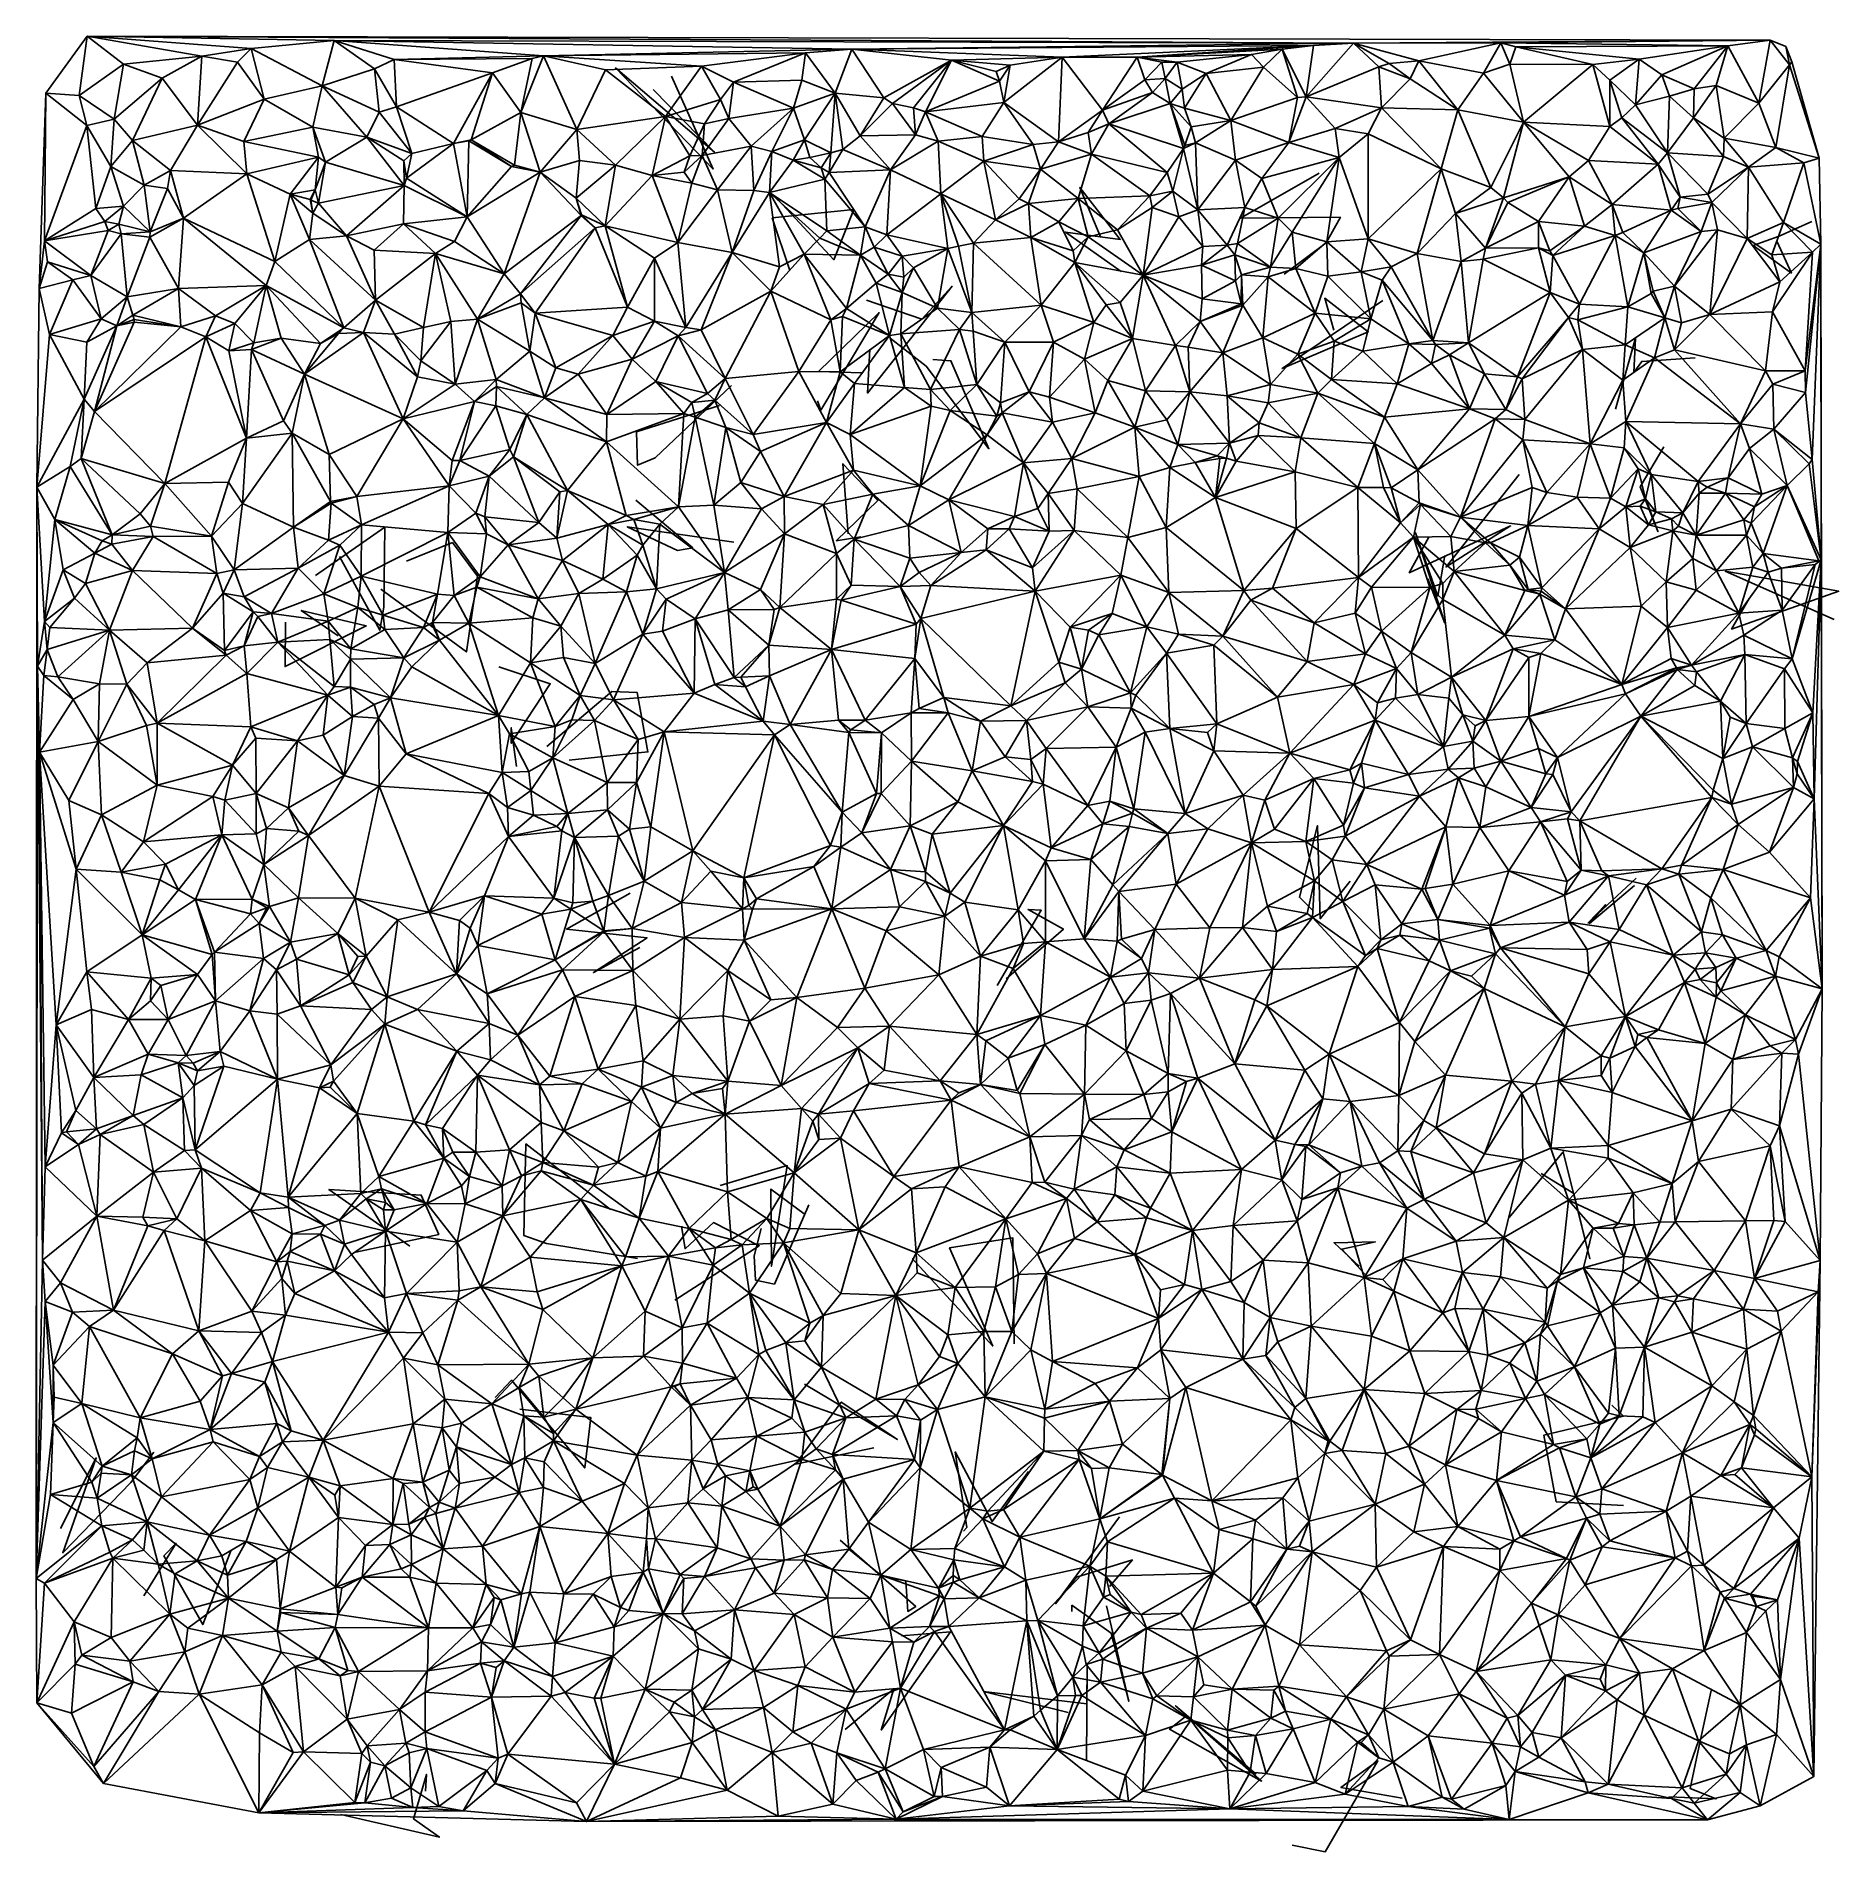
# Model space of a CAD drawing. Header units: metres. Extents: x -15 to 15.3, y -15.5 to 15.
import ezdxf

# ---------------------------------------------------------------- set-up
doc = ezdxf.new("R2010")
doc.units = ezdxf.units.M
doc.layers.add('CRACKS', color=1, linetype='Continuous')
doc.layers.add('STREET_MESH', color=7, linetype='Continuous')

msp = doc.modelspace()

# ---------------------------------------------------------------- linework, layer by layer
at = {"layer": 'CRACKS'}
for points in [[(-4.335, 14.308, 0.1), (-3.639, 12.75, 0.1), (-5.274, 14.448, 0.1), (-3.613, 13.031, 0.1), (-4.644, 14.084, 0.1)], [(5.944, 10.988, 0.1), (6.65, 11.511, 0.1), (6.89, 11.942, 0.1), (5.213, 11.923, 0.1), (6.534, 12.68, 0.1)], [(-2.349, 11.048, 0.1), (-2.646, 11.93, 0.1), (-1.276, 12.07, 0.1), (-1.613, 11.228, 0.1), (-2.621, 12.31, 0.1)], [(3.212, 11.029, 0.1), (2.276, 11.692, 0.1), (3.196, 11.57, 0.1), (2.519, 12.441, 0.1), (2.862, 11.61, 0.1)], [(14.801, 11.869, 0.1), (14.252, 11.624, 0.1), (13.817, 11.466, 0.1), (14.46, 11.004, 0.1), (14.217, 11.53, 0.1)], [(-1.066, 10.548, 0.1), (-0.134, 10.232, 0.1), (0.374, 10.784, 0.1), (-1.049, 8.99, 0.1), (-1.008, 9.726, 0.1)], [(6.78, 10.048, 0.1), (6.628, 10.581, 0.1), (7.356, 10.019, 0.1), (5.91, 9.401, 0.1), (7.601, 10.546, 0.1)], [(-1.14, 9.332, 0.1), (-1.867, 9.353, 0.1), (-0.853, 10.34, 0.1), (-1.832, 8.702, 0.1), (-1.885, 8.862, 0.1)], [(-0.667, 9.912, 0.1), (-0.064, 9.44, 0.1), (0.991, 8.054, 0.1), (0.352, 9.532, 0.1), (0.047, 9.552, 0.1)], [(11.505, 8.717, 0.1), (11.844, 9.913, 0.1), (11.816, 9.337, 0.1), (11.946, 9.522, 0.1), (12.843, 9.58, 0.1)], [(-3.529, 8.783, 0.1), (-4.921, 8.338, 0.1), (-4.906, 7.777, 0.1), (-4.609, 7.903, 0.1), (-3.331, 9.119, 0.1)], [(12.319, 8.085, 0.1), (11.92, 7.416, 0.1), (12.218, 6.673, 0.1), (12.219, 6.664, 0.1), (12.002, 7.241, 0.1)], [(-1.156, 6.574, 0.1), (-1.57, 6.511, 0.1), (-0.872, 7.189, 0.1), (-1.459, 7.803, 0.1), (-1.369, 6.629, 0.1)], [(8.372, 6.569, 0.1), (8.045, 5.975, 0.1), (9.746, 6.759, 0.1), (8.663, 6.071, 0.1), (9.891, 7.624, 0.1)], [(-3.292, 6.487, 0.1), (-5.08, 6.745, 0.1), (-4.233, 6.35, 0.1), (-3.979, 6.392, 0.1), (-4.935, 7.194, 0.1)], [(-10.312, 5.925, 0.1), (-9.149, 6.741, 0.1), (-9.164, 5.396, 0.1), (-9.233, 5.008, 0.1), (-9.908, 6.244, 0.1)], [(-9.215, 5.699, 0.1), (-7.779, 4.646, 0.1), (-7.59, 5.919, 0.1), (-8.014, 6.479, 0.1), (-8.781, 6.166, 0.1)], [(8.64, 6.265, 0.1), (8.525, 5.583, 0.1), (8.148, 6.645, 0.1), (8.645, 5.129, 0.1), (8.355, 5.873, 0.1)], [(15.178, 5.187, 0.1), (13.349, 6, 0.1), (15.252, 5.662, 0.1), (13.456, 5.028, 0.1), (13.749, 5.541, 0.1)], [(-9.931, 4.917, 0.1), (-10.55, 5.34, 0.1), (-9.459, 5.08, 0.1), (-10.822, 4.399, 0.1), (-10.816, 5.147, 0.1)], [(-6.94, 2.724, 0.1), (-7.026, 3.371, 0.1), (-7.025, 3.113, 0.1), (-6.372, 4.11, 0.1), (-7.233, 4.395, 0.1)], [(-6.055, 2.826, 0.1), (-4.732, 2.967, 0.1), (-4.91, 3.961, 0.1), (-5.337, 3.98, 0.1), (-6.427, 3.057, 0.1)], [(7.053, 0.797, 0.1), (6.552, 0.166, 0.1), (6.504, 1.729, 0.1), (6.203, 0.528, 0.1), (6.441, 0.291, 0.1)], [(11.826, 0.722, 0.1), (11.07, 0.089, 0.1), (11.339, 0.402, 0.1), (11.046, 0.095, 0.1), (11.852, 0.846, 0.1)], [(-4.867, -0.316, 0.1), (-5.646, -0.738, 0.1), (-4.745, -0.153, 0.1), (-6.097, -0.006, 0.1), (-5.032, 0.593, 0.1)], [(1.281, -0.843, 0.1), (2.24, -0.007, 0.1), (1.649, 0.324, 0.1), (1.87, 0.308, 0.1), (1.127, -0.954, 0.1)], [(-5.358, -4.716, 0.1), (-6.779, -3.612, 0.1), (-6.817, -5.148, 0.1), (-6.432, -5.287, 0.1), (-4.905, -5.535, 0.1)], [(10.261, -4.111, 0.1), (10.81, -4.443, 0.1), (11.078, -5.54, 0.1), (10.629, -3.744, 0.1), (9.722, -4.851, 0.1)], [(-3.518, -4.313, 0.1), (-2.393, -3.977, 0.1), (-2.659, -5.666, 0.1), (-2.669, -4.371, 0.1), (-2.107, -4.787, 0.1)], [(-9.632, -5.432, 0.1), (-8.241, -5.131, 0.1), (-8.535, -4.473, 0.1), (-10.085, -4.377, 0.1), (-8.73, -5.329, 0.1)], [(-2.829, -5.034, 0.1), (-2.95, -5.491, 0.1), (-2.927, -5.9, 0.1), (-2.609, -5.965, 0.1), (-2.032, -4.637, 0.1)], [(-4.282, -6.234, 0.1), (-2.863, -5.323, 0.1), (-3.63, -4.935, 0.1), (-4.108, -5.373, 0.1), (-4.17, -4.996, 0.1)], [(-0.298, -5.536, 0.1), (1.055, -7.008, 0.1), (0.332, -5.355, 0.1), (1.391, -5.189, 0.1), (1.414, -6.968, 0.1)], [(7.203, -5.664, 0.1), (6.784, -5.272, 0.1), (7.476, -5.257, 0.1), (6.911, -5.378, 0.1), (7.3, -5.797, 0.1)], [(-6.881, -8.065, 0.1), (-5.69, -8.205, 0.1), (-5.791, -9.052, 0.1), (-7.021, -7.579, 0.1), (-7.297, -7.869, 0.1)], [(-0.941, -8.716, 0.1), (-2.253, -8.988, 0.1), (-1.486, -7.948, 0.1), (-0.544, -8.576, 0.1), (-2.102, -7.644, 0.1)], [(11.64, -9.68, 0.1), (10.513, -9.62, 0.1), (10.302, -8.504, 0.1), (11.64, -8.185, 0.1), (11.447, -7.997, 0.1)], [(-14.59, -10.07, 0.1), (-13.99, -8.883, 0.1), (-14.552, -10.477, 0.1), (-13.411, -9.296, 0.1), (-13.023, -8.79, 0.1)], [(1.658, -9.112, 0.1), (1.047, -9.952, 0.1), (0.425, -8.782, 0.1), (0.62, -10.051, 0.1), (0.562, -10.112, 0.1)], [(3.016, -11.04, 0.1), (3.398, -10.596, 0.1), (2.458, -10.886, 0.1), (2.111, -11.331, 0.1), (3.181, -9.875, 0.1)], [(-11.73, -10.444, 0.1), (-12.204, -11.681, 0.1), (-12.856, -10.528, 0.1), (-12.65, -10.315, 0.1), (-13.19, -11.197, 0.1)], [(-0.64, -10.91, 0.1), (-0.403, -10.949, 0.1), (-0.369, -11.46, 0.1), (-0.237, -11.376, 0.1), (-1.503, -10.262, 0.1)], [(2.963, -11.367, 0.1), (3.338, -12.968, 0.1), (3.042, -11.824, 0.1), (2.384, -11.357, 0.1), (2.384, -11.46, 0.1)], [(-0.476, -11.87, 0.1), (0.348, -11.804, 0.1), (-0.815, -13.453, 0.1), (-0.606, -12.76, 0.1), (-1.421, -13.442, 0.1)], [(2.32, -13.156, 0.1), (0.9, -12.807, 0.1), (2.636, -13.009, 0.1), (2.641, -12.362, 0.1), (2.629, -13.961, 0.1)], [(12.404, -14.57, 0.1), (13.197, -14.605, 0.1), (12.761, -14.433, 0.1), (12.928, -13.636, 0.1), (13.11, -12.79, 0.1)], [(4.313, -13.207, 0.1), (4.022, -13.437, 0.1), (5.568, -14.308, 0.1), (4.123, -13.043, 0.1), (5.474, -14.191, 0.1)], [(7.927, -14.596, 0.1), (6.899, -14.418, 0.1), (7.519, -13.971, 0.1), (6.636, -15.493, 0.1), (6.081, -15.385, 0.1)], [(-9.888, -14.871, 0.1), (-8.231, -15.247, 0.1), (-8.664, -14.941, 0.1), (-8.45, -14.195, 0.1), (-8.462, -14.478, 0.1)]]:
    msp.add_polyline3d(points, dxfattribs=at)
at = {"layer": 'STREET_MESH'}
for points in [[(-14.838, 14.023), (-14.279, 13.985), (-14.141, 14.978)], [(-14.279, 13.985), (-13.535, 14.509), (-14.141, 14.978)], [(7.111, 14.863), (14.103, 14.913), (-14.141, 14.978)], [(-9.995, 14.909), (7.111, 14.863), (-14.141, 14.978)], [(-11.393, 14.775), (-9.995, 14.909), (-14.141, 14.978)], [(-13.535, 14.509), (-12.216, 14.645), (-14.141, 14.978)], [(-12.216, 14.645), (-11.393, 14.775), (-14.141, 14.978)], [(-12.216, 14.645), (-13.535, 14.509), (-12.886, 14.278)], [(-12.289, 13.487), (-12.216, 14.645), (-12.886, 14.278)], [(-12.289, 13.487), (-11.619, 14.546), (-12.216, 14.645)], [(-12.216, 14.645), (-11.619, 14.546), (-11.393, 14.775)], [(-11.619, 14.546), (-11.174, 13.922), (-11.393, 14.775)], [(-11.393, 14.775), (-10.198, 14.147), (-9.995, 14.909)], [(-11.174, 13.922), (-10.198, 14.147), (-11.393, 14.775)], [(-10.198, 14.147), (-9.32, 14.43), (-9.995, 14.909)], [(-9.995, 14.909), (-1.308, 14.762), (7.111, 14.863)], [(-6.486, 14.653), (-1.308, 14.762), (-9.995, 14.909)], [(-8.993, 14.591), (-6.486, 14.653), (-9.995, 14.909)], [(-9.32, 14.43), (-8.993, 14.591), (-9.995, 14.909)], [(-8.993, 14.591), (-6.675, 14.604), (-6.486, 14.653)], [(-6.866, 13.698), (-5.927, 13.414), (-6.486, 14.653)], [(-6.675, 14.604), (-6.866, 13.698), (-6.486, 14.653)], [(-1.308, 14.762), (-6.486, 14.653), (-2.086, 14.698)], [(-6.486, 14.653), (-3.835, 14.476), (-2.086, 14.698)], [(-5.443, 14.414), (-3.835, 14.476), (-6.486, 14.653)], [(-5.927, 13.414), (-5.443, 14.414), (-6.486, 14.653)], [(-3.835, 14.476), (-3.295, 14.206), (-2.086, 14.698)], [(-3.295, 14.206), (-2.148, 14.241), (-2.086, 14.698)], [(-2.148, 14.241), (-1.592, 14.024), (-2.086, 14.698)], [(-1.592, 14.024), (-1.308, 14.762), (-2.086, 14.698)], [(-1.592, 14.024), (-0.77, 13.944), (-1.308, 14.762)], [(-1.308, 14.762), (6.436, 14.824), (7.111, 14.863)], [(6.436, 14.824), (-1.308, 14.762), (2.222, 14.628)], [(-1.308, 14.762), (0.364, 14.58), (2.222, 14.628)], [(-1.308, 14.762), (-0.77, 13.944), (0.364, 14.58)], [(0.364, 14.58), (1.349, 14.494), (2.222, 14.628)], [(1.241, 13.865), (2.156, 13.208), (2.222, 14.628)], [(1.349, 14.494), (1.241, 13.865), (2.222, 14.628)], [(2.156, 13.208), (2.899, 13.74), (2.222, 14.628)], [(3.48, 14.627), (6.436, 14.824), (2.222, 14.628)], [(2.899, 13.74), (3.48, 14.627), (2.222, 14.628)], [(3.48, 14.627), (2.899, 13.74), (3.609, 14.246)], [(3.48, 14.627), (5.911, 14.762), (6.436, 14.824)], [(5.396, 14.674), (5.911, 14.762), (3.48, 14.627)], [(4.153, 14.544), (5.396, 14.674), (3.48, 14.627)], [(3.894, 14.545), (4.153, 14.544), (3.48, 14.627)], [(3.894, 14.545), (3.48, 14.627), (3.609, 14.246)], [(5.396, 14.674), (4.153, 14.544), (4.637, 14.353)], [(5.599, 14.461), (5.396, 14.674), (4.637, 14.353)], [(5.911, 14.762), (5.396, 14.674), (5.599, 14.461)], [(6.167, 13.952), (5.911, 14.762), (5.599, 14.461)], [(5.911, 14.762), (6.316, 13.963), (6.436, 14.824)], [(6.316, 13.963), (5.911, 14.762), (6.167, 13.952)], [(6.316, 13.963), (7.534, 14.468), (7.111, 14.863)], [(6.436, 14.824), (6.316, 13.963), (7.111, 14.863)], [(9.581, 14.867), (14.103, 14.913), (7.111, 14.863)], [(8.206, 14.565), (9.581, 14.867), (7.111, 14.863)], [(7.71, 14.52), (8.206, 14.565), (7.111, 14.863)], [(7.534, 14.468), (7.71, 14.52), (7.111, 14.863)], [(8.206, 14.565), (9.291, 14.36), (9.581, 14.867)], [(9.291, 14.36), (9.734, 14.509), (9.581, 14.867)], [(9.581, 14.867), (13.391, 14.82), (14.103, 14.913)], [(13.391, 14.82), (9.581, 14.867), (9.834, 14.801)], [(9.581, 14.867), (9.734, 14.509), (9.834, 14.801)], [(9.734, 14.509), (11.125, 14.502), (9.834, 14.801)], [(11.904, 14.594), (13.391, 14.82), (9.834, 14.801)], [(11.125, 14.502), (11.904, 14.594), (9.834, 14.801)], [(12.286, 14.33), (13.391, 14.82), (11.904, 14.594)], [(13.391, 14.82), (12.286, 14.33), (12.829, 14.097)], [(13.198, 14.154), (13.391, 14.82), (12.829, 14.097)], [(13.391, 14.82), (13.198, 14.154), (13.914, 13.853)], [(13.391, 14.82), (13.914, 13.853), (14.103, 14.913)], [(13.914, 13.853), (14.427, 14.499), (14.103, 14.913)], [(14.103, 14.913), (14.427, 14.499), (14.365, 14.806)], [(14.427, 14.499), (14.464, 14.549), (14.365, 14.806)], [(-14.279, 13.985), (-13.692, 13.589), (-13.535, 14.509)], [(-13.535, 14.509), (-13.692, 13.589), (-12.886, 14.278)], [(-11.619, 14.546), (-12.289, 13.487), (-11.174, 13.922)], [(-9.24, 13.707), (-9.32, 14.43), (-10.198, 14.147)], [(-9.32, 14.43), (-8.953, 13.793), (-8.993, 14.591)], [(-8.953, 13.793), (-9.32, 14.43), (-9.24, 13.707)], [(-6.675, 14.604), (-8.993, 14.591), (-7.342, 14.366)], [(-8.993, 14.591), (-8.953, 13.793), (-7.342, 14.366)], [(-8.953, 13.793), (-7.996, 13.181), (-7.342, 14.366)], [(-7.996, 13.181), (-7.697, 13.239), (-7.342, 14.366)], [(-7.697, 13.239), (-6.866, 13.698), (-7.342, 14.366)], [(-6.866, 13.698), (-6.675, 14.604), (-7.342, 14.366)], [(-5.443, 14.414), (-5.927, 13.414), (-4.436, 13.63)], [(-3.835, 14.476), (-5.443, 14.414), (-4.436, 13.63)], [(-3.513, 13.915), (-3.835, 14.476), (-4.436, 13.63)], [(-3.513, 13.915), (-3.295, 14.206), (-3.835, 14.476)], [(-0.77, 13.944), (-0.625, 13.852), (0.364, 14.58)], [(-0.625, 13.852), (-0.277, 13.779), (0.364, 14.58)], [(-0.277, 13.779), (-0.072, 13.71), (0.364, 14.58)], [(-0.072, 13.71), (1.169, 14.225), (0.364, 14.58)], [(1.111, 14.388), (1.349, 14.494), (0.364, 14.58)], [(1.169, 14.225), (1.111, 14.388), (0.364, 14.58)], [(1.111, 14.388), (1.169, 14.225), (1.349, 14.494)], [(1.349, 14.494), (1.169, 14.225), (1.241, 13.865)], [(3.951, 14.268), (3.894, 14.545), (3.609, 14.246)], [(3.894, 14.545), (3.951, 14.268), (4.153, 14.544)], [(4.153, 14.544), (3.951, 14.268), (4.233, 14.09)], [(4.153, 14.544), (4.233, 14.09), (4.637, 14.353)], [(4.233, 14.09), (4.275, 13.772), (4.637, 14.353)], [(4.275, 13.772), (5.052, 13.564), (4.637, 14.353)], [(5.052, 13.564), (5.599, 14.461), (4.637, 14.353)], [(6.167, 13.952), (5.599, 14.461), (5.052, 13.564)], [(6.316, 13.963), (7.581, 13.777), (7.534, 14.468)], [(8.058, 14.262), (7.71, 14.52), (7.534, 14.468)], [(7.581, 13.777), (8.058, 14.262), (7.534, 14.468)], [(7.71, 14.52), (8.058, 14.262), (8.206, 14.565)], [(8.058, 14.262), (8.862, 13.746), (8.206, 14.565)], [(8.206, 14.565), (8.862, 13.746), (9.291, 14.36)], [(9.291, 14.36), (8.862, 13.746), (9.96, 13.537)], [(9.734, 14.509), (9.291, 14.36), (9.96, 13.537)], [(11.125, 14.502), (9.734, 14.509), (9.96, 13.537)], [(11.411, 13.466), (11.125, 14.502), (9.96, 13.537)], [(11.904, 14.594), (11.125, 14.502), (11.412, 14.244)], [(11.125, 14.502), (11.411, 13.466), (11.412, 14.244)], [(11.844, 13.825), (11.904, 14.594), (11.412, 14.244)], [(11.844, 13.825), (12.286, 14.33), (11.904, 14.594)], [(12.414, 13.972), (12.286, 14.33), (11.844, 13.825)], [(12.286, 14.33), (12.414, 13.972), (12.829, 14.097)], [(14.198, 13.114), (14.427, 14.499), (13.914, 13.853)], [(14.427, 14.499), (14.198, 13.114), (14.924, 12.933)], [(14.464, 14.549), (14.427, 14.499), (14.924, 12.933)], [(-14.947, 10.746), (-14.858, 11.546), (-14.838, 14.023)], [(-14.858, 11.546), (-14.149, 13.483), (-14.838, 14.023)], [(-14.149, 13.483), (-14.279, 13.985), (-14.838, 14.023)], [(-13.692, 13.589), (-13.381, 13.227), (-12.886, 14.278)], [(-13.381, 13.227), (-12.289, 13.487), (-12.886, 14.278)], [(-10.198, 14.147), (-11.174, 13.922), (-10.355, 13.453)], [(-9.448, 13.287), (-10.198, 14.147), (-10.355, 13.453)], [(-9.448, 13.287), (-9.24, 13.707), (-10.198, 14.147)], [(-3.513, 13.915), (-3.372, 13.596), (-3.295, 14.206)], [(-3.295, 14.206), (-3.372, 13.596), (-2.289, 13.771)], [(-2.148, 14.241), (-3.295, 14.206), (-2.289, 13.771)], [(-1.592, 14.024), (-2.148, 14.241), (-2.289, 13.771)], [(-2.105, 13.238), (-1.592, 14.024), (-2.289, 13.771)], [(-1.661, 13.024), (-1.592, 14.024), (-2.105, 13.238)], [(-1.592, 14.024), (-1.661, 13.024), (-1.458, 13.078)], [(-1.17, 13.305), (-1.592, 14.024), (-1.458, 13.078)], [(-1.592, 14.024), (-1.17, 13.305), (-0.77, 13.944)], [(1.241, 13.865), (1.169, 14.225), (-0.072, 13.71)], [(2.899, 13.74), (3.735, 14.033), (3.609, 14.246)], [(3.735, 14.033), (2.899, 13.74), (3.001, 13.507)], [(4.032, 13.851), (3.735, 14.033), (3.001, 13.507)], [(3.735, 14.033), (3.951, 14.268), (3.609, 14.246)], [(3.951, 14.268), (3.735, 14.033), (4.032, 13.851)], [(3.951, 14.268), (4.032, 13.851), (4.233, 14.09)], [(4.032, 13.851), (4.275, 13.772), (4.233, 14.09)], [(8.058, 14.262), (7.581, 13.777), (8.862, 13.746)], [(11.411, 13.466), (11.611, 13.612), (11.412, 14.244)], [(11.611, 13.612), (11.844, 13.825), (11.412, 14.244)], [(12.414, 13.972), (12.813, 13.607), (12.829, 14.097)], [(12.813, 13.607), (13.198, 14.154), (12.829, 14.097)], [(12.813, 13.607), (13.333, 13.269), (13.198, 14.154)], [(13.198, 14.154), (13.333, 13.269), (13.914, 13.853)], [(-13.692, 13.589), (-14.279, 13.985), (-14.149, 13.483)], [(-12.289, 13.487), (-11.515, 13.215), (-11.174, 13.922)], [(-11.174, 13.922), (-11.515, 13.215), (-10.355, 13.453)], [(-8.953, 13.793), (-9.24, 13.707), (-8.695, 13.011)], [(-7.996, 13.181), (-8.953, 13.793), (-8.695, 13.011)], [(-3.782, 13.511), (-3.513, 13.915), (-4.436, 13.63)], [(-3.513, 13.915), (-3.782, 13.511), (-3.372, 13.596)], [(-3.372, 13.596), (-2.999, 13.132), (-2.289, 13.771)], [(-2.999, 13.132), (-2.65, 13.045), (-2.289, 13.771)], [(-2.65, 13.045), (-2.105, 13.238), (-2.289, 13.771)], [(-1.17, 13.305), (-0.625, 13.852), (-0.77, 13.944)], [(-0.625, 13.852), (-1.17, 13.305), (-0.24, 13.326)], [(-0.277, 13.779), (-0.625, 13.852), (-0.24, 13.326)], [(-0.277, 13.779), (-0.24, 13.326), (-0.072, 13.71)], [(0.876, 13.298), (1.241, 13.865), (-0.072, 13.71)], [(0.876, 13.298), (1.733, 13.164), (1.241, 13.865)], [(1.241, 13.865), (1.733, 13.164), (2.156, 13.208)], [(2.658, 13.364), (2.899, 13.74), (2.156, 13.208)], [(2.899, 13.74), (2.658, 13.364), (3.001, 13.507)], [(4.259, 13.094), (4.032, 13.851), (3.001, 13.507)], [(4.275, 13.772), (4.032, 13.851), (4.387, 13.461)], [(4.032, 13.851), (4.28, 13.146), (4.387, 13.461)], [(4.28, 13.146), (4.032, 13.851), (4.259, 13.094)], [(5.052, 13.564), (4.275, 13.772), (4.387, 13.461)], [(6.022, 13.193), (6.167, 13.952), (5.052, 13.564)], [(6.801, 13.43), (6.316, 13.963), (6.022, 13.193)], [(6.316, 13.963), (6.167, 13.952), (6.022, 13.193)], [(6.316, 13.963), (6.801, 13.43), (7.581, 13.777)], [(7.581, 13.777), (6.801, 13.43), (7.356, 13.342)], [(8.578, 12.756), (7.581, 13.777), (7.356, 13.342)], [(8.862, 13.746), (7.581, 13.777), (8.578, 12.756)], [(9.412, 12.44), (8.862, 13.746), (8.578, 12.756)], [(8.862, 13.746), (9.412, 12.44), (9.96, 13.537)], [(11.844, 13.825), (11.611, 13.612), (12.38, 13.02)], [(12.414, 13.972), (11.844, 13.825), (12.38, 13.02)], [(12.813, 13.607), (12.414, 13.972), (12.38, 13.02)], [(13.333, 13.269), (14.198, 13.114), (13.914, 13.853)], [(-14.858, 11.546), (-13.999, 12.089), (-14.149, 13.483)], [(-13.692, 13.589), (-14.149, 13.483), (-13.744, 12.791)], [(-14.149, 13.483), (-13.999, 12.089), (-13.744, 12.791)], [(-13.381, 13.227), (-13.692, 13.589), (-13.744, 12.791)], [(-12.289, 13.487), (-13.381, 13.227), (-12.742, 12.726)], [(-11.462, 12.669), (-12.289, 13.487), (-12.742, 12.726)], [(-12.289, 13.487), (-11.462, 12.669), (-11.515, 13.215)], [(-11.515, 13.215), (-10.259, 12.952), (-10.355, 13.453)], [(-10.259, 12.952), (-10.141, 12.863), (-10.355, 13.453)], [(-10.141, 12.863), (-9.448, 13.287), (-10.355, 13.453)], [(-9.24, 13.707), (-9.448, 13.287), (-8.695, 13.011)], [(-6.866, 13.698), (-7.697, 13.239), (-6.969, 12.814)], [(-6.541, 12.696), (-6.866, 13.698), (-6.969, 12.814)], [(-6.866, 13.698), (-6.541, 12.696), (-5.927, 13.414)], [(-6.541, 12.696), (-5.881, 12.894), (-5.927, 13.414)], [(-5.927, 13.414), (-5.278, 12.817), (-4.436, 13.63)], [(-5.881, 12.894), (-5.278, 12.817), (-5.927, 13.414)], [(-5.278, 12.817), (-4.66, 12.641), (-4.436, 13.63)], [(-4.66, 12.641), (-4.03, 12.972), (-4.436, 13.63)], [(-4.03, 12.972), (-3.782, 13.511), (-4.436, 13.63)], [(-3.782, 13.511), (-4.03, 12.972), (-3.819, 12.975)], [(-3.372, 13.596), (-3.819, 12.975), (-2.999, 13.132)], [(-3.372, 13.596), (-3.782, 13.511), (-3.819, 12.975)], [(-0.24, 13.326), (0.139, 13.217), (-0.072, 13.71)], [(0.139, 13.217), (0.876, 13.298), (-0.072, 13.71)], [(3.001, 13.507), (2.658, 13.364), (2.71, 12.999)], [(3.981, 12.69), (3.001, 13.507), (2.71, 12.999)], [(4.259, 13.094), (3.001, 13.507), (3.981, 12.69)], [(4.28, 13.146), (4.457, 13.188), (4.387, 13.461)], [(4.457, 13.188), (5.052, 13.564), (4.387, 13.461)], [(4.457, 13.188), (5.127, 12.898), (5.052, 13.564)], [(5.127, 12.898), (6.022, 13.193), (5.052, 13.564)], [(6.801, 13.43), (6.022, 13.193), (6.868, 12.945)], [(6.801, 13.43), (6.868, 12.945), (7.356, 13.342)], [(9.412, 12.44), (9.625, 12.268), (9.96, 13.537)], [(9.96, 13.537), (9.625, 12.268), (10.73, 12.622)], [(11.054, 12.894), (9.96, 13.537), (10.73, 12.622)], [(11.054, 12.894), (11.411, 13.466), (9.96, 13.537)], [(11.054, 12.894), (12.221, 12.831), (11.411, 13.466)], [(12.221, 12.831), (11.611, 13.612), (11.411, 13.466)], [(11.611, 13.612), (12.221, 12.831), (12.38, 13.02)], [(13.317, 12.962), (12.813, 13.607), (12.38, 13.02)], [(12.813, 13.607), (13.317, 12.962), (13.333, 13.269)], [(-13.186, 12.477), (-13.381, 13.227), (-13.744, 12.791)], [(-13.381, 13.227), (-13.186, 12.477), (-12.742, 12.726)], [(-11.515, 13.215), (-11.462, 12.669), (-10.259, 12.952)], [(-8.82, 12.474), (-9.448, 13.287), (-10.141, 12.863)], [(-8.828, 12.887), (-9.448, 13.287), (-8.82, 12.474)], [(-9.448, 13.287), (-8.828, 12.887), (-8.695, 13.011)], [(-8.783, 12.595), (-7.996, 13.181), (-8.695, 13.011)], [(-7.765, 11.95), (-7.996, 13.181), (-8.783, 12.595)], [(-7.738, 13.221), (-7.697, 13.239), (-7.996, 13.181)], [(-7.765, 11.95), (-7.738, 13.221), (-7.996, 13.181)], [(-7.738, 13.221), (-7.765, 11.95), (-7.02, 12.792)], [(-7.738, 13.221), (-7.02, 12.792), (-7.697, 13.239)], [(-7.697, 13.239), (-7.02, 12.792), (-6.969, 12.814)], [(-2.999, 13.132), (-3.819, 12.975), (-3.565, 12.401)], [(-2.953, 12.388), (-2.999, 13.132), (-3.565, 12.401)], [(-2.953, 12.388), (-2.65, 13.045), (-2.999, 13.132)], [(-2.105, 13.238), (-2.65, 13.045), (-2.297, 12.901)], [(-2.014, 12.941), (-2.105, 13.238), (-2.297, 12.901)], [(-2.014, 12.941), (-1.661, 13.024), (-2.105, 13.238)], [(-1.17, 13.305), (-1.458, 13.078), (-0.658, 12.738)], [(-0.24, 13.326), (-1.17, 13.305), (-0.658, 12.738)], [(0.139, 13.217), (-0.24, 13.326), (-0.658, 12.738)], [(0.186, 12.332), (0.139, 13.217), (-0.658, 12.738)], [(0.876, 13.298), (0.139, 13.217), (0.905, 12.88)], [(0.905, 12.88), (0.139, 13.217), (0.186, 12.332)], [(1.733, 13.164), (0.876, 13.298), (0.905, 12.88)], [(1.733, 13.164), (0.905, 12.88), (1.855, 12.746)], [(1.733, 13.164), (1.855, 12.746), (2.156, 13.208)], [(1.855, 12.746), (2.71, 12.999), (2.156, 13.208)], [(2.71, 12.999), (2.658, 13.364), (2.156, 13.208)], [(4.457, 13.188), (4.259, 13.094), (4.499, 12.064)], [(4.457, 13.188), (4.28, 13.146), (4.259, 13.094)], [(5.127, 12.898), (4.457, 13.188), (4.499, 12.064)], [(5.127, 12.898), (5.571, 12.594), (6.022, 13.193)], [(6.022, 13.193), (5.571, 12.594), (6.868, 12.945)], [(6.868, 12.945), (7.353, 11.577), (7.356, 13.342)], [(7.353, 11.577), (8.578, 12.756), (7.356, 13.342)], [(13.333, 13.269), (13.317, 12.962), (13.739, 12.779)], [(14.198, 13.114), (13.333, 13.269), (13.739, 12.779)], [(14.667, 12.854), (14.198, 13.114), (13.739, 12.779)], [(14.198, 13.114), (14.667, 12.854), (14.924, 12.933)], [(-10.259, 12.952), (-11.462, 12.669), (-10.736, 12.33)], [(-10.319, 12.401), (-10.259, 12.952), (-10.736, 12.33)], [(-10.259, 12.952), (-10.319, 12.401), (-10.141, 12.863)], [(-10.319, 12.401), (-10.26, 12.179), (-10.141, 12.863)], [(-10.26, 12.179), (-8.82, 12.474), (-10.141, 12.863)], [(-8.828, 12.887), (-8.783, 12.595), (-8.695, 13.011)], [(-8.783, 12.595), (-8.828, 12.887), (-8.82, 12.474)], [(-7.02, 12.792), (-6.541, 12.696), (-6.969, 12.814)], [(-5.936, 12.261), (-5.881, 12.894), (-6.541, 12.696)], [(-5.881, 12.894), (-5.936, 12.261), (-5.278, 12.817)], [(-5.936, 12.261), (-5.45, 11.795), (-5.278, 12.817)], [(-5.45, 11.795), (-4.66, 12.641), (-5.278, 12.817)], [(-4.03, 12.972), (-4.66, 12.641), (-4.126, 12.699)], [(-3.819, 12.975), (-4.126, 12.699), (-3.995, 12.511)], [(-3.819, 12.975), (-4.03, 12.972), (-4.126, 12.699)], [(-3.819, 12.975), (-3.995, 12.511), (-3.565, 12.401)], [(-2.65, 13.045), (-2.953, 12.388), (-2.693, 12.355)], [(-2.65, 13.045), (-2.693, 12.355), (-2.297, 12.901)], [(-2.693, 12.355), (-1.762, 12.581), (-2.297, 12.901)], [(-1.822, 12.772), (-2.014, 12.941), (-2.297, 12.901)], [(-1.762, 12.581), (-1.822, 12.772), (-2.297, 12.901)], [(-1.661, 13.024), (-2.014, 12.941), (-1.822, 12.772)], [(-1.69, 12.69), (-1.661, 13.024), (-1.822, 12.772)], [(-1.458, 13.078), (-1.69, 12.69), (-0.658, 12.738)], [(-1.661, 13.024), (-1.69, 12.69), (-1.458, 13.078)], [(1.103, 11.895), (0.905, 12.88), (0.186, 12.332)], [(0.905, 12.88), (1.103, 11.895), (1.497, 12.252)], [(1.855, 12.746), (0.905, 12.88), (1.497, 12.252)], [(2.71, 12.999), (1.855, 12.746), (2.486, 12.255)], [(3.692, 12.302), (2.71, 12.999), (2.486, 12.255)], [(3.692, 12.302), (3.981, 12.69), (2.71, 12.999)], [(4.075, 12.376), (4.259, 13.094), (3.981, 12.69)], [(4.259, 13.094), (4.075, 12.376), (4.499, 12.064)], [(5.284, 12.107), (5.127, 12.898), (4.499, 12.064)], [(5.284, 12.107), (5.571, 12.594), (5.127, 12.898)], [(6.868, 12.945), (5.571, 12.594), (5.844, 11.928)], [(6.08, 11.689), (6.868, 12.945), (5.844, 11.928)], [(6.08, 11.689), (6.66, 11.526), (6.868, 12.945)], [(6.868, 12.945), (6.66, 11.526), (7.353, 11.577)], [(11.448, 12.153), (11.054, 12.894), (10.73, 12.622)], [(12.221, 12.831), (11.054, 12.894), (11.448, 12.153)], [(12.443, 12.059), (12.221, 12.831), (11.448, 12.153)], [(12.221, 12.831), (12.59, 12.28), (12.38, 13.02)], [(12.443, 12.059), (12.59, 12.28), (12.221, 12.831)], [(12.59, 12.28), (13.057, 12.328), (12.38, 13.02)], [(13.057, 12.328), (13.317, 12.962), (12.38, 13.02)], [(13.317, 12.962), (13.057, 12.328), (13.739, 12.779)], [(14.324, 11.85), (14.667, 12.854), (13.739, 12.779)], [(14.667, 12.854), (14.324, 11.85), (14.95, 11.491)], [(14.667, 12.854), (14.95, 11.491), (14.924, 12.933)], [(-13.999, 12.089), (-13.535, 12.127), (-13.744, 12.791)], [(-13.535, 12.127), (-13.186, 12.477), (-13.744, 12.791)], [(-13.186, 12.477), (-12.795, 12.426), (-12.742, 12.726)], [(-12.795, 12.426), (-12.524, 11.925), (-12.742, 12.726)], [(-12.524, 11.925), (-11.462, 12.669), (-12.742, 12.726)], [(-10.996, 11.199), (-11.462, 12.669), (-12.524, 11.925)], [(-11.462, 12.669), (-10.996, 11.199), (-10.736, 12.33)], [(-7.765, 11.95), (-8.783, 12.595), (-8.82, 12.474)], [(-7.02, 12.792), (-7.765, 11.95), (-6.541, 12.696)], [(-7.765, 11.95), (-7.145, 10.993), (-6.541, 12.696)], [(-6.541, 12.696), (-7.145, 10.993), (-5.854, 11.971)], [(-5.936, 12.261), (-6.541, 12.696), (-5.854, 11.971)], [(-4.66, 12.641), (-5.45, 11.795), (-4.229, 11.516)], [(-4.126, 12.699), (-4.66, 12.641), (-3.995, 12.511)], [(-4.66, 12.641), (-4.229, 11.516), (-3.995, 12.511)], [(-3.995, 12.511), (-4.229, 11.516), (-3.565, 12.401)], [(-1.727, 11.711), (-1.762, 12.581), (-2.693, 12.355)], [(-1.69, 12.69), (-1.822, 12.772), (-1.762, 12.581)], [(-1.086, 11.778), (-1.69, 12.69), (-1.762, 12.581)], [(-1.086, 11.778), (-1.762, 12.581), (-1.727, 11.711)], [(-1.69, 12.69), (-1.086, 11.778), (-0.658, 12.738)], [(-1.086, 11.778), (-0.722, 11.646), (-0.658, 12.738)], [(-0.722, 11.646), (0.186, 12.332), (-0.658, 12.738)], [(1.653, 12.173), (1.855, 12.746), (1.497, 12.252)], [(1.855, 12.746), (1.653, 12.173), (2.486, 12.255)], [(3.692, 12.302), (4.075, 12.376), (3.981, 12.69)], [(5.571, 12.594), (5.284, 12.107), (5.844, 11.928)], [(8.177, 11.334), (8.578, 12.756), (7.353, 11.577)], [(8.578, 12.756), (8.177, 11.334), (8.82, 12.006)], [(9.412, 12.44), (8.578, 12.756), (8.82, 12.006)], [(9.625, 12.268), (9.698, 12.19), (10.73, 12.622)], [(9.698, 12.19), (10.212, 11.872), (10.73, 12.622)], [(10.212, 11.872), (10.984, 11.789), (10.73, 12.622)], [(10.984, 11.789), (11.448, 12.153), (10.73, 12.622)], [(13.057, 12.328), (13.121, 12.189), (13.739, 12.779)], [(13.121, 12.189), (13.714, 11.583), (13.739, 12.779)], [(13.714, 11.583), (14.324, 11.85), (13.739, 12.779)], [(-13.535, 12.127), (-13.084, 11.698), (-13.186, 12.477)], [(-13.084, 11.698), (-12.795, 12.426), (-13.186, 12.477)], [(-12.795, 12.426), (-13.084, 11.698), (-12.524, 11.925)], [(-10.996, 11.199), (-10.41, 11.57), (-10.736, 12.33)], [(-10.4, 12.238), (-10.319, 12.401), (-10.736, 12.33)], [(-10.41, 11.57), (-10.358, 12.012), (-10.736, 12.33)], [(-10.358, 12.012), (-10.4, 12.238), (-10.736, 12.33)], [(-10.4, 12.238), (-10.39, 12.229), (-10.319, 12.401)], [(-10.39, 12.229), (-10.4, 12.238), (-10.358, 12.012)], [(-10.319, 12.401), (-10.39, 12.229), (-10.26, 12.179)], [(-10.39, 12.229), (-10.358, 12.012), (-10.26, 12.179)], [(-10.26, 12.179), (-9.793, 11.63), (-8.82, 12.474)], [(-9.793, 11.63), (-8.834, 11.829), (-8.82, 12.474)], [(-8.834, 11.829), (-7.765, 11.95), (-8.82, 12.474)], [(-5.848, 11.98), (-5.936, 12.261), (-5.854, 11.971)], [(-5.848, 11.98), (-5.45, 11.795), (-5.936, 12.261)], [(-3.565, 12.401), (-4.229, 11.516), (-3.318, 11.347)], [(-2.953, 12.388), (-3.565, 12.401), (-3.318, 11.347)], [(-2.693, 12.355), (-2.953, 12.388), (-3.318, 11.347)], [(-2.523, 11.109), (-2.693, 12.355), (-3.318, 11.347)], [(-2.523, 11.109), (-2.107, 11.323), (-2.693, 12.355)], [(-1.848, 11.588), (-1.727, 11.711), (-2.693, 12.355)], [(-2.107, 11.323), (-1.848, 11.588), (-2.693, 12.355)], [(-0.722, 11.646), (0.301, 11.414), (0.186, 12.332)], [(0.732, 11.506), (1.103, 11.895), (0.186, 12.332)], [(0.482, 11.455), (0.732, 11.506), (0.186, 12.332)], [(0.301, 11.414), (0.482, 11.455), (0.186, 12.332)], [(1.103, 11.895), (1.653, 12.173), (1.497, 12.252)], [(1.653, 12.173), (2.167, 11.864), (2.486, 12.255)], [(2.167, 11.864), (2.659, 11.614), (2.486, 12.255)], [(3.692, 12.302), (2.486, 12.255), (3.148, 11.73)], [(2.486, 12.255), (2.659, 11.614), (3.148, 11.73)], [(3.728, 12.104), (3.692, 12.302), (3.148, 11.73)], [(3.728, 12.104), (4.075, 12.376), (3.692, 12.302)], [(4.075, 12.376), (3.728, 12.104), (4.178, 11.947)], [(4.075, 12.376), (4.178, 11.947), (4.499, 12.064)], [(9.625, 12.268), (9.412, 12.44), (8.82, 12.006)], [(9.327, 11.42), (9.625, 12.268), (8.82, 12.006)], [(9.327, 11.42), (9.698, 12.19), (9.625, 12.268)], [(10.212, 11.872), (9.698, 12.19), (9.327, 11.42)], [(12.443, 12.059), (12.554, 12.089), (12.59, 12.28)], [(12.554, 12.089), (13.121, 12.189), (12.59, 12.28)], [(12.943, 11.7), (13.121, 12.189), (12.554, 12.089)], [(12.59, 12.28), (13.121, 12.189), (13.057, 12.328)], [(13.121, 12.189), (12.943, 11.7), (13.221, 11.732)], [(13.121, 12.189), (13.221, 11.732), (13.714, 11.583)], [(-13.849, 11.868), (-13.999, 12.089), (-14.858, 11.546)], [(-13.849, 11.868), (-13.535, 12.127), (-13.999, 12.089)], [(-13.61, 11.823), (-13.535, 12.127), (-13.849, 11.868)], [(-13.61, 11.823), (-13.084, 11.698), (-13.535, 12.127)], [(-13.09, 11.606), (-12.611, 10.747), (-12.524, 11.925)], [(-13.084, 11.698), (-13.09, 11.606), (-12.524, 11.925)], [(-12.524, 11.925), (-12.611, 10.747), (-11.137, 10.797)], [(-10.996, 11.199), (-12.524, 11.925), (-11.137, 10.797)], [(-9.793, 11.63), (-10.358, 12.012), (-10.41, 11.57)], [(-10.26, 12.179), (-10.358, 12.012), (-9.793, 11.63)], [(-7.765, 11.95), (-8.834, 11.829), (-7.979, 11.532)], [(-7.145, 10.993), (-7.765, 11.95), (-7.979, 11.532)], [(-7.145, 10.993), (-6.869, 10.658), (-5.854, 11.971)], [(-5.854, 11.971), (-6.869, 10.658), (-5.615, 11.764)], [(-5.848, 11.98), (-5.854, 11.971), (-5.615, 11.764)], [(-5.45, 11.795), (-5.848, 11.98), (-5.615, 11.764)], [(0.732, 11.506), (1.694, 11.6), (1.103, 11.895)], [(1.694, 11.6), (1.653, 12.173), (1.103, 11.895)], [(1.653, 12.173), (1.694, 11.6), (2.167, 11.864)], [(3.578, 10.967), (3.728, 12.104), (3.148, 11.73)], [(4.178, 11.947), (3.728, 12.104), (3.578, 10.967)], [(4.583, 11.45), (4.178, 11.947), (3.578, 10.967)], [(4.178, 11.947), (4.583, 11.45), (4.499, 12.064)], [(4.991, 11.473), (5.284, 12.107), (4.499, 12.064)], [(4.583, 11.45), (4.991, 11.473), (4.499, 12.064)], [(4.991, 11.473), (5.161, 11.499), (5.284, 12.107)], [(5.284, 12.107), (5.161, 11.499), (5.844, 11.928)], [(5.161, 11.499), (5.717, 11.101), (5.844, 11.928)], [(5.717, 11.101), (6.08, 11.689), (5.844, 11.928)], [(8.177, 11.334), (8.918, 11.199), (8.82, 12.006)], [(8.918, 11.199), (9.327, 11.42), (8.82, 12.006)], [(10.984, 11.789), (11.501, 11.636), (11.448, 12.153)], [(11.632, 11.686), (12.443, 12.059), (11.448, 12.153)], [(11.501, 11.636), (11.632, 11.686), (11.448, 12.153)], [(11.632, 11.686), (11.984, 11.341), (12.443, 12.059)], [(11.984, 11.341), (12.943, 11.7), (12.443, 12.059)], [(12.943, 11.7), (12.554, 12.089), (12.443, 12.059)], [(-13.849, 11.868), (-14.858, 11.546), (-13.79, 11.72)], [(-14.858, 11.546), (-14.079, 10.965), (-13.79, 11.72)], [(-14.079, 10.965), (-13.574, 11.66), (-13.79, 11.72)], [(-13.574, 11.66), (-14.079, 10.965), (-13.472, 10.607)], [(-13.61, 11.823), (-13.849, 11.868), (-13.79, 11.72)], [(-13.574, 11.66), (-13.61, 11.823), (-13.79, 11.72)], [(-13.084, 11.698), (-13.61, 11.823), (-13.574, 11.66)], [(-13.09, 11.606), (-13.084, 11.698), (-13.574, 11.66)], [(-13.09, 11.606), (-13.574, 11.66), (-13.472, 10.607)], [(-12.611, 10.747), (-13.09, 11.606), (-13.472, 10.607)], [(-9.303, 10.547), (-9.793, 11.63), (-10.41, 11.57)], [(-8.834, 11.829), (-9.793, 11.63), (-9.326, 11.386)], [(-9.793, 11.63), (-9.303, 10.547), (-9.326, 11.386)], [(-8.298, 11.333), (-8.834, 11.829), (-9.326, 11.386)], [(-8.834, 11.829), (-8.298, 11.333), (-7.979, 11.532)], [(-6.869, 10.658), (-6.622, 10.333), (-5.615, 11.764)], [(-6.622, 10.333), (-5.073, 10.433), (-5.615, 11.764)], [(-5.073, 10.433), (-5.45, 11.795), (-5.615, 11.764)], [(-5.45, 11.795), (-4.621, 11.256), (-4.229, 11.516)], [(-4.621, 11.256), (-5.45, 11.795), (-5.073, 10.433)], [(-1.164, 11.307), (-1.848, 11.588), (-2.107, 11.323)], [(-1.848, 11.588), (-1.164, 11.307), (-1.727, 11.711)], [(-1.164, 11.307), (-1.086, 11.778), (-1.727, 11.711)], [(-0.936, 11.438), (-1.086, 11.778), (-1.164, 11.307)], [(-1.086, 11.778), (-0.936, 11.438), (-0.722, 11.646)], [(-0.936, 11.438), (-0.464, 11.285), (-0.722, 11.646)], [(-0.464, 11.285), (0.301, 11.414), (-0.722, 11.646)], [(1.694, 11.6), (0.732, 11.506), (1.87, 10.463)], [(1.694, 11.6), (2.403, 11.377), (2.167, 11.864)], [(2.433, 11.183), (1.694, 11.6), (1.87, 10.463)], [(2.403, 11.377), (1.694, 11.6), (2.433, 11.183)], [(2.167, 11.864), (2.403, 11.377), (2.659, 11.614)], [(2.659, 11.614), (2.403, 11.377), (2.433, 11.183)], [(2.659, 11.614), (2.433, 11.183), (3.578, 10.967)], [(2.659, 11.614), (3.578, 10.967), (3.148, 11.73)], [(5.717, 11.101), (6.14, 11.082), (6.08, 11.689)], [(6.08, 11.689), (6.14, 11.082), (6.66, 11.526)], [(10.215, 11.429), (10.212, 11.872), (9.327, 11.42)], [(10.212, 11.872), (10.405, 11.378), (10.984, 11.789)], [(10.215, 11.429), (10.405, 11.378), (10.212, 11.872)], [(10.984, 11.789), (10.405, 11.378), (10.454, 11.3)], [(11.501, 11.636), (10.984, 11.789), (10.454, 11.3)], [(10.901, 10.482), (11.501, 11.636), (10.454, 11.3)], [(11.501, 11.636), (10.901, 10.482), (11.714, 10.435)], [(11.984, 11.341), (11.632, 11.686), (11.501, 11.636)], [(11.984, 11.341), (11.501, 11.636), (11.714, 10.435)], [(12.943, 11.7), (11.984, 11.341), (12.494, 10.785)], [(13.221, 11.732), (12.494, 10.785), (13.088, 10.308)], [(12.943, 11.7), (12.494, 10.785), (13.221, 11.732)], [(13.714, 11.583), (13.221, 11.732), (13.088, 10.308)], [(13.714, 11.583), (13.088, 10.308), (14.265, 10.855)], [(14.324, 11.85), (13.714, 11.583), (14.129, 11.31)], [(13.714, 11.583), (14.265, 10.855), (14.129, 11.31)], [(14.814, 11.357), (14.324, 11.85), (14.129, 11.31)], [(14.324, 11.85), (14.814, 11.357), (14.95, 11.491)], [(-14.806, 11.195), (-14.858, 11.546), (-14.947, 10.746)], [(-14.858, 11.546), (-14.806, 11.195), (-14.079, 10.965)], [(-10.996, 11.199), (-9.836, 10.083), (-10.41, 11.57)], [(-9.836, 10.083), (-9.303, 10.547), (-10.41, 11.57)], [(-9.303, 10.547), (-8.298, 11.333), (-9.326, 11.386)], [(-9.303, 10.547), (-8.501, 10.093), (-8.298, 11.333)], [(-8.501, 10.093), (-8.039, 10.193), (-8.298, 11.333)], [(-8.298, 11.333), (-7.145, 10.993), (-7.979, 11.532)], [(-7.145, 10.993), (-8.298, 11.333), (-7.59, 10.23)], [(-8.298, 11.333), (-8.039, 10.193), (-7.59, 10.23)], [(-4.229, 11.516), (-4.621, 11.256), (-4.096, 10.093)], [(-4.229, 11.516), (-4.096, 10.093), (-3.318, 11.347)], [(-4.096, 10.093), (-3.84, 10.053), (-3.318, 11.347)], [(-3.84, 10.053), (-2.671, 10.701), (-3.318, 11.347)], [(-2.671, 10.701), (-2.523, 11.109), (-3.318, 11.347)], [(-2.107, 11.323), (-2.523, 11.109), (-2.671, 10.701)], [(-1.66, 10.218), (-2.107, 11.323), (-2.671, 10.701)], [(-1.398, 10.408), (-1.164, 11.307), (-2.107, 11.323)], [(-1.66, 10.218), (-1.398, 10.408), (-2.107, 11.323)], [(-1.398, 10.408), (-0.904, 10.832), (-1.164, 11.307)], [(-0.702, 10.986), (-0.936, 11.438), (-1.164, 11.307)], [(-0.904, 10.832), (-0.702, 10.986), (-1.164, 11.307)], [(-0.936, 11.438), (-0.702, 10.986), (-0.464, 11.285)], [(-0.464, 11.285), (-0.702, 10.986), (-0.437, 10.934)], [(0.301, 11.414), (-0.464, 11.285), (-0.273, 11.091)], [(-0.464, 11.285), (-0.437, 10.934), (-0.273, 11.091)], [(0.126, 10.414), (0.301, 11.414), (-0.273, 11.091)], [(0.704, 10.342), (0.301, 11.414), (0.126, 10.414)], [(0.301, 11.414), (0.704, 10.342), (0.482, 11.455)], [(0.704, 10.342), (0.732, 11.506), (0.482, 11.455)], [(0.732, 11.506), (0.704, 10.342), (1.87, 10.463)], [(4.558, 11.137), (4.583, 11.45), (3.578, 10.967)], [(4.991, 11.473), (4.583, 11.45), (4.558, 11.137)], [(5.118, 11.31), (4.991, 11.473), (4.558, 11.137)], [(5.128, 10.875), (5.118, 11.31), (4.558, 11.137)], [(5.161, 11.499), (4.991, 11.473), (5.118, 11.31)], [(5.161, 11.499), (5.118, 11.31), (5.717, 11.101)], [(5.231, 10.976), (5.118, 11.31), (5.128, 10.875)], [(5.717, 11.101), (5.118, 11.31), (5.231, 10.976)], [(6.66, 11.526), (6.14, 11.082), (6.677, 10.952)], [(6.66, 11.526), (7.24, 11.026), (7.353, 11.577)], [(7.24, 11.026), (6.66, 11.526), (6.677, 10.952)], [(7.24, 11.026), (7.742, 11.108), (7.353, 11.577)], [(7.742, 11.108), (8.177, 11.334), (7.353, 11.577)], [(7.742, 11.108), (8.443, 9.871), (8.177, 11.334)], [(8.443, 9.871), (8.918, 11.199), (8.177, 11.334)], [(8.918, 11.199), (9.286, 11.24), (9.327, 11.42)], [(9.286, 11.24), (10.215, 11.429), (9.327, 11.42)], [(9.286, 11.24), (10.411, 10.678), (10.215, 11.429)], [(10.405, 11.378), (10.215, 11.429), (10.454, 11.3)], [(10.215, 11.429), (10.411, 10.678), (10.454, 11.3)], [(10.411, 10.678), (10.901, 10.482), (10.454, 11.3)], [(12.104, 10.661), (11.984, 11.341), (11.714, 10.435)], [(11.984, 11.341), (12.14, 10.698), (12.494, 10.785)], [(12.104, 10.661), (12.14, 10.698), (11.984, 11.341)], [(14.265, 10.855), (14.814, 11.357), (14.129, 11.31)], [(14.814, 11.357), (14.265, 10.855), (14.143, 10.356)], [(14.689, 9.365), (14.814, 11.357), (14.143, 10.356)], [(14.689, 9.365), (14.696, 8.997), (14.95, 11.491)], [(14.814, 11.357), (14.689, 9.365), (14.95, 11.491)], [(14.696, 8.997), (14.806, 7.876), (14.95, 11.491)], [(14.95, 11.491), (14.806, 7.876), (14.956, 6.189)], [(14.95, 11.491), (14.956, 6.189), (14.973, -1.012)], [(-14.382, 10.891), (-14.806, 11.195), (-14.947, 10.746)], [(-14.806, 11.195), (-14.382, 10.891), (-14.079, 10.965)], [(-9.836, 10.083), (-10.996, 11.199), (-11.137, 10.797)], [(-6.869, 10.658), (-7.145, 10.993), (-7.59, 10.23)], [(-4.62, 10.198), (-4.621, 11.256), (-5.073, 10.433)], [(-4.621, 11.256), (-4.62, 10.198), (-4.096, 10.093)], [(-0.702, 10.986), (-0.904, 10.832), (-0.463, 10.679)], [(-0.702, 10.986), (-0.463, 10.679), (-0.437, 10.934)], [(-0.437, 10.934), (-0.463, 10.679), (-0.273, 11.091)], [(-0.463, 10.679), (0.126, 10.414), (-0.273, 11.091)], [(2.753, 10.176), (2.433, 11.183), (1.87, 10.463)], [(2.433, 11.183), (3.191, 10.509), (3.578, 10.967)], [(2.959, 10.473), (3.191, 10.509), (2.433, 11.183)], [(2.753, 10.176), (2.959, 10.473), (2.433, 11.183)], [(4.571, 10.57), (4.558, 11.137), (3.578, 10.967)], [(4.571, 10.57), (5.128, 10.875), (4.558, 11.137)], [(5.222, 10.486), (5.231, 10.976), (5.128, 10.875)], [(5.231, 10.976), (5.222, 10.486), (5.254, 10.463)], [(5.717, 11.101), (5.231, 10.976), (5.678, 10.942)], [(5.231, 10.976), (5.254, 10.463), (5.678, 10.942)], [(6.14, 11.082), (5.717, 11.101), (5.678, 10.942)], [(6.467, 10.332), (6.14, 11.082), (5.678, 10.942)], [(6.14, 11.082), (6.467, 10.332), (6.677, 10.952)], [(7.399, 10.236), (7.24, 11.026), (6.677, 10.952)], [(7.589, 10.887), (7.742, 11.108), (7.24, 11.026)], [(7.399, 10.236), (7.589, 10.887), (7.24, 11.026)], [(8.443, 9.871), (7.742, 11.108), (7.589, 10.887)], [(8.443, 9.871), (9.041, 9.835), (8.918, 11.199)], [(9.041, 9.835), (9.286, 11.24), (8.918, 11.199)], [(9.286, 11.24), (9.041, 9.835), (10.411, 10.678)], [(-14.777, 9.972), (-14.947, 10.746), (-14.99, 7.41)], [(-14.777, 9.972), (-14.382, 10.891), (-14.947, 10.746)], [(-14.777, 9.972), (-13.908, 10.235), (-14.382, 10.891)], [(-14.382, 10.891), (-13.908, 10.235), (-14.079, 10.965)], [(-14.079, 10.965), (-13.908, 10.235), (-13.472, 10.607)], [(-13.378, 10.298), (-12.611, 10.747), (-13.472, 10.607)], [(-13.378, 10.298), (-12.569, 10.099), (-12.611, 10.747)], [(-12.611, 10.747), (-11.987, 10.284), (-11.137, 10.797)], [(-12.569, 10.099), (-11.987, 10.284), (-12.611, 10.747)], [(-11.987, 10.284), (-11.665, 10.16), (-11.137, 10.797)], [(-11.665, 10.16), (-11.344, 9.833), (-11.137, 10.797)], [(-11.344, 9.833), (-10.886, 9.909), (-11.137, 10.797)], [(-10.886, 9.909), (-10.225, 9.822), (-11.137, 10.797)], [(-10.225, 9.822), (-9.836, 10.083), (-11.137, 10.797)], [(-3.84, 10.053), (-3.434, 9.235), (-2.671, 10.701)], [(-3.434, 9.235), (-2.201, 9.352), (-2.671, 10.701)], [(-2.201, 9.352), (-1.66, 10.218), (-2.671, 10.701)], [(-0.904, 10.832), (-1.398, 10.408), (-0.677, 9.958)], [(-0.463, 10.679), (-0.904, 10.832), (-0.677, 9.958)], [(-0.463, 10.679), (-0.677, 9.958), (-0.486, 9.984)], [(0.126, 10.414), (-0.463, 10.679), (-0.486, 9.984)], [(3.191, 10.509), (3.402, 9.904), (3.578, 10.967)], [(3.402, 9.904), (4.121, 9.79), (3.578, 10.967)], [(3.578, 10.967), (4.121, 9.79), (4.538, 10.19)], [(4.571, 10.57), (3.578, 10.967), (4.538, 10.19)], [(4.571, 10.57), (5.222, 10.486), (5.128, 10.875)], [(5.678, 10.942), (5.254, 10.463), (5.588, 9.918)], [(6.467, 10.332), (5.678, 10.942), (5.588, 9.918)], [(6.467, 10.332), (7.399, 10.236), (6.677, 10.952)], [(8.036, 9.817), (7.589, 10.887), (7.399, 10.236)], [(8.443, 9.871), (7.589, 10.887), (8.036, 9.817)], [(10.411, 10.678), (9.041, 9.835), (9.864, 9.264)], [(10.718, 10.26), (10.411, 10.678), (9.864, 9.264)], [(10.901, 10.482), (10.411, 10.678), (10.718, 10.26)], [(12.14, 10.698), (12.104, 10.661), (12.336, 10.253)], [(12.494, 10.785), (12.14, 10.698), (12.336, 10.253)], [(12.494, 10.785), (12.336, 10.253), (12.612, 10.168)], [(12.494, 10.785), (12.612, 10.168), (13.088, 10.308)], [(14.265, 10.855), (13.088, 10.308), (14.143, 10.356)], [(-13.908, 10.235), (-13.647, 10.118), (-13.472, 10.607)], [(-13.647, 10.118), (-13.378, 10.298), (-13.472, 10.607)], [(-9.507, 10.009), (-9.303, 10.547), (-9.836, 10.083)], [(-9.303, 10.547), (-9.507, 10.009), (-8.983, 9.976)], [(-8.501, 10.093), (-9.303, 10.547), (-8.983, 9.976)], [(-6.857, 10.502), (-6.869, 10.658), (-7.59, 10.23)], [(-6.713, 9.695), (-6.857, 10.502), (-7.59, 10.23)], [(-6.869, 10.658), (-6.857, 10.502), (-6.622, 10.333)], [(-6.857, 10.502), (-6.713, 9.695), (-6.622, 10.333)], [(-5.32, 9.956), (-5.073, 10.433), (-6.622, 10.333)], [(-5.32, 9.956), (-4.62, 10.198), (-5.073, 10.433)], [(-1.465, 10.273), (-1.398, 10.408), (-1.66, 10.218)], [(-1.398, 10.408), (-1.465, 10.273), (-0.677, 9.958)], [(0.5, 10.056), (0.126, 10.414), (-0.486, 9.984)], [(0.5, 10.056), (0.704, 10.342), (0.126, 10.414)], [(0.704, 10.342), (1.26, 9.844), (1.87, 10.463)], [(1.26, 9.844), (2.073, 9.845), (1.87, 10.463)], [(2.073, 9.845), (2.753, 10.176), (1.87, 10.463)], [(2.959, 10.473), (2.753, 10.176), (3.402, 9.904)], [(3.191, 10.509), (2.959, 10.473), (3.402, 9.904)], [(5.222, 10.486), (4.571, 10.57), (4.538, 10.19)], [(5.254, 10.463), (5.222, 10.486), (4.538, 10.19)], [(4.916, 9.664), (5.254, 10.463), (4.538, 10.19)], [(5.254, 10.463), (4.916, 9.664), (5.588, 9.918)], [(10.875, 10.219), (10.901, 10.482), (10.718, 10.26)], [(10.901, 10.482), (10.875, 10.219), (11.714, 10.435)], [(11.714, 10.435), (10.875, 10.219), (11.67, 9.801)], [(12.336, 10.253), (11.714, 10.435), (11.67, 9.801)], [(12.336, 10.253), (12.104, 10.661), (11.714, 10.435)], [(-13.908, 10.235), (-14.777, 9.972), (-14.147, 9.844)], [(-13.647, 10.118), (-14.147, 9.844), (-14.195, 8.889)], [(-14.022, 8.683), (-13.647, 10.118), (-14.195, 8.889)], [(-13.647, 10.118), (-13.908, 10.235), (-14.147, 9.844)], [(-13.647, 10.118), (-14.022, 8.683), (-13.354, 10.179)], [(-14.022, 8.683), (-12.569, 10.099), (-13.354, 10.179)], [(-12.149, 9.933), (-12.569, 10.099), (-14.022, 8.683)], [(-13.378, 10.298), (-13.647, 10.118), (-13.356, 10.223)], [(-13.356, 10.223), (-13.647, 10.118), (-13.354, 10.179)], [(-12.569, 10.099), (-13.378, 10.298), (-13.356, 10.223)], [(-12.569, 10.099), (-13.356, 10.223), (-13.354, 10.179)], [(-12.569, 10.099), (-12.149, 9.933), (-11.987, 10.284)], [(-12.149, 9.933), (-11.665, 10.16), (-11.987, 10.284)], [(-11.665, 10.16), (-12.149, 9.933), (-11.767, 9.701)], [(-11.344, 9.833), (-11.665, 10.16), (-11.767, 9.701)], [(-9.922, 9.988), (-9.836, 10.083), (-10.225, 9.822)], [(-9.922, 9.988), (-9.507, 10.009), (-9.836, 10.083)], [(-8.545, 9.533), (-8.501, 10.093), (-8.983, 9.976)], [(-8.039, 10.193), (-8.545, 9.533), (-7.968, 9.139)], [(-8.545, 9.533), (-8.039, 10.193), (-8.501, 10.093)], [(-8.039, 10.193), (-7.968, 9.139), (-7.59, 10.23)], [(-7.59, 10.23), (-7.968, 9.139), (-7.28, 9.22)], [(-6.713, 9.695), (-7.59, 10.23), (-7.28, 9.22)], [(-6.713, 9.695), (-6.279, 9.411), (-6.622, 10.333)], [(-6.279, 9.411), (-5.32, 9.956), (-6.622, 10.333)], [(-4.62, 10.198), (-5.32, 9.956), (-4.994, 9.557)], [(-4.62, 10.198), (-4.994, 9.557), (-4.224, 9.952)], [(-4.096, 10.093), (-4.62, 10.198), (-4.224, 9.952)], [(-3.84, 10.053), (-4.096, 10.093), (-4.224, 9.952)], [(-1.503, 9.344), (-1.66, 10.218), (-2.201, 9.352)], [(-1.465, 10.273), (-1.66, 10.218), (-1.503, 9.344)], [(-1.465, 10.273), (-1.503, 9.344), (-0.677, 9.958)], [(0.012, 9.048), (0.5, 10.056), (-0.486, 9.984)], [(0.787, 9.132), (0.5, 10.056), (0.012, 9.048)], [(0.704, 10.342), (0.5, 10.056), (0.728, 10.026)], [(0.5, 10.056), (0.787, 9.132), (0.728, 10.026)], [(1.26, 9.844), (0.704, 10.342), (0.728, 10.026)], [(2.753, 10.176), (2.073, 9.845), (2.594, 9.561)], [(3.402, 9.904), (2.753, 10.176), (2.594, 9.561)], [(4.121, 9.79), (4.335, 9.759), (4.538, 10.19)], [(4.335, 9.759), (4.916, 9.664), (4.538, 10.19)], [(6.177, 9.644), (6.467, 10.332), (5.588, 9.918)], [(6.467, 10.332), (6.177, 9.644), (6.787, 9.862)], [(7.399, 10.236), (6.467, 10.332), (6.787, 9.862)], [(7.267, 9.692), (7.399, 10.236), (6.787, 9.862)], [(8.036, 9.817), (7.399, 10.236), (7.267, 9.692)], [(9.942, 9.229), (10.718, 10.26), (9.864, 9.264)], [(10.952, 9.719), (10.718, 10.26), (9.942, 9.229)], [(10.952, 9.719), (10.875, 10.219), (10.718, 10.26)], [(10.875, 10.219), (10.952, 9.719), (11.67, 9.801)], [(12.159, 9.581), (12.336, 10.253), (11.67, 9.801)], [(12.159, 9.581), (12.496, 9.714), (12.336, 10.253)], [(12.336, 10.253), (12.496, 9.714), (12.612, 10.168)], [(12.612, 10.168), (12.496, 9.714), (13.088, 10.308)], [(12.496, 9.714), (14.024, 9.364), (13.088, 10.308)], [(13.088, 10.308), (14.024, 9.364), (14.143, 10.356)], [(14.024, 9.364), (14.689, 9.365), (14.143, 10.356)], [(-14.195, 8.889), (-14.777, 9.972), (-14.99, 7.41)], [(-14.147, 9.844), (-14.777, 9.972), (-14.195, 8.889)], [(-12.149, 9.933), (-14.022, 8.683), (-12.838, 7.472)], [(-11.469, 8.234), (-12.149, 9.933), (-12.838, 7.472)], [(-12.149, 9.933), (-11.469, 8.234), (-11.767, 9.701)], [(-11.384, 9.72), (-11.344, 9.833), (-11.767, 9.701)], [(-10.886, 9.909), (-11.384, 9.72), (-10.493, 9.309)], [(-11.344, 9.833), (-11.384, 9.72), (-10.886, 9.909)], [(-10.225, 9.822), (-10.886, 9.909), (-10.493, 9.309)], [(-8.842, 8.555), (-9.507, 10.009), (-10.493, 9.309)], [(-9.507, 10.009), (-9.922, 9.988), (-10.493, 9.309)], [(-9.922, 9.988), (-10.225, 9.822), (-10.493, 9.309)], [(-9.507, 10.009), (-8.601, 9.264), (-8.983, 9.976)], [(-8.601, 9.264), (-9.507, 10.009), (-8.842, 8.555)], [(-8.601, 9.264), (-8.545, 9.533), (-8.983, 9.976)], [(-5.32, 9.956), (-6.279, 9.411), (-5.9, 9.308)], [(-4.994, 9.557), (-5.32, 9.956), (-5.9, 9.308)], [(-4.994, 9.557), (-4.6, 9.184), (-4.224, 9.952)], [(-4.6, 9.184), (-3.73, 8.981), (-4.224, 9.952)], [(-3.434, 9.235), (-3.84, 10.053), (-4.224, 9.952)], [(-3.73, 8.981), (-3.434, 9.235), (-4.224, 9.952)], [(-0.677, 9.958), (-1.503, 9.344), (-1.267, 9.149)], [(-0.677, 9.958), (-1.267, 9.149), (-0.424, 9.085)], [(-0.486, 9.984), (-0.677, 9.958), (-0.424, 9.085)], [(0.012, 9.048), (-0.486, 9.984), (-0.424, 9.085)], [(0.787, 9.132), (1.26, 9.844), (0.728, 10.026)], [(0.787, 9.132), (1.188, 8.828), (1.26, 9.844)], [(1.188, 8.828), (1.667, 9.008), (1.26, 9.844)], [(1.667, 9.008), (2.073, 9.845), (1.26, 9.844)], [(1.667, 9.008), (2.008, 8.922), (2.073, 9.845)], [(2.073, 9.845), (2.008, 8.922), (2.594, 9.561)], [(2.988, 9.203), (3.402, 9.904), (2.594, 9.561)], [(2.988, 9.203), (3.616, 9.028), (3.402, 9.904)], [(3.616, 9.028), (4.121, 9.79), (3.402, 9.904)], [(4.121, 9.79), (3.616, 9.028), (4.36, 9.01)], [(4.335, 9.759), (4.121, 9.79), (4.36, 9.01)], [(4.916, 9.664), (4.335, 9.759), (4.36, 9.01)], [(4.916, 9.664), (5.714, 9.134), (5.588, 9.918)], [(5.714, 9.134), (6.177, 9.644), (5.588, 9.918)], [(6.177, 9.644), (6.739, 9.219), (6.787, 9.862)], [(6.739, 9.219), (7.267, 9.692), (6.787, 9.862)], [(8.036, 9.817), (7.267, 9.692), (7.842, 9.142)], [(8.036, 9.817), (7.842, 9.142), (8.42, 9.485)], [(8.488, 9.804), (8.443, 9.871), (8.036, 9.817)], [(8.488, 9.804), (8.036, 9.817), (8.42, 9.485)], [(8.719, 9.634), (8.488, 9.804), (8.42, 9.485)], [(8.443, 9.871), (8.488, 9.804), (9.041, 9.835)], [(9.041, 9.835), (8.488, 9.804), (8.719, 9.634)], [(9.041, 9.835), (8.719, 9.634), (9.308, 9.315)], [(9.041, 9.835), (9.308, 9.315), (9.864, 9.264)], [(10.952, 9.719), (11.628, 9.209), (11.67, 9.801)], [(11.628, 9.209), (12.159, 9.581), (11.67, 9.801)], [(-11.469, 8.234), (-11.384, 9.72), (-11.767, 9.701)], [(-10.849, 8.526), (-11.384, 9.72), (-11.469, 8.234)], [(-11.384, 9.72), (-10.849, 8.526), (-10.493, 9.309)], [(-8.545, 9.533), (-8.601, 9.264), (-7.968, 9.139)], [(-6.469, 8.91), (-6.713, 9.695), (-7.28, 9.22)], [(-6.279, 9.411), (-6.713, 9.695), (-6.469, 8.91)], [(-4.994, 9.557), (-5.9, 9.308), (-5.419, 8.628)], [(-4.6, 9.184), (-4.994, 9.557), (-5.419, 8.628)], [(2.008, 8.922), (2.772, 8.656), (2.594, 9.561)], [(2.772, 8.656), (2.988, 9.203), (2.594, 9.561)], [(4.991, 8.943), (4.916, 9.664), (4.36, 9.01)], [(4.916, 9.664), (4.991, 8.943), (5.714, 9.134)], [(6.177, 9.644), (5.714, 9.134), (6.51, 8.988)], [(6.739, 9.219), (6.177, 9.644), (6.51, 8.988)], [(7.267, 9.692), (6.739, 9.219), (7.842, 9.142)], [(7.842, 9.142), (9.056, 8.723), (8.42, 9.485)], [(9.056, 8.723), (8.719, 9.634), (8.42, 9.485)], [(8.719, 9.634), (9.056, 8.723), (9.308, 9.315)], [(10.952, 9.719), (9.942, 9.229), (9.983, 8.546)], [(11.083, 8.136), (10.952, 9.719), (9.983, 8.546)], [(11.628, 9.209), (10.952, 9.719), (11.083, 8.136)], [(12.159, 9.581), (11.628, 9.209), (11.682, 8.515)], [(13.605, 8.472), (12.159, 9.581), (11.682, 8.515)], [(13.605, 8.472), (12.496, 9.714), (12.159, 9.581)], [(12.496, 9.714), (13.605, 8.472), (14.024, 9.364)], [(-10.849, 8.526), (-10.704, 8.317), (-10.493, 9.309)], [(-10.704, 8.317), (-10.082, 7.957), (-10.493, 9.309)], [(-10.082, 7.957), (-8.842, 8.555), (-10.493, 9.309)], [(-7.968, 9.139), (-8.601, 9.264), (-8.842, 8.555)], [(-7.968, 9.139), (-7.643, 8.85), (-7.28, 9.22)], [(-7.643, 8.85), (-7.272, 9.101), (-7.28, 9.22)], [(-7.272, 9.101), (-6.469, 8.91), (-7.28, 9.22)], [(-6.279, 9.411), (-6.469, 8.91), (-5.9, 9.308)], [(-5.9, 9.308), (-6.469, 8.91), (-5.419, 8.628)], [(-4.13, 8.645), (-4.6, 9.184), (-5.419, 8.628)], [(-4.13, 8.645), (-3.996, 8.832), (-4.6, 9.184)], [(-3.996, 8.832), (-3.73, 8.981), (-4.6, 9.184)], [(-3.434, 9.235), (-3.73, 8.981), (-3.608, 8.868)], [(-2.967, 8.297), (-3.434, 9.235), (-3.608, 8.868)], [(-3.434, 9.235), (-2.967, 8.297), (-2.201, 9.352)], [(-2.967, 8.297), (-1.734, 8.493), (-2.201, 9.352)], [(-1.734, 8.493), (-1.503, 9.344), (-2.201, 9.352)], [(-1.503, 9.344), (-1.734, 8.493), (-1.267, 9.149)], [(-1.267, 9.149), (-1.734, 8.493), (-1.339, 8.294)], [(-1.267, 9.149), (-1.339, 8.294), (-0.424, 9.085)], [(3.438, 8.417), (2.988, 9.203), (2.772, 8.656)], [(2.988, 9.203), (3.438, 8.417), (3.616, 9.028)], [(7.627, 8.584), (6.739, 9.219), (6.51, 8.988)], [(6.739, 9.219), (7.627, 8.584), (7.842, 9.142)], [(7.627, 8.584), (9.056, 8.723), (7.842, 9.142)], [(9.056, 8.723), (9.668, 8.714), (9.308, 9.315)], [(9.308, 9.315), (9.668, 8.714), (9.864, 9.264)], [(9.668, 8.714), (9.942, 9.229), (9.864, 9.264)], [(9.942, 9.229), (9.668, 8.714), (9.983, 8.546)], [(11.628, 9.209), (11.083, 8.136), (11.682, 8.515)], [(14.024, 9.364), (13.605, 8.472), (14.147, 9.141)], [(14.024, 9.364), (14.147, 9.141), (14.689, 9.365)], [(14.147, 9.141), (14.696, 8.997), (14.689, 9.365)], [(-14.427, 7.759), (-14.195, 8.889), (-14.99, 7.41)], [(-14.195, 8.889), (-14.427, 7.759), (-14.245, 7.893)], [(-14.022, 8.683), (-14.195, 8.889), (-14.245, 7.893)], [(-7.643, 8.85), (-7.968, 9.139), (-8.842, 8.555)], [(-8.019, 7.857), (-7.643, 8.85), (-8.842, 8.555)], [(-7.643, 8.85), (-8.019, 7.857), (-7.887, 7.857)], [(-7.286, 8.778), (-7.643, 8.85), (-7.887, 7.857)], [(-7.272, 9.101), (-7.643, 8.85), (-7.286, 8.778)], [(-7.272, 9.101), (-7.286, 8.778), (-6.764, 8.632)], [(-6.469, 8.91), (-7.272, 9.101), (-6.764, 8.632)], [(-6.469, 8.91), (-6.764, 8.632), (-5.428, 8.174)], [(-6.469, 8.91), (-5.428, 8.174), (-5.419, 8.628)], [(-3.73, 8.981), (-3.996, 8.832), (-3.608, 8.868)], [(-3.996, 8.832), (-3.939, 8.587), (-3.608, 8.868)], [(-3.939, 8.587), (-3.424, 8.41), (-3.608, 8.868)], [(-3.424, 8.41), (-2.967, 8.297), (-3.608, 8.868)], [(-1.339, 8.294), (0.022, 8.769), (-0.424, 9.085)], [(0.022, 8.769), (0.012, 9.048), (-0.424, 9.085)], [(0.341, 8.696), (0.787, 9.132), (0.012, 9.048)], [(0.022, 8.769), (0.341, 8.696), (0.012, 9.048)], [(0.787, 9.132), (0.341, 8.696), (1.123, 8.602)], [(1.188, 8.828), (0.787, 9.132), (1.123, 8.602)], [(1.667, 9.008), (1.188, 8.828), (1.216, 8.658)], [(1.667, 9.008), (1.216, 8.658), (2.058, 8.503)], [(2.008, 8.922), (1.667, 9.008), (2.058, 8.503)], [(2.008, 8.922), (2.058, 8.503), (2.772, 8.656)], [(3.438, 8.417), (3.976, 8.54), (3.616, 9.028)], [(3.616, 9.028), (3.976, 8.54), (4.36, 9.01)], [(4.36, 9.01), (3.976, 8.54), (4.162, 8.124)], [(5.026, 8.15), (4.36, 9.01), (4.162, 8.124)], [(5.026, 8.15), (4.991, 8.943), (4.36, 9.01)], [(4.991, 8.943), (5.676, 8.826), (5.714, 9.134)], [(5.528, 8.488), (5.676, 8.826), (4.991, 8.943)], [(5.026, 8.15), (5.528, 8.488), (4.991, 8.943)], [(5.714, 9.134), (5.676, 8.826), (6.51, 8.988)], [(5.676, 8.826), (6.225, 8.238), (6.51, 8.988)], [(6.225, 8.238), (7.462, 8.142), (6.51, 8.988)], [(7.462, 8.142), (7.627, 8.584), (6.51, 8.988)], [(13.605, 8.472), (14.161, 8.385), (14.147, 9.141)], [(14.147, 9.141), (14.161, 8.385), (14.696, 8.997)], [(14.696, 8.997), (14.161, 8.385), (14.806, 7.876)], [(-14.022, 8.683), (-14.245, 7.893), (-12.838, 7.472)], [(-10.082, 7.957), (-9.619, 7.251), (-8.842, 8.555)], [(-9.619, 7.251), (-8.067, 7.433), (-8.842, 8.555)], [(-8.067, 7.433), (-8.019, 7.857), (-8.842, 8.555)], [(-7.052, 8.042), (-7.286, 8.778), (-7.887, 7.857)], [(-7.286, 8.778), (-7.052, 8.042), (-6.764, 8.632)], [(-7.052, 8.042), (-6.989, 7.92), (-6.764, 8.632)], [(-6.989, 7.92), (-6.084, 7.355), (-6.764, 8.632)], [(-6.764, 8.632), (-6.084, 7.355), (-5.428, 8.174)], [(-4.13, 8.645), (-5.428, 8.174), (-4.216, 7.079)], [(-5.428, 8.174), (-4.13, 8.645), (-5.419, 8.628)], [(-3.939, 8.587), (-4.13, 8.645), (-4.216, 7.079)], [(-3.623, 7.107), (-3.939, 8.587), (-4.216, 7.079)], [(-3.939, 8.587), (-3.996, 8.832), (-4.13, 8.645)], [(-3.939, 8.587), (-3.623, 7.107), (-3.424, 8.41)], [(0.022, 8.769), (-1.339, 8.294), (-0.162, 7.435)], [(0.341, 8.696), (0.022, 8.769), (-0.162, 7.435)], [(0.961, 8.287), (0.341, 8.696), (-0.162, 7.435)], [(0.341, 8.696), (0.961, 8.287), (1.123, 8.602)], [(0.961, 8.287), (1.216, 8.658), (1.123, 8.602)], [(1.216, 8.658), (0.961, 8.287), (1.569, 7.816)], [(1.216, 8.658), (1.188, 8.828), (1.123, 8.602)], [(2.058, 8.503), (1.216, 8.658), (1.569, 7.816)], [(2.058, 8.503), (2.381, 7.891), (2.772, 8.656)], [(2.381, 7.891), (3.438, 8.417), (2.772, 8.656)], [(3.976, 8.54), (3.438, 8.417), (4.162, 8.124)], [(5.676, 8.826), (5.528, 8.488), (6.225, 8.238)], [(8.188, 7.7), (7.627, 8.584), (7.462, 8.142)], [(8.188, 7.7), (9.056, 8.723), (7.627, 8.584)], [(9.485, 8.559), (9.056, 8.723), (8.188, 7.7)], [(9.485, 8.559), (8.188, 7.7), (8.908, 6.904)], [(9.953, 8.202), (9.485, 8.559), (8.908, 6.904)], [(9.056, 8.723), (9.485, 8.559), (9.668, 8.714)], [(9.668, 8.714), (9.485, 8.559), (9.983, 8.546)], [(9.485, 8.559), (9.953, 8.202), (9.983, 8.546)], [(9.953, 8.202), (11.083, 8.136), (9.983, 8.546)], [(-11.772, 7.492), (-11.469, 8.234), (-12.838, 7.472)], [(-11.536, 7.134), (-11.469, 8.234), (-11.772, 7.492)], [(-10.704, 8.317), (-11.536, 7.134), (-10.681, 6.739)], [(-11.469, 8.234), (-11.536, 7.134), (-10.704, 8.317)], [(-10.849, 8.526), (-11.469, 8.234), (-10.704, 8.317)], [(-10.704, 8.317), (-10.681, 6.739), (-10.058, 7.169)], [(-10.082, 7.957), (-10.704, 8.317), (-10.058, 7.169)], [(-3.623, 7.107), (-3.172, 7.49), (-3.424, 8.41)], [(-3.424, 8.41), (-2.845, 8.01), (-2.967, 8.297)], [(-3.424, 8.41), (-3.172, 7.49), (-2.845, 8.01)], [(-2.845, 8.01), (-1.734, 8.493), (-2.967, 8.297)], [(-1.734, 8.493), (-2.845, 8.01), (-2.447, 7.254)], [(-1.282, 7.698), (-1.734, 8.493), (-2.447, 7.254)], [(-1.734, 8.493), (-1.282, 7.698), (-1.339, 8.294)], [(-1.339, 8.294), (-1.282, 7.698), (-0.162, 7.435)], [(0.319, 7.197), (0.961, 8.287), (-0.162, 7.435)], [(1.569, 7.816), (0.961, 8.287), (0.319, 7.197)], [(2.381, 7.891), (2.058, 8.503), (1.569, 7.816)], [(3.438, 8.417), (2.381, 7.891), (3.512, 7.592)], [(3.438, 8.417), (4.025, 7.741), (4.162, 8.124)], [(3.438, 8.417), (3.512, 7.592), (4.025, 7.741)], [(5.528, 8.488), (5.026, 8.15), (5.508, 8.277)], [(5.508, 8.277), (5.026, 8.15), (5.141, 7.846)], [(6.13, 7.669), (5.508, 8.277), (5.141, 7.846)], [(6.225, 8.238), (5.528, 8.488), (5.508, 8.277)], [(6.225, 8.238), (5.508, 8.277), (6.13, 7.669)], [(6.225, 8.238), (6.13, 7.669), (7.185, 7.405)], [(7.462, 8.142), (6.225, 8.238), (7.185, 7.405)], [(11.083, 8.136), (11.651, 8.068), (11.682, 8.515)], [(11.651, 8.068), (12.103, 7.623), (11.682, 8.515)], [(12.893, 7.503), (13.605, 8.472), (11.682, 8.515)], [(12.103, 7.623), (12.893, 7.503), (11.682, 8.515)], [(12.893, 7.503), (13.398, 7.568), (13.605, 8.472)], [(13.605, 8.472), (13.398, 7.568), (13.756, 8.058)], [(14.161, 8.385), (13.605, 8.472), (13.756, 8.058)], [(14.386, 7.438), (14.161, 8.385), (13.756, 8.058)], [(14.161, 8.385), (14.758, 7.804), (14.806, 7.876)], [(14.386, 7.438), (14.758, 7.804), (14.161, 8.385)], [(-9.619, 7.251), (-10.082, 7.957), (-10.058, 7.169)], [(-7.396, 7.597), (-7.052, 8.042), (-7.887, 7.857)], [(-6.989, 7.92), (-7.052, 8.042), (-7.396, 7.597)], [(-6.084, 7.355), (-5.098, 6.936), (-5.428, 8.174)], [(-5.428, 8.174), (-5.098, 6.936), (-4.216, 7.079)], [(-2.845, 8.01), (-3.172, 7.49), (-2.447, 7.254)], [(4.025, 7.741), (4.454, 7.826), (4.162, 8.124)], [(4.822, 7.937), (5.026, 8.15), (4.162, 8.124)], [(4.454, 7.826), (4.822, 7.937), (4.162, 8.124)], [(4.454, 7.826), (4.865, 7.893), (4.822, 7.937)], [(4.976, 7.895), (5.026, 8.15), (4.822, 7.937)], [(4.865, 7.893), (4.976, 7.895), (4.822, 7.937)], [(5.026, 8.15), (4.976, 7.895), (5.141, 7.846)], [(7.613, 7.406), (7.462, 8.142), (7.185, 7.405)], [(7.741, 7.397), (8.188, 7.7), (7.462, 8.142)], [(7.613, 7.406), (7.741, 7.397), (7.462, 8.142)], [(10.106, 7.402), (9.953, 8.202), (8.908, 6.904)], [(9.953, 8.202), (10.106, 7.402), (10.355, 7.322)], [(11.083, 8.136), (9.953, 8.202), (10.355, 7.322)], [(10.864, 7.243), (11.083, 8.136), (10.355, 7.322)], [(10.864, 7.243), (11.424, 7.227), (11.083, 8.136)], [(11.424, 7.227), (11.651, 8.068), (11.083, 8.136)], [(11.424, 7.227), (11.888, 7.717), (11.651, 8.068)], [(11.888, 7.717), (12.103, 7.623), (11.651, 8.068)], [(13.398, 7.568), (13.964, 7.291), (13.756, 8.058)], [(13.964, 7.291), (14.386, 7.438), (13.756, 8.058)], [(-14.684, 6.868), (-14.427, 7.759), (-14.99, 7.41)], [(-14.684, 6.868), (-13.724, 6.608), (-14.427, 7.759)], [(-14.427, 7.759), (-13.724, 6.608), (-14.245, 7.893)], [(-14.245, 7.893), (-13.252, 6.964), (-12.838, 7.472)], [(-13.724, 6.608), (-13.252, 6.964), (-14.245, 7.893)], [(-7.396, 7.597), (-7.887, 7.857), (-8.067, 7.433)], [(-7.887, 7.857), (-8.019, 7.857), (-8.067, 7.433)], [(-6.989, 7.92), (-7.396, 7.597), (-6.562, 6.818)], [(-6.211, 7.33), (-6.989, 7.92), (-6.562, 6.818)], [(-6.084, 7.355), (-6.989, 7.92), (-6.211, 7.33)], [(-1.791, 7.119), (-1.282, 7.698), (-2.447, 7.254)], [(-1.282, 7.698), (-1.791, 7.119), (-0.957, 7.293)], [(-1.282, 7.698), (-0.957, 7.293), (-0.162, 7.435)], [(1.569, 7.816), (0.319, 7.197), (1.421, 6.918)], [(1.569, 7.816), (1.421, 6.918), (1.814, 7.052)], [(2.381, 7.891), (1.569, 7.816), (1.987, 7.303)], [(1.987, 7.303), (1.569, 7.816), (1.814, 7.052)], [(2.472, 7.382), (2.381, 7.891), (1.987, 7.303)], [(2.381, 7.891), (2.472, 7.382), (3.512, 7.592)], [(3.512, 7.592), (3.965, 6.732), (4.025, 7.741)], [(4.025, 7.741), (3.965, 6.732), (4.793, 7.238)], [(4.454, 7.826), (4.025, 7.741), (4.793, 7.238)], [(4.865, 7.893), (4.454, 7.826), (4.793, 7.238)], [(5.141, 7.846), (4.976, 7.895), (4.793, 7.238)], [(4.976, 7.895), (4.865, 7.893), (4.793, 7.238)], [(6.13, 7.669), (5.141, 7.846), (4.793, 7.238)], [(6.13, 7.669), (4.793, 7.238), (6.148, 6.716)], [(7.185, 7.405), (6.13, 7.669), (6.148, 6.716)], [(7.741, 7.397), (8.213, 7.15), (8.188, 7.7)], [(8.188, 7.7), (8.213, 7.15), (8.908, 6.904)], [(11.682, 7.078), (11.888, 7.717), (11.424, 7.227)], [(11.888, 7.717), (11.682, 7.078), (12.012, 7.217)], [(12.103, 7.623), (11.888, 7.717), (12.012, 7.217)], [(12.184, 6.994), (12.103, 7.623), (12.012, 7.217)], [(12.893, 7.503), (12.103, 7.623), (12.636, 6.979)], [(12.103, 7.623), (12.184, 6.994), (12.636, 6.979)], [(14.758, 7.804), (14.386, 7.438), (14.956, 6.189)], [(14.806, 7.876), (14.758, 7.804), (14.956, 6.189)], [(-14.978, 4.405), (-14.99, 7.41), (-14.996, -10.909)], [(-14.86, 5.155), (-14.99, 7.41), (-14.978, 4.405)], [(-14.86, 5.155), (-14.684, 6.868), (-14.99, 7.41)], [(-13.252, 6.964), (-13.082, 6.754), (-12.838, 7.472)], [(-13.082, 6.754), (-12.058, 6.586), (-12.838, 7.472)], [(-12.058, 6.586), (-11.772, 7.492), (-12.838, 7.472)], [(-12.058, 6.586), (-11.536, 7.134), (-11.772, 7.492)], [(-9.619, 7.251), (-9.537, 6.78), (-8.067, 7.433)], [(-8.067, 7.433), (-9.537, 6.78), (-8.088, 6.647)], [(-8.067, 7.433), (-8.088, 6.647), (-7.622, 6.975)], [(-7.396, 7.597), (-8.067, 7.433), (-7.622, 6.975)], [(-7.471, 6.914), (-7.396, 7.597), (-7.622, 6.975)], [(-7.396, 7.597), (-7.471, 6.914), (-6.562, 6.818)], [(-6.26, 6.557), (-6.211, 7.33), (-6.562, 6.818)], [(-6.084, 7.355), (-6.26, 6.557), (-5.401, 6.786)], [(-6.26, 6.557), (-6.084, 7.355), (-6.211, 7.33)], [(-5.098, 6.936), (-6.084, 7.355), (-5.401, 6.786)], [(-3.172, 7.49), (-3.623, 7.107), (-2.824, 7.045)], [(-3.172, 7.49), (-2.824, 7.045), (-2.447, 7.254)], [(-0.957, 7.293), (-0.359, 6.768), (-0.162, 7.435)], [(-0.359, 6.768), (0.319, 7.197), (-0.162, 7.435)], [(2.42, 6.681), (2.472, 7.382), (1.987, 7.303)], [(2.472, 7.382), (2.42, 6.681), (3.325, 6.565)], [(3.512, 7.592), (2.472, 7.382), (3.325, 6.565)], [(3.965, 6.732), (3.512, 7.592), (3.325, 6.565)], [(7.195, 5.895), (7.185, 7.405), (6.148, 6.716)], [(7.9, 6.809), (7.613, 7.406), (7.185, 7.405)], [(7.195, 5.895), (7.9, 6.809), (7.185, 7.405)], [(7.9, 6.809), (7.741, 7.397), (7.613, 7.406)], [(7.9, 6.809), (8.213, 7.15), (7.741, 7.397)], [(10.106, 7.402), (8.908, 6.904), (10.036, 6.766)], [(10.355, 7.322), (10.106, 7.402), (10.036, 6.766)], [(10.864, 7.243), (10.355, 7.322), (10.036, 6.766)], [(12.908, 7.31), (12.893, 7.503), (12.636, 6.979)], [(13.398, 7.568), (12.893, 7.503), (13.045, 7.413)], [(12.893, 7.503), (12.908, 7.31), (13.045, 7.413)], [(12.908, 7.31), (13.355, 7.307), (13.045, 7.413)], [(13.355, 7.307), (13.398, 7.568), (13.045, 7.413)], [(13.398, 7.568), (13.355, 7.307), (13.964, 7.291)], [(14.386, 7.438), (13.782, 6.805), (13.984, 6.295)], [(13.839, 7.082), (13.782, 6.805), (14.386, 7.438)], [(13.839, 7.082), (14.386, 7.438), (13.964, 7.291)], [(14.921, 6.172), (14.386, 7.438), (13.984, 6.295)], [(14.386, 7.438), (14.921, 6.172), (14.956, 6.189)], [(-11.536, 7.134), (-12.058, 6.586), (-11.675, 6.025)], [(-10.681, 6.739), (-11.536, 7.134), (-11.675, 6.025)], [(-10.681, 6.739), (-10.045, 7.139), (-10.058, 7.169)], [(-10.093, 6.52), (-10.045, 7.139), (-10.681, 6.739)], [(-10.093, 6.52), (-9.537, 6.78), (-10.045, 7.139)], [(-10.045, 7.139), (-9.619, 7.251), (-10.058, 7.169)], [(-10.045, 7.139), (-9.537, 6.78), (-9.619, 7.251)], [(-5.098, 6.936), (-4.971, 6.866), (-4.216, 7.079)], [(-4.971, 6.866), (-4.53, 6.792), (-4.216, 7.079)], [(-4.53, 6.792), (-3.449, 5.976), (-4.216, 7.079)], [(-3.449, 5.976), (-3.623, 7.107), (-4.216, 7.079)], [(-2.824, 7.045), (-3.623, 7.107), (-3.449, 5.976)], [(-2.441, 6.626), (-2.824, 7.045), (-3.449, 5.976)], [(-2.824, 7.045), (-2.441, 6.626), (-2.447, 7.254)], [(-2.441, 6.626), (-1.791, 7.119), (-2.447, 7.254)], [(-1.568, 6.299), (-1.791, 7.119), (-2.441, 6.626)], [(-0.957, 7.293), (-1.791, 7.119), (-1.271, 6.537)], [(-1.791, 7.119), (-1.568, 6.299), (-1.271, 6.537)], [(-0.359, 6.768), (-0.957, 7.293), (-1.271, 6.537)], [(0.319, 7.197), (-0.359, 6.768), (0.527, 6.311)], [(0.319, 7.197), (0.972, 6.71), (1.421, 6.918)], [(0.972, 6.71), (0.319, 7.197), (0.527, 6.311)], [(1.421, 6.918), (2.002, 6.673), (1.814, 7.052)], [(2.002, 6.673), (1.987, 7.303), (1.814, 7.052)], [(2.002, 6.673), (2.42, 6.681), (1.987, 7.303)], [(3.965, 6.732), (5.27, 5.675), (4.793, 7.238)], [(4.793, 7.238), (5.27, 5.675), (6.148, 6.716)], [(8.213, 7.15), (7.9, 6.809), (8.233, 7.118)], [(8.233, 7.118), (7.9, 6.809), (8.117, 6.571)], [(8.742, 6.58), (8.233, 7.118), (8.117, 6.571)], [(8.213, 7.15), (8.233, 7.118), (8.908, 6.904)], [(8.233, 7.118), (8.742, 6.58), (8.908, 6.904)], [(11.233, 6.709), (10.864, 7.243), (10.036, 6.766)], [(11.233, 6.709), (11.424, 7.227), (10.864, 7.243)], [(11.233, 6.709), (11.682, 7.078), (11.424, 7.227)], [(11.754, 6.4), (11.682, 7.078), (11.233, 6.709)], [(11.682, 7.078), (11.921, 7.089), (12.012, 7.217)], [(12.061, 6.78), (11.921, 7.089), (11.682, 7.078)], [(12.061, 6.78), (11.682, 7.078), (11.754, 6.4)], [(11.921, 7.089), (12.184, 6.994), (12.012, 7.217)], [(11.921, 7.089), (12.061, 6.78), (12.184, 6.994)], [(12.908, 7.31), (12.636, 6.979), (12.862, 6.602)], [(13.355, 7.307), (12.908, 7.31), (12.862, 6.602)], [(13.661, 6.86), (13.355, 7.307), (12.862, 6.602)], [(13.355, 7.307), (13.839, 7.082), (13.964, 7.291)], [(13.355, 7.307), (13.661, 6.86), (13.839, 7.082)], [(13.661, 6.86), (13.782, 6.805), (13.839, 7.082)], [(-14.543, 6.02), (-14.684, 6.868), (-14.86, 5.155)], [(-14.014, 6.305), (-14.684, 6.868), (-14.543, 6.02)], [(-13.893, 6.511), (-13.724, 6.608), (-14.684, 6.868)], [(-14.014, 6.305), (-13.893, 6.511), (-14.684, 6.868)], [(-13.252, 6.964), (-13.724, 6.608), (-13.082, 6.754)], [(-13.724, 6.608), (-13.033, 6.583), (-13.082, 6.754)], [(-13.082, 6.754), (-13.033, 6.583), (-12.058, 6.586)], [(-10.6, 6.05), (-10.681, 6.739), (-11.675, 6.025)], [(-10.6, 6.05), (-10.093, 6.52), (-10.681, 6.739)], [(-9.537, 6.78), (-10.093, 6.52), (-9.9, 6.439)], [(-9.537, 6.78), (-9.9, 6.439), (-9.545, 5.918)], [(-8.088, 6.647), (-9.537, 6.78), (-9.545, 5.918)], [(-8.088, 6.647), (-7.443, 6.629), (-7.622, 6.975)], [(-7.443, 6.629), (-7.471, 6.914), (-7.622, 6.975)], [(-7.471, 6.914), (-7.08, 6.442), (-6.562, 6.818)], [(-7.471, 6.914), (-7.443, 6.629), (-7.08, 6.442)], [(-7.08, 6.442), (-6.26, 6.557), (-6.562, 6.818)], [(-6.26, 6.557), (-6.164, 6.181), (-5.401, 6.786)], [(-5.401, 6.786), (-6.164, 6.181), (-5.491, 5.864)], [(-4.91, 6.267), (-5.401, 6.786), (-5.491, 5.864)], [(-4.971, 6.866), (-5.098, 6.936), (-5.401, 6.786)], [(-4.971, 6.866), (-5.401, 6.786), (-4.815, 6.439)], [(-5.401, 6.786), (-4.91, 6.267), (-4.815, 6.439)], [(-4.53, 6.792), (-4.971, 6.866), (-4.815, 6.439)], [(-4.587, 5.702), (-4.53, 6.792), (-4.815, 6.439)], [(-4.53, 6.792), (-4.587, 5.702), (-3.449, 5.976)], [(-0.338, 6.218), (-0.359, 6.768), (-1.271, 6.537)], [(-0.359, 6.768), (-0.338, 6.218), (0.527, 6.311)], [(0.945, 6.361), (0.972, 6.71), (0.527, 6.311)], [(1.723, 6.054), (1.33, 6.71), (0.945, 6.361)], [(1.33, 6.71), (0.972, 6.71), (0.945, 6.361)], [(0.972, 6.71), (1.33, 6.71), (1.421, 6.918)], [(1.33, 6.71), (2.002, 6.673), (1.421, 6.918)], [(2.002, 6.673), (1.33, 6.71), (1.723, 6.054)], [(3.965, 6.732), (3.325, 6.565), (4.012, 5.641)], [(5.27, 5.675), (3.965, 6.732), (4.012, 5.641)], [(5.27, 5.675), (5.751, 5.713), (6.148, 6.716)], [(5.751, 5.713), (7.195, 5.895), (6.148, 6.716)], [(8.117, 6.571), (7.9, 6.809), (7.195, 5.895)], [(8.742, 6.58), (9.327, 6.476), (8.908, 6.904)], [(8.908, 6.904), (9.408, 6.478), (10.036, 6.766)], [(9.327, 6.476), (9.408, 6.478), (8.908, 6.904)], [(9.408, 6.478), (9.895, 6.237), (10.036, 6.766)], [(9.895, 6.237), (10.269, 5.719), (10.036, 6.766)], [(10.269, 5.719), (11.233, 6.709), (10.036, 6.766)], [(11.233, 6.709), (10.269, 5.719), (10.665, 5.37)], [(11.754, 6.4), (11.233, 6.709), (10.665, 5.37)], [(12.061, 6.78), (11.754, 6.4), (12.471, 6.675)], [(12.061, 6.78), (12.448, 6.88), (12.184, 6.994)], [(12.448, 6.88), (12.061, 6.78), (12.471, 6.675)], [(12.184, 6.994), (12.448, 6.88), (12.636, 6.979)], [(12.448, 6.88), (12.564, 6.758), (12.636, 6.979)], [(12.564, 6.758), (12.448, 6.88), (12.471, 6.675)], [(12.564, 6.758), (12.471, 6.675), (12.862, 6.602)], [(12.636, 6.979), (12.564, 6.758), (12.862, 6.602)], [(13.704, 6.602), (13.661, 6.86), (12.862, 6.602)], [(13.782, 6.805), (13.661, 6.86), (13.704, 6.602)], [(13.782, 6.805), (13.704, 6.602), (13.984, 6.295)], [(-13.727, 6.456), (-13.893, 6.511), (-14.014, 6.305)], [(-13.727, 6.456), (-14.014, 6.305), (-13.381, 6.009)], [(-13.893, 6.511), (-13.727, 6.456), (-13.724, 6.608)], [(-13.724, 6.608), (-13.727, 6.456), (-13.033, 6.583)], [(-13.033, 6.583), (-13.727, 6.456), (-13.381, 6.009)], [(-11.966, 5.961), (-13.033, 6.583), (-13.381, 6.009)], [(-13.033, 6.583), (-11.966, 5.961), (-12.058, 6.586)], [(-12.058, 6.586), (-11.966, 5.961), (-11.675, 6.025)], [(-9.9, 6.439), (-10.093, 6.52), (-10.6, 6.05)], [(-9.9, 6.439), (-10.6, 6.05), (-10.173, 5.622)], [(-9.545, 5.918), (-9.9, 6.439), (-10.173, 5.622)], [(-8.266, 5.615), (-8.088, 6.647), (-9.545, 5.918)], [(-8.266, 5.615), (-7.985, 5.59), (-8.088, 6.647)], [(-7.985, 5.59), (-7.549, 5.907), (-8.088, 6.647)], [(-7.549, 5.907), (-7.443, 6.629), (-8.088, 6.647)], [(-7.08, 6.442), (-7.443, 6.629), (-7.549, 5.907)], [(-6.572, 5.536), (-7.08, 6.442), (-7.549, 5.907)], [(-6.164, 6.181), (-6.26, 6.557), (-7.08, 6.442)], [(-6.572, 5.536), (-6.164, 6.181), (-7.08, 6.442)], [(-4.91, 6.267), (-4.587, 5.702), (-4.815, 6.439)], [(-2.844, 5.691), (-2.441, 6.626), (-3.449, 5.976)], [(-2.517, 5.39), (-2.441, 6.626), (-2.844, 5.691)], [(-2.517, 5.39), (-1.568, 6.299), (-2.441, 6.626)], [(-1.568, 6.299), (-1.321, 5.765), (-1.271, 6.537)], [(-1.271, 6.537), (-1.321, 5.765), (-0.496, 5.742)], [(-0.338, 6.218), (-1.271, 6.537), (-0.496, 5.742)], [(2.002, 6.673), (1.723, 6.054), (2.42, 6.681)], [(1.723, 6.054), (1.769, 5.666), (2.42, 6.681)], [(1.769, 5.666), (3.202, 5.933), (2.42, 6.681)], [(2.42, 6.681), (3.202, 5.933), (3.325, 6.565)], [(3.325, 6.565), (3.202, 5.933), (4.012, 5.641)], [(7.413, 5.729), (8.117, 6.571), (7.195, 5.895)], [(8.117, 6.571), (7.413, 5.729), (8.391, 5.725)], [(8.801, 5.992), (8.742, 6.58), (8.117, 6.571)], [(8.606, 5.794), (8.117, 6.571), (8.391, 5.725)], [(8.606, 5.794), (8.801, 5.992), (8.117, 6.571)], [(9.327, 6.476), (8.742, 6.58), (8.801, 5.992)], [(9.733, 6.099), (9.327, 6.476), (8.801, 5.992)], [(9.327, 6.476), (9.733, 6.099), (9.408, 6.478)], [(9.733, 6.099), (9.895, 6.237), (9.408, 6.478)], [(11.94, 5.415), (11.754, 6.4), (10.665, 5.37)], [(11.754, 6.4), (12.359, 5.824), (12.471, 6.675)], [(12.359, 5.824), (11.754, 6.4), (11.94, 5.415)], [(12.471, 6.675), (12.359, 5.824), (12.806, 6.211)], [(12.471, 6.675), (12.806, 6.211), (12.862, 6.602)], [(12.806, 6.211), (13.204, 6.006), (12.862, 6.602)], [(13.204, 6.006), (13.704, 6.602), (12.862, 6.602)], [(13.704, 6.602), (13.204, 6.006), (13.813, 6.07)], [(13.704, 6.602), (13.813, 6.07), (13.984, 6.295)], [(-14.169, 5.796), (-14.014, 6.305), (-14.543, 6.02)], [(-14.014, 6.305), (-14.169, 5.796), (-13.381, 6.009)], [(-6.164, 6.181), (-6.572, 5.536), (-5.89, 5.623)], [(-5.491, 5.864), (-6.164, 6.181), (-5.89, 5.623)], [(-5.09, 5.651), (-4.91, 6.267), (-5.491, 5.864)], [(-4.91, 6.267), (-5.09, 5.651), (-4.587, 5.702)], [(-1.568, 6.299), (-2.517, 5.39), (-1.569, 5.533)], [(-1.321, 5.765), (-1.568, 6.299), (-1.569, 5.533)], [(-0.181, 5.977), (-0.338, 6.218), (-0.496, 5.742)], [(-0.338, 6.218), (-0.181, 5.977), (0.527, 6.311)], [(-0.181, 5.977), (0.018, 5.761), (0.527, 6.311)], [(0.018, 5.761), (0.945, 6.361), (0.527, 6.311)], [(0.018, 5.761), (1.769, 5.666), (0.945, 6.361)], [(1.769, 5.666), (1.723, 6.054), (0.945, 6.361)], [(9.733, 6.099), (8.801, 5.992), (9.984, 5.674)], [(9.733, 6.099), (10.039, 5.692), (9.895, 6.237)], [(10.039, 5.692), (9.733, 6.099), (9.984, 5.674)], [(10.039, 5.692), (10.269, 5.719), (9.895, 6.237)], [(12.359, 5.824), (12.858, 5.681), (12.806, 6.211)], [(12.806, 6.211), (12.858, 5.681), (13.204, 6.006)], [(13.813, 6.07), (14.067, 5.985), (13.984, 6.295)], [(14.067, 5.985), (14.293, 6.048), (13.984, 6.295)], [(14.293, 6.048), (14.921, 6.172), (13.984, 6.295)], [(14.921, 6.172), (14.293, 6.048), (14.857, 6.11)], [(14.857, 6.11), (14.293, 6.048), (14.302, 5.344)], [(14.473, 4.53), (14.857, 6.11), (14.302, 5.344)], [(14.473, 4.53), (14.819, 3.625), (14.956, 6.189)], [(14.857, 6.11), (14.473, 4.53), (14.956, 6.189)], [(14.819, 3.625), (14.843, 2.179), (14.956, 6.189)], [(14.956, 6.189), (14.843, 2.179), (14.973, -1.012)], [(14.921, 6.172), (14.857, 6.11), (14.956, 6.189)], [(-14.354, 5.545), (-14.543, 6.02), (-14.86, 5.155)], [(-14.354, 5.545), (-14.169, 5.796), (-14.543, 6.02)], [(-14.169, 5.796), (-14.354, 5.545), (-13.77, 5.009)], [(-13.381, 6.009), (-14.169, 5.796), (-13.77, 5.009)], [(-13.381, 6.009), (-13.77, 5.009), (-12.377, 5.043)], [(-11.966, 5.961), (-13.381, 6.009), (-12.377, 5.043)], [(-11.861, 5.631), (-11.966, 5.961), (-12.377, 5.043)], [(-11.966, 5.961), (-11.861, 5.631), (-11.675, 6.025)], [(-11.861, 5.631), (-11.51, 5.571), (-11.675, 6.025)], [(-11.51, 5.571), (-10.6, 6.05), (-11.675, 6.025)], [(-11.51, 5.571), (-11.047, 5.29), (-10.6, 6.05)], [(-10.6, 6.05), (-11.047, 5.29), (-10.173, 5.622)], [(-9.601, 5.39), (-9.545, 5.918), (-10.173, 5.622)], [(-9.601, 5.39), (-9.176, 5.26), (-9.545, 5.918)], [(-9.176, 5.26), (-8.266, 5.615), (-9.545, 5.918)], [(-7.549, 5.907), (-7.985, 5.59), (-7.601, 5.734)], [(-6.572, 5.536), (-7.549, 5.907), (-7.601, 5.734)], [(-5.09, 5.651), (-5.491, 5.864), (-5.89, 5.623)], [(-4.587, 5.702), (-4.427, 5.53), (-3.449, 5.976)], [(-3.449, 5.976), (-4.427, 5.53), (-3.939, 5.2)], [(-3.387, 5.354), (-3.449, 5.976), (-3.939, 5.2)], [(-3.387, 5.354), (-2.844, 5.691), (-3.449, 5.976)], [(0.018, 5.761), (-0.181, 5.977), (-0.496, 5.742)], [(3.202, 5.933), (1.769, 5.666), (2.356, 5.063)], [(3.061, 5.288), (3.202, 5.933), (2.356, 5.063)], [(3.202, 5.933), (3.061, 5.288), (3.639, 5.067)], [(3.202, 5.933), (3.639, 5.067), (4.012, 5.641)], [(6.452, 5.133), (7.195, 5.895), (5.751, 5.713)], [(7.139, 5.293), (7.195, 5.895), (6.452, 5.133)], [(7.413, 5.729), (7.195, 5.895), (7.139, 5.293)], [(8.611, 5.523), (8.606, 5.794), (8.391, 5.725)], [(8.801, 5.992), (8.606, 5.794), (8.611, 5.523)], [(9.647, 4.924), (8.801, 5.992), (8.611, 5.523)], [(8.801, 5.992), (9.647, 4.924), (9.984, 5.674)], [(12.359, 5.824), (11.94, 5.415), (12.38, 5.056)], [(12.858, 5.681), (12.359, 5.824), (12.38, 5.056)], [(13.204, 6.006), (12.858, 5.681), (13.578, 5.297)], [(13.813, 6.07), (13.204, 6.006), (13.578, 5.297)], [(14.067, 5.985), (13.813, 6.07), (13.578, 5.297)], [(14.302, 5.344), (14.067, 5.985), (13.578, 5.297)], [(14.293, 6.048), (14.067, 5.985), (14.302, 5.344)], [(-14.767, 5.056), (-14.354, 5.545), (-14.86, 5.155)], [(-14.354, 5.545), (-14.767, 5.056), (-13.77, 5.009)], [(-11.84, 4.669), (-11.861, 5.631), (-12.377, 5.043)], [(-11.358, 5.319), (-11.51, 5.571), (-11.861, 5.631)], [(-11.84, 4.669), (-11.358, 5.319), (-11.861, 5.631)], [(-11.358, 5.319), (-11.047, 5.29), (-11.51, 5.571)], [(-11.047, 5.29), (-10.097, 5.162), (-10.173, 5.622)], [(-10.097, 5.162), (-9.601, 5.39), (-10.173, 5.622)], [(-8.266, 5.615), (-9.176, 5.26), (-8.5, 5.053)], [(-8.349, 5.141), (-8.266, 5.615), (-8.5, 5.053)], [(-8.266, 5.615), (-8.349, 5.141), (-7.985, 5.59)], [(-8.349, 5.141), (-7.74, 5.127), (-7.985, 5.59)], [(-7.985, 5.59), (-7.74, 5.127), (-7.601, 5.734)], [(-7.74, 5.127), (-6.665, 5.216), (-7.601, 5.734)], [(-6.665, 5.216), (-6.572, 5.536), (-7.601, 5.734)], [(-6.572, 5.536), (-6.665, 5.216), (-6.194, 5.079)], [(-6.572, 5.536), (-6.194, 5.079), (-5.89, 5.623)], [(-5.89, 5.623), (-6.194, 5.079), (-5.616, 4.45)], [(-5.09, 5.651), (-5.89, 5.623), (-5.616, 4.45)], [(-4.82, 4.943), (-5.09, 5.651), (-5.616, 4.45)], [(-5.09, 5.651), (-4.82, 4.943), (-4.587, 5.702)], [(-4.82, 4.943), (-4.427, 5.53), (-4.587, 5.702)], [(-4.82, 4.943), (-4.487, 4.995), (-4.427, 5.53)], [(-4.427, 5.53), (-4.487, 4.995), (-3.939, 5.2)], [(-3.387, 5.354), (-2.613, 5.357), (-2.844, 5.691)], [(-2.613, 5.357), (-2.517, 5.39), (-2.844, 5.691)], [(-1.569, 5.533), (-2.517, 5.39), (-1.65, 4.688)], [(-1.489, 5.514), (-1.569, 5.533), (-1.65, 4.688)], [(-0.231, 5.113), (-1.489, 5.514), (-1.65, 4.688)], [(-1.489, 5.514), (-1.321, 5.765), (-1.569, 5.533)], [(-1.321, 5.765), (-1.489, 5.514), (-0.496, 5.742)], [(-1.489, 5.514), (-0.231, 5.113), (-0.496, 5.742)], [(-0.15, 5.204), (0.018, 5.761), (-0.496, 5.742)], [(-0.231, 5.113), (-0.15, 5.204), (-0.496, 5.742)], [(1.769, 5.666), (0.018, 5.761), (-0.15, 5.204)], [(1.357, 3.739), (1.769, 5.666), (-0.15, 5.204)], [(1.769, 5.666), (1.357, 3.739), (2.165, 4.475)], [(1.769, 5.666), (2.165, 4.475), (2.356, 5.063)], [(3.639, 5.067), (4.17, 4.943), (4.012, 5.641)], [(4.918, 4.909), (5.27, 5.675), (4.012, 5.641)], [(4.17, 4.943), (4.918, 4.909), (4.012, 5.641)], [(5.27, 5.675), (4.918, 4.909), (5.386, 5.514)], [(5.386, 5.514), (4.918, 4.909), (6.333, 4.483)], [(5.751, 5.713), (5.27, 5.675), (5.386, 5.514)], [(6.452, 5.133), (5.751, 5.713), (5.386, 5.514)], [(6.452, 5.133), (5.386, 5.514), (6.333, 4.483)], [(7.413, 5.729), (7.139, 5.293), (7.578, 4.991)], [(7.413, 5.729), (7.578, 4.991), (8.391, 5.725)], [(7.578, 4.991), (8.075, 4.636), (8.391, 5.725)], [(8.075, 4.636), (8.611, 5.523), (8.391, 5.725)], [(8.752, 4.22), (8.611, 5.523), (8.075, 4.636)], [(8.752, 4.22), (9.647, 4.924), (8.611, 5.523)], [(9.647, 4.924), (10.237, 5.614), (9.984, 5.674)], [(10.237, 5.614), (9.647, 4.924), (10.489, 4.849)], [(10.237, 5.614), (10.039, 5.692), (9.984, 5.674)], [(10.039, 5.692), (10.259, 5.662), (10.269, 5.719)], [(10.259, 5.662), (10.039, 5.692), (10.237, 5.614)], [(10.259, 5.662), (10.237, 5.614), (10.665, 5.37)], [(10.665, 5.37), (10.237, 5.614), (10.489, 4.849)], [(10.269, 5.719), (10.259, 5.662), (10.665, 5.37)], [(12.858, 5.681), (12.38, 5.056), (13.578, 5.297)], [(-11.51, 4.745), (-11.358, 5.319), (-11.84, 4.669)], [(-11.358, 5.319), (-11.51, 4.745), (-11.28, 5.239)], [(-11.51, 4.745), (-10.944, 4.807), (-11.28, 5.239)], [(-11.047, 5.29), (-11.358, 5.319), (-11.28, 5.239)], [(-10.944, 4.807), (-11.047, 5.29), (-11.28, 5.239)], [(-10.097, 5.162), (-11.047, 5.29), (-10.944, 4.807)], [(-10.097, 5.162), (-9.715, 4.696), (-9.601, 5.39)], [(-9.601, 5.39), (-9.715, 4.696), (-9.148, 5.024)], [(-9.176, 5.26), (-9.601, 5.39), (-9.148, 5.024)], [(-8.5, 5.053), (-9.176, 5.26), (-9.148, 5.024)], [(-6.665, 5.216), (-7.74, 5.127), (-6.7, 4.459)], [(-6.194, 5.079), (-6.665, 5.216), (-6.7, 4.459)], [(-4.487, 4.995), (-3.958, 3.954), (-3.939, 5.2)], [(-3.958, 3.954), (-3.609, 4.099), (-3.939, 5.2)], [(-3.283, 4.215), (-3.387, 5.354), (-3.939, 5.2)], [(-3.609, 4.099), (-3.283, 4.215), (-3.939, 5.2)], [(-2.613, 5.357), (-3.387, 5.354), (-2.704, 4.756)], [(-3.387, 5.354), (-3.283, 4.215), (-2.704, 4.756)], [(-2.517, 5.39), (-2.704, 4.756), (-1.65, 4.688)], [(-2.613, 5.357), (-2.704, 4.756), (-2.517, 5.39)], [(-0.15, 5.204), (-0.251, 4.535), (0.234, 3.881)], [(-0.231, 5.113), (-0.251, 4.535), (-0.15, 5.204)], [(1.357, 3.739), (-0.15, 5.204), (0.234, 3.881)], [(2.663, 5.01), (3.061, 5.288), (2.356, 5.063)], [(3.061, 5.288), (2.663, 5.01), (2.835, 4.929)], [(3.061, 5.288), (2.835, 4.929), (3.639, 5.067)], [(7.139, 5.293), (6.452, 5.133), (7.311, 4.612)], [(7.578, 4.991), (7.139, 5.293), (7.311, 4.612)], [(11.615, 4.096), (10.665, 5.37), (10.489, 4.849)], [(11.94, 5.415), (10.665, 5.37), (11.615, 4.096)], [(12.38, 5.056), (11.94, 5.415), (11.615, 4.096)], [(13.578, 5.297), (12.38, 5.056), (12.782, 4.421)], [(13.658, 4.926), (13.578, 5.297), (12.782, 4.421)], [(13.658, 4.926), (14.302, 5.344), (13.578, 5.297)], [(13.658, 4.926), (14.473, 4.53), (14.302, 5.344)], [(-14.813, 4.683), (-14.86, 5.155), (-14.978, 4.405)], [(-14.813, 4.683), (-14.767, 5.056), (-14.86, 5.155)], [(-14.767, 5.056), (-14.813, 4.683), (-13.77, 5.009)], [(-14.813, 4.683), (-14.634, 4.228), (-13.77, 5.009)], [(-14.634, 4.228), (-13.936, 4.112), (-13.77, 5.009)], [(-13.77, 5.009), (-13.936, 4.112), (-13.479, 4.106)], [(-13.77, 5.009), (-13.137, 4.464), (-12.377, 5.043)], [(-13.137, 4.464), (-13.77, 5.009), (-13.479, 4.106)], [(-13.137, 4.464), (-11.811, 4.589), (-12.377, 5.043)], [(-11.811, 4.589), (-11.84, 4.669), (-12.377, 5.043)], [(-10.07, 4.855), (-10.097, 5.162), (-10.944, 4.807)], [(-9.715, 4.696), (-10.097, 5.162), (-10.07, 4.855)], [(-9.715, 4.696), (-8.827, 4.544), (-9.148, 5.024)], [(-8.827, 4.544), (-8.5, 5.053), (-9.148, 5.024)], [(-8.5, 5.053), (-8.827, 4.544), (-8.228, 4.84)], [(-8.349, 5.141), (-8.5, 5.053), (-8.366, 5.125)], [(-8.5, 5.053), (-8.228, 4.84), (-8.366, 5.125)], [(-8.228, 4.84), (-8.349, 5.141), (-8.366, 5.125)], [(-7.74, 5.127), (-8.349, 5.141), (-8.228, 4.84)], [(-7.241, 3.577), (-7.74, 5.127), (-8.228, 4.84)], [(-7.74, 5.127), (-7.241, 3.577), (-6.7, 4.459)], [(-6.149, 4.549), (-6.194, 5.079), (-6.7, 4.459)], [(-6.194, 5.079), (-6.149, 4.549), (-5.616, 4.45)], [(-5.308, 3.843), (-4.82, 4.943), (-5.616, 4.45)], [(-3.958, 3.954), (-4.82, 4.943), (-5.308, 3.843)], [(-4.487, 4.995), (-4.82, 4.943), (-3.958, 3.954)], [(-0.251, 4.535), (-0.231, 5.113), (-1.65, 4.688)], [(2.165, 4.475), (2.547, 4.355), (2.356, 5.063)], [(2.547, 4.355), (2.663, 5.01), (2.356, 5.063)], [(2.835, 4.929), (2.663, 5.01), (2.547, 4.355)], [(3.369, 3.958), (2.835, 4.929), (2.547, 4.355)], [(2.835, 4.929), (3.369, 3.958), (3.639, 5.067)], [(3.369, 3.958), (3.972, 4.625), (3.639, 5.067)], [(3.972, 4.625), (4.17, 4.943), (3.639, 5.067)], [(4.17, 4.943), (3.972, 4.625), (4.765, 4.756)], [(4.918, 4.909), (4.17, 4.943), (4.765, 4.756)], [(5.832, 3.883), (4.918, 4.909), (4.765, 4.756)], [(4.918, 4.909), (5.832, 3.883), (6.333, 4.483)], [(7.311, 4.612), (6.452, 5.133), (6.333, 4.483)], [(7.833, 4.367), (7.578, 4.991), (7.311, 4.612)], [(7.833, 4.367), (8.075, 4.636), (7.578, 4.991)], [(9.647, 4.924), (8.752, 4.22), (9.788, 4.697)], [(9.647, 4.924), (9.788, 4.697), (10.489, 4.849)], [(12.438, 4.535), (12.38, 5.056), (11.615, 4.096)], [(12.38, 5.056), (12.438, 4.535), (12.782, 4.421)], [(13.678, 4.603), (13.658, 4.926), (12.782, 4.421)], [(13.658, 4.926), (13.678, 4.603), (14.473, 4.53)], [(-14.871, 4.248), (-14.813, 4.683), (-14.978, 4.405)], [(-14.871, 4.248), (-14.634, 4.228), (-14.813, 4.683)], [(-12.967, 3.45), (-11.811, 4.589), (-13.137, 4.464)], [(-11.811, 4.589), (-12.967, 3.45), (-11.461, 4.283)], [(-11.811, 4.589), (-11.51, 4.745), (-11.84, 4.669)], [(-11.51, 4.745), (-11.811, 4.589), (-11.461, 4.283)], [(-10.944, 4.807), (-11.51, 4.745), (-11.461, 4.283)], [(-10.104, 3.919), (-10.944, 4.807), (-11.461, 4.283)], [(-10.07, 4.855), (-10.944, 4.807), (-9.995, 4.064)], [(-10.944, 4.807), (-10.104, 3.919), (-9.995, 4.064)], [(-9.726, 4.522), (-10.07, 4.855), (-9.995, 4.064)], [(-9.726, 4.522), (-9.715, 4.696), (-10.07, 4.855)], [(-9.715, 4.696), (-9.726, 4.522), (-8.827, 4.544)], [(-8.827, 4.544), (-8.692, 4.394), (-8.228, 4.84)], [(-8.692, 4.394), (-7.241, 3.577), (-8.228, 4.84)], [(-3.283, 4.215), (-3.172, 4.22), (-2.704, 4.756)], [(-3.172, 4.22), (-2.693, 4.245), (-2.704, 4.756)], [(-2.704, 4.756), (-2.693, 4.245), (-1.65, 4.688)], [(-2.693, 4.245), (-2.346, 3.429), (-1.65, 4.688)], [(-2.346, 3.429), (-1.534, 3.502), (-1.65, 4.688)], [(-1.084, 3.502), (-0.251, 4.535), (-1.65, 4.688)], [(-1.534, 3.502), (-1.084, 3.502), (-1.65, 4.688)], [(3.972, 4.625), (3.369, 3.958), (3.456, 3.921)], [(4.026, 3.36), (3.972, 4.625), (3.456, 3.921)], [(3.972, 4.625), (4.815, 3.437), (4.765, 4.756)], [(3.972, 4.625), (4.026, 3.36), (4.815, 3.437)], [(4.815, 3.437), (5.832, 3.883), (4.765, 4.756)], [(7.117, 4.1), (7.311, 4.612), (6.333, 4.483)], [(7.117, 4.1), (7.833, 4.367), (7.311, 4.612)], [(7.833, 4.367), (8.188, 3.931), (8.075, 4.636)], [(8.188, 3.931), (8.752, 4.22), (8.075, 4.636)], [(8.752, 4.22), (9.333, 3.492), (9.788, 4.697)], [(9.333, 3.492), (10.053, 4.549), (9.788, 4.697)], [(9.788, 4.697), (10.256, 4.618), (10.489, 4.849)], [(10.053, 4.549), (10.256, 4.618), (9.788, 4.697)], [(10.256, 4.618), (10.053, 4.549), (10.054, 3.56)], [(10.256, 4.618), (10.054, 3.56), (11.615, 4.096)], [(10.256, 4.618), (11.615, 4.096), (10.489, 4.849)], [(12.865, 4.311), (13.678, 4.603), (12.782, 4.421)], [(13.268, 3.821), (13.678, 4.603), (12.865, 4.311)], [(13.678, 4.603), (13.268, 3.821), (13.702, 3.445)], [(14.345, 4.36), (13.678, 4.603), (13.702, 3.445)], [(14.473, 4.53), (13.678, 4.603), (14.345, 4.36)], [(-14.89, -5.563), (-14.978, 4.405), (-14.996, -10.909)], [(-14.89, -5.563), (-14.94, 2.964), (-14.978, 4.405)], [(-14.94, 2.964), (-14.871, 4.248), (-14.978, 4.405)], [(-12.967, 3.45), (-13.137, 4.464), (-13.479, 4.106)], [(-12.967, 3.45), (-11.395, 3.387), (-11.461, 4.283)], [(-11.395, 3.387), (-10.104, 3.919), (-11.461, 4.283)], [(-9.726, 4.053), (-9.726, 4.522), (-9.995, 4.064)], [(-8.827, 4.544), (-9.726, 4.522), (-9.05, 3.875)], [(-9.726, 4.522), (-9.726, 4.053), (-9.05, 3.875)], [(-8.692, 4.394), (-8.827, 4.544), (-9.05, 3.875)], [(-7.241, 3.577), (-8.692, 4.394), (-9.05, 3.875)], [(-7.241, 3.577), (-6.288, 3.395), (-6.7, 4.459)], [(-5.871, 3.916), (-6.149, 4.549), (-6.7, 4.459)], [(-6.288, 3.395), (-5.871, 3.916), (-6.7, 4.459)], [(-6.149, 4.549), (-5.871, 3.916), (-5.616, 4.45)], [(-5.871, 3.916), (-5.308, 3.843), (-5.616, 4.45)], [(-0.313, 3.622), (-0.251, 4.535), (-1.084, 3.502)], [(-0.251, 4.535), (-0.313, 3.622), (-0.179, 3.697)], [(-0.251, 4.535), (-0.179, 3.697), (0.234, 3.881)], [(1.357, 3.739), (2.269, 4.128), (2.165, 4.475)], [(2.165, 4.475), (2.269, 4.128), (2.547, 4.355)], [(2.547, 4.355), (2.269, 4.128), (2.651, 3.724)], [(3.369, 3.958), (2.547, 4.355), (2.651, 3.724)], [(5.832, 3.883), (7.117, 4.1), (6.333, 4.483)], [(7.512, 3.791), (7.833, 4.367), (7.117, 4.1)], [(7.817, 3.87), (7.833, 4.367), (7.512, 3.791)], [(7.833, 4.367), (7.817, 3.87), (8.188, 3.931)], [(10.053, 4.549), (9.333, 3.492), (10.054, 3.56)], [(12.529, 4.377), (12.438, 4.535), (11.615, 4.096)], [(11.677, 3.943), (12.529, 4.377), (11.615, 4.096)], [(12.529, 4.377), (11.677, 3.943), (12.539, 4.351)], [(12.539, 4.351), (11.677, 3.943), (11.931, 3.568)], [(12.839, 4.082), (12.539, 4.351), (11.931, 3.568)], [(12.438, 4.535), (12.529, 4.377), (12.782, 4.421)], [(12.529, 4.377), (12.539, 4.351), (12.782, 4.421)], [(12.539, 4.351), (12.865, 4.311), (12.782, 4.421)], [(12.865, 4.311), (12.539, 4.351), (12.839, 4.082)], [(13.268, 3.821), (12.865, 4.311), (12.839, 4.082)], [(14.345, 4.36), (13.702, 3.445), (14.349, 3.357)], [(14.473, 4.53), (14.345, 4.36), (14.819, 3.625)], [(14.819, 3.625), (14.345, 4.36), (14.349, 3.357)], [(-14.376, 3.844), (-14.871, 4.248), (-14.94, 2.964)], [(-14.634, 4.228), (-14.871, 4.248), (-14.376, 3.844)], [(-13.936, 4.112), (-14.634, 4.228), (-14.376, 3.844)], [(-13.936, 4.112), (-14.376, 3.844), (-13.956, 3.141)], [(-13.936, 4.112), (-13.956, 3.141), (-13.479, 4.106)], [(-13.956, 3.141), (-13.149, 3.412), (-13.479, 4.106)], [(-13.149, 3.412), (-12.967, 3.45), (-13.479, 4.106)], [(-10.104, 3.919), (-9.726, 4.053), (-9.995, 4.064)], [(-9.726, 4.053), (-10.104, 3.919), (-9.687, 3.559)], [(-9.325, 3.761), (-9.726, 4.053), (-9.687, 3.559)], [(-9.726, 4.053), (-9.325, 3.761), (-9.05, 3.875)], [(-2.799, 3.482), (-3.609, 4.099), (-3.958, 3.954)], [(-3.283, 4.215), (-3.609, 4.099), (-3.093, 4.057)], [(-3.609, 4.099), (-2.799, 3.482), (-3.093, 4.057)], [(-3.172, 4.22), (-3.283, 4.215), (-3.093, 4.057)], [(-2.693, 4.245), (-3.172, 4.22), (-3.093, 4.057)], [(-2.799, 3.482), (-2.693, 4.245), (-3.093, 4.057)], [(-2.346, 3.429), (-2.693, 4.245), (-2.799, 3.482)], [(2.269, 4.128), (1.357, 3.739), (1.624, 3.495)], [(2.269, 4.128), (1.624, 3.495), (2.651, 3.724)], [(7.117, 4.1), (5.832, 3.883), (6.039, 2.946)], [(7.475, 3.502), (7.117, 4.1), (6.039, 2.946)], [(7.512, 3.791), (7.117, 4.1), (7.475, 3.502)], [(8.71, 3.869), (8.752, 4.22), (8.188, 3.931)], [(8.752, 4.22), (8.71, 3.869), (8.942, 3.589)], [(9.333, 3.492), (8.752, 4.22), (8.942, 3.589)], [(10.054, 3.56), (11.677, 3.943), (11.615, 4.096)], [(13.268, 3.821), (12.839, 4.082), (11.931, 3.568)], [(-13.956, 3.141), (-14.376, 3.844), (-14.94, 2.964)], [(-10.612, 3.153), (-10.104, 3.919), (-11.395, 3.387)], [(-10.104, 3.919), (-10.612, 3.153), (-10.183, 3.245)], [(-9.687, 3.559), (-10.104, 3.919), (-10.183, 3.245)], [(-9.325, 3.761), (-9.687, 3.559), (-9.256, 3.534)], [(-9.325, 3.761), (-9.256, 3.534), (-9.05, 3.875)], [(-9.256, 3.534), (-8.788, 2.932), (-9.05, 3.875)], [(-8.788, 2.932), (-7.241, 3.577), (-9.05, 3.875)], [(-5.871, 3.916), (-6.288, 3.395), (-6.008, 3.505)], [(-5.629, 3.495), (-5.871, 3.916), (-6.008, 3.505)], [(-5.871, 3.916), (-5.629, 3.495), (-5.308, 3.843)], [(-5.629, 3.495), (-4.894, 3.175), (-5.308, 3.843)], [(-3.958, 3.954), (-5.308, 3.843), (-4.457, 3.301)], [(-5.308, 3.843), (-4.894, 3.175), (-4.457, 3.301)], [(-2.799, 3.482), (-3.958, 3.954), (-4.457, 3.301)], [(-0.179, 3.697), (-0.313, 3.622), (0.308, 3.624)], [(-0.179, 3.697), (0.308, 3.624), (0.234, 3.881)], [(0.308, 3.624), (0.848, 3.482), (0.234, 3.881)], [(0.848, 3.482), (1.357, 3.739), (0.234, 3.881)], [(1.357, 3.739), (0.848, 3.482), (1.624, 3.495)], [(1.624, 3.495), (1.954, 3.023), (2.651, 3.724)], [(1.954, 3.023), (3.126, 3.045), (2.651, 3.724)], [(3.381, 3.702), (3.369, 3.958), (2.651, 3.724)], [(3.126, 3.045), (3.381, 3.702), (2.651, 3.724)], [(3.613, 3.299), (3.381, 3.702), (3.126, 3.045)], [(3.369, 3.958), (3.381, 3.702), (3.456, 3.921)], [(3.381, 3.702), (4.026, 3.36), (3.456, 3.921)], [(3.381, 3.702), (3.613, 3.299), (4.026, 3.36)], [(5.832, 3.883), (4.815, 3.437), (6.039, 2.946)], [(7.817, 3.87), (7.512, 3.791), (7.475, 3.502)], [(8.62, 3.06), (7.817, 3.87), (7.475, 3.502)], [(8.188, 3.931), (7.817, 3.87), (8.62, 3.06)], [(8.71, 3.869), (8.188, 3.931), (8.62, 3.06)], [(8.71, 3.869), (8.62, 3.06), (8.942, 3.589)], [(10.532, 2.875), (11.677, 3.943), (10.054, 3.56)], [(11.677, 3.943), (10.532, 2.875), (11.931, 3.568)], [(13.31, 2.856), (13.268, 3.821), (11.931, 3.568)], [(13.268, 3.821), (13.31, 2.856), (13.433, 3.548)], [(13.702, 3.445), (13.268, 3.821), (13.433, 3.548)], [(-13.149, 3.412), (-13.956, 3.141), (-12.969, 2.406)], [(-12.967, 3.45), (-13.149, 3.412), (-12.969, 2.406)], [(-11.702, 2.742), (-12.967, 3.45), (-12.969, 2.406)], [(-11.395, 3.387), (-12.967, 3.45), (-11.702, 2.742)], [(-11.311, 3.196), (-11.395, 3.387), (-11.702, 2.742)], [(-11.311, 3.196), (-10.612, 3.153), (-11.395, 3.387)], [(-9.832, 2.571), (-9.687, 3.559), (-10.183, 3.245)], [(-9.687, 3.559), (-9.832, 2.571), (-9.256, 3.534)], [(-9.256, 3.534), (-9.832, 2.571), (-9.243, 2.39)], [(-8.788, 2.932), (-9.256, 3.534), (-9.243, 2.39)], [(-7.179, 2.621), (-7.241, 3.577), (-8.788, 2.932)], [(-6.288, 3.395), (-7.241, 3.577), (-7.054, 3.272)], [(-7.241, 3.577), (-7.179, 2.621), (-7.054, 3.272)], [(-6.327, 2.866), (-6.288, 3.395), (-7.054, 3.272)], [(-6.288, 3.395), (-6.327, 2.866), (-6.008, 3.505)], [(-6.327, 2.866), (-5.629, 3.495), (-6.008, 3.505)], [(-5.629, 3.495), (-6.327, 2.866), (-5.416, 2.451)], [(-4.894, 3.175), (-5.629, 3.495), (-5.416, 2.451)], [(-2.607, 3.252), (-2.799, 3.482), (-4.457, 3.301)], [(-2.607, 3.252), (-2.346, 3.429), (-2.799, 3.482)], [(-2.346, 3.429), (-2.607, 3.252), (-1.473, 1.955)], [(-1.361, 3.291), (-1.534, 3.502), (-2.346, 3.429)], [(-1.361, 3.291), (-2.346, 3.429), (-1.473, 1.955)], [(-1.534, 3.502), (-1.329, 3.336), (-1.084, 3.502)], [(-1.329, 3.336), (-1.534, 3.502), (-1.361, 3.291)], [(-1.084, 3.502), (-1.329, 3.336), (-0.813, 3.286)], [(-0.313, 3.622), (-1.084, 3.502), (-0.813, 3.286)], [(-0.309, 2.813), (-0.313, 3.622), (-0.813, 3.286)], [(0.308, 3.624), (-0.313, 3.622), (-0.309, 2.813)], [(0.308, 3.624), (-0.309, 2.813), (0.707, 2.648)], [(0.848, 3.482), (0.308, 3.624), (0.707, 2.648)], [(1.263, 2.882), (0.848, 3.482), (0.707, 2.648)], [(0.848, 3.482), (1.263, 2.882), (1.624, 3.495)], [(1.263, 2.882), (1.696, 2.839), (1.624, 3.495)], [(1.696, 2.839), (1.954, 3.023), (1.624, 3.495)], [(4.026, 3.36), (3.613, 3.299), (4.287, 1.932)], [(4.026, 3.36), (4.661, 3.294), (4.815, 3.437)], [(4.661, 3.294), (4.026, 3.36), (4.764, 2.983)], [(4.026, 3.36), (4.287, 1.932), (4.764, 2.983)], [(4.815, 3.437), (4.661, 3.294), (4.764, 2.983)], [(6.039, 2.946), (4.815, 3.437), (4.764, 2.983)], [(7.046, 2.666), (7.475, 3.502), (6.039, 2.946)], [(7.046, 2.666), (7.241, 2.776), (7.475, 3.502)], [(7.475, 3.502), (7.241, 2.776), (8.034, 2.589)], [(8.62, 3.06), (7.475, 3.502), (8.034, 2.589)], [(8.62, 3.06), (9.112, 3.148), (8.942, 3.589)], [(9.149, 3.403), (9.333, 3.492), (8.942, 3.589)], [(9.112, 3.148), (9.149, 3.403), (8.942, 3.589)], [(9.333, 3.492), (9.112, 3.148), (9.584, 2.812)], [(9.149, 3.403), (9.112, 3.148), (9.333, 3.492)], [(9.333, 3.492), (9.584, 2.812), (10.054, 3.56)], [(9.584, 2.812), (10.212, 3.026), (10.054, 3.56)], [(10.212, 3.026), (10.532, 2.875), (10.054, 3.56)], [(11.931, 3.568), (10.532, 2.875), (10.764, 1.963)], [(10.909, 1.811), (11.931, 3.568), (10.764, 1.963)], [(10.909, 1.811), (13.126, 2.203), (11.931, 3.568)], [(11.931, 3.568), (13.126, 2.203), (13.144, 2.325)], [(13.31, 2.856), (11.931, 3.568), (13.144, 2.325)], [(13.31, 2.856), (13.702, 3.445), (13.433, 3.548)], [(13.702, 3.445), (13.31, 2.856), (13.805, 3.052)], [(13.702, 3.445), (13.805, 3.052), (14.349, 3.357)], [(13.805, 3.052), (14.479, 2.868), (14.349, 3.357)], [(14.479, 2.868), (14.819, 3.625), (14.349, 3.357)], [(14.479, 2.868), (14.56, 2.804), (14.819, 3.625)], [(14.819, 3.625), (14.56, 2.804), (14.843, 2.179)], [(-13.956, 3.141), (-14.94, 2.964), (-14.453, 2.152)], [(-13.901, 1.913), (-13.956, 3.141), (-14.453, 2.152)], [(-13.956, 3.141), (-13.901, 1.913), (-12.969, 2.406)], [(-11.307, 2.267), (-11.311, 3.196), (-11.702, 2.742)], [(-10.612, 3.153), (-11.311, 3.196), (-11.307, 2.267)], [(-10.612, 3.153), (-11.307, 2.267), (-10.762, 2.027)], [(-9.832, 2.571), (-10.612, 3.153), (-10.762, 2.027)], [(-10.612, 3.153), (-9.832, 2.571), (-10.183, 3.245)], [(-7.179, 2.621), (-6.732, 2.635), (-7.054, 3.272)], [(-6.732, 2.635), (-6.327, 2.866), (-7.054, 3.272)], [(-4.924, 2.452), (-4.894, 3.175), (-5.416, 2.451)], [(-4.924, 2.452), (-4.682, 1.708), (-4.457, 3.301)], [(-4.894, 3.175), (-4.924, 2.452), (-4.457, 3.301)], [(-4.682, 1.708), (-3.979, 1.307), (-4.457, 3.301)], [(-3.979, 1.307), (-2.607, 3.252), (-4.457, 3.301)], [(-2.607, 3.252), (-3.979, 1.307), (-3.122, 0.853)], [(-1.67, 1.394), (-2.607, 3.252), (-3.122, 0.853)], [(-2.607, 3.252), (-1.67, 1.394), (-1.473, 1.955)], [(-0.895, 2.266), (-1.361, 3.291), (-1.473, 1.955)], [(-1.329, 3.336), (-1.361, 3.291), (-0.813, 3.286)], [(-1.361, 3.291), (-0.895, 2.266), (-0.813, 3.286)], [(-0.895, 2.266), (-0.819, 2.268), (-0.813, 3.286)], [(-0.819, 2.268), (-0.309, 2.813), (-0.813, 3.286)], [(3.422, 2.011), (3.613, 3.299), (3.126, 3.045)], [(4.287, 1.932), (3.613, 3.299), (3.422, 2.011)], [(8.698, 2.679), (8.62, 3.06), (8.034, 2.589)], [(8.698, 2.679), (9.112, 3.148), (8.62, 3.06)], [(8.698, 2.679), (9.132, 2.692), (9.112, 3.148)], [(9.112, 3.148), (9.132, 2.692), (9.584, 2.812)], [(13.31, 2.856), (13.452, 2.088), (13.805, 3.052)], [(13.805, 3.052), (13.452, 2.088), (14.495, 2.368)], [(14.479, 2.868), (13.805, 3.052), (14.495, 2.368)], [(-14.453, 2.152), (-14.94, 2.964), (-14.33, 1.001)], [(-14.665, -1.617), (-14.94, 2.964), (-14.848, -4)], [(-14.94, 2.964), (-14.665, -1.617), (-14.33, 1.001)], [(-14.94, 2.964), (-14.89, -5.563), (-14.848, -4)], [(-7.403, 2.269), (-8.788, 2.932), (-9.243, 2.39)], [(-7.179, 2.621), (-8.788, 2.932), (-7.403, 2.269)], [(-6.732, 2.635), (-6.696, 2.318), (-6.327, 2.866)], [(-6.327, 2.866), (-6.696, 2.318), (-6.078, 1.932)], [(-6.327, 2.866), (-6.078, 1.932), (-5.416, 2.451)], [(-0.309, 2.813), (-0.819, 2.268), (-0.333, 1.724)], [(0.469, 2.13), (-0.309, 2.813), (-0.333, 1.724)], [(-0.309, 2.813), (0.469, 2.13), (0.707, 2.648)], [(1.722, 2.471), (1.263, 2.882), (0.707, 2.648)], [(1.722, 2.471), (1.696, 2.839), (1.263, 2.882)], [(1.954, 3.023), (1.696, 2.839), (1.904, 2.426)], [(1.696, 2.839), (1.722, 2.471), (1.904, 2.426)], [(2.653, 2.068), (1.954, 3.023), (1.904, 2.426)], [(1.954, 3.023), (2.653, 2.068), (3.126, 3.045)], [(2.653, 2.068), (3.021, 2.141), (3.126, 3.045)], [(3.021, 2.141), (3.422, 2.011), (3.126, 3.045)], [(4.287, 1.932), (5.258, 2.24), (4.764, 2.983)], [(5.258, 2.24), (6.039, 2.946), (4.764, 2.983)], [(5.258, 2.24), (5.619, 2.157), (6.039, 2.946)], [(5.619, 2.157), (6.443, 2.518), (6.039, 2.946)], [(6.443, 2.518), (7.046, 2.666), (6.039, 2.946)], [(7.241, 2.776), (7.046, 2.666), (7.11, 2.444)], [(7.293, 2.365), (7.241, 2.776), (7.11, 2.444)], [(7.241, 2.776), (7.293, 2.365), (8.034, 2.589)], [(9.132, 2.692), (9.33, 2.38), (9.584, 2.812)], [(9.33, 2.38), (10.089, 2.035), (9.584, 2.812)], [(10.212, 3.026), (9.584, 2.812), (10.339, 2.601)], [(9.584, 2.812), (10.089, 2.035), (10.339, 2.601)], [(10.532, 2.875), (10.212, 3.026), (10.339, 2.601)], [(10.454, 2.588), (10.532, 2.875), (10.339, 2.601)], [(10.532, 2.875), (10.454, 2.588), (10.764, 1.963)], [(13.452, 2.088), (13.31, 2.856), (13.144, 2.325)], [(14.558, 2.601), (14.479, 2.868), (14.495, 2.368)], [(14.479, 2.868), (14.558, 2.601), (14.56, 2.804)], [(14.56, 2.804), (14.558, 2.601), (14.843, 2.179)], [(-12.034, 2.216), (-11.702, 2.742), (-12.969, 2.406)], [(-12.034, 2.216), (-11.833, 2.154), (-11.702, 2.742)], [(-11.833, 2.154), (-11.307, 2.267), (-11.702, 2.742)], [(-10.429, 1.563), (-9.832, 2.571), (-10.762, 2.027)], [(-9.832, 2.571), (-10.429, 1.563), (-9.243, 2.39)], [(-7.09, 2.034), (-7.179, 2.621), (-7.403, 2.269)], [(-6.696, 2.318), (-6.732, 2.635), (-7.179, 2.621)], [(-6.696, 2.318), (-7.179, 2.621), (-7.09, 2.034)], [(-6.078, 1.932), (-5.411, 1.997), (-5.416, 2.451)], [(-5.411, 1.997), (-4.924, 2.452), (-5.416, 2.451)], [(-5.411, 1.997), (-5.042, 1.67), (-4.924, 2.452)], [(-4.924, 2.452), (-5.042, 1.67), (-4.682, 1.708)], [(0.469, 2.13), (1.233, 1.734), (0.707, 2.648)], [(1.233, 1.734), (1.722, 2.471), (0.707, 2.648)], [(1.722, 2.471), (1.233, 1.734), (1.904, 2.426)], [(5.619, 2.157), (5.783, 1.672), (6.443, 2.518)], [(6.443, 2.518), (5.783, 1.672), (6.31, 1.461)], [(6.942, 1.736), (6.443, 2.518), (6.31, 1.461)], [(7.046, 2.666), (6.443, 2.518), (7.11, 2.444)], [(6.443, 2.518), (6.942, 1.736), (7.11, 2.444)], [(6.942, 1.736), (7.293, 2.365), (7.11, 2.444)], [(7.293, 2.365), (8.217, 2.226), (8.034, 2.589)], [(8.217, 2.226), (8.698, 2.679), (8.034, 2.589)], [(8.874, 2.533), (8.698, 2.679), (8.217, 2.226)], [(8.874, 2.533), (8.217, 2.226), (8.657, 1.707)], [(9.23, 1.695), (8.874, 2.533), (8.657, 1.707)], [(9.132, 2.692), (8.698, 2.679), (8.874, 2.533)], [(9.33, 2.38), (9.132, 2.692), (8.874, 2.533)], [(9.33, 2.38), (8.874, 2.533), (9.23, 1.695)], [(10.089, 2.035), (10.454, 2.588), (10.339, 2.601)], [(10.454, 2.588), (10.089, 2.035), (10.764, 1.963)], [(14.558, 2.601), (14.495, 2.368), (14.843, 2.179)], [(-13.901, 1.913), (-14.453, 2.152), (-14.33, 1.001)], [(-13.901, 1.913), (-13.196, 1.455), (-12.969, 2.406)], [(-13.196, 1.455), (-12.034, 2.216), (-12.969, 2.406)], [(-12.034, 2.216), (-13.196, 1.455), (-11.88, 1.572)], [(-11.833, 2.154), (-12.034, 2.216), (-11.88, 1.572)], [(-11.304, 1.593), (-11.833, 2.154), (-11.88, 1.572)], [(-11.833, 2.154), (-11.304, 1.593), (-11.307, 2.267)], [(-11.307, 2.267), (-11.133, 1.683), (-10.762, 2.027)], [(-11.304, 1.593), (-11.133, 1.683), (-11.307, 2.267)], [(-9.243, 2.39), (-10.429, 1.563), (-9.644, 0.512)], [(-8.402, 0.274), (-9.243, 2.39), (-9.644, 0.512)], [(-8.402, 0.274), (-7.403, 2.269), (-9.243, 2.39)], [(-7.403, 2.269), (-8.402, 0.274), (-7.072, 1.548)], [(-7.09, 2.034), (-7.403, 2.269), (-7.072, 1.548)], [(-6.652, 1.903), (-6.696, 2.318), (-7.09, 2.034)], [(-6.696, 2.318), (-6.652, 1.903), (-6.078, 1.932)], [(-1.144, 1.607), (-0.895, 2.266), (-1.473, 1.955)], [(-0.819, 2.268), (-1.144, 1.607), (-0.333, 1.724)], [(-0.819, 2.268), (-0.895, 2.266), (-1.144, 1.607)], [(1.233, 1.734), (2.038, 1.354), (1.904, 2.426)], [(2.038, 1.354), (2.653, 2.068), (1.904, 2.426)], [(2.653, 2.068), (2.904, 1.758), (3.021, 2.141)], [(3.021, 2.141), (2.904, 1.758), (3.399, 1.938)], [(3.021, 2.141), (3.399, 1.938), (3.422, 2.011)], [(5.258, 2.24), (4.287, 1.932), (4.666, 1.673)], [(5.396, 1.441), (5.258, 2.24), (4.666, 1.673)], [(5.619, 2.157), (5.258, 2.24), (5.396, 1.441)], [(5.783, 1.672), (5.619, 2.157), (5.396, 1.441)], [(7.293, 2.365), (6.942, 1.736), (6.97, 1.551)], [(7.293, 2.365), (6.97, 1.551), (8.217, 2.226)], [(8.217, 2.226), (6.97, 1.551), (7.336, 1.078)], [(8.217, 2.226), (7.336, 1.078), (8.657, 1.707)], [(10.089, 2.035), (9.33, 2.38), (9.23, 1.695)], [(13.126, 2.203), (10.909, 1.811), (12.283, 1.004)], [(12.613, 1.064), (13.126, 2.203), (12.283, 1.004)], [(13.126, 2.203), (12.613, 1.064), (13.565, 1.746)], [(13.126, 2.203), (13.452, 2.088), (13.144, 2.325)], [(13.452, 2.088), (13.126, 2.203), (13.565, 1.746)], [(13.452, 2.088), (13.565, 1.746), (14.495, 2.368)], [(14.495, 2.368), (13.565, 1.746), (14.093, 1.282)], [(14.495, 2.368), (14.093, 1.282), (14.843, 2.179)], [(14.093, 1.282), (14.778, 0.515), (14.843, 2.179)], [(14.843, 2.179), (14.778, 0.515), (14.973, -1.012)], [(-13.571, 0.947), (-13.901, 1.913), (-14.33, 1.001)], [(-13.571, 0.947), (-13.196, 1.455), (-13.901, 1.913)], [(-11.133, 1.683), (-10.588, 1.636), (-10.762, 2.027)], [(-10.588, 1.636), (-10.429, 1.563), (-10.762, 2.027)], [(-6.652, 1.903), (-7.09, 2.034), (-7.072, 1.548)], [(-6.263, 1.717), (-6.652, 1.903), (-7.072, 1.548)], [(-6.652, 1.903), (-6.263, 1.717), (-6.078, 1.932)], [(-6.078, 1.932), (-6.263, 1.717), (-6.179, 1.642)], [(-6.078, 1.932), (-6.179, 1.642), (-5.965, 1.528)], [(-5.411, 1.997), (-6.078, 1.932), (-5.965, 1.528)], [(-5.223, 1.552), (-5.411, 1.997), (-5.965, 1.528)], [(-5.223, 1.552), (-5.042, 1.67), (-5.411, 1.997)], [(-1.67, 1.394), (-1.496, 1.366), (-1.473, 1.955)], [(-1.496, 1.366), (-1.144, 1.607), (-1.473, 1.955)], [(0.038, 1.587), (0.469, 2.13), (-0.333, 1.724)], [(1.233, 1.734), (0.469, 2.13), (0.038, 1.587)], [(2.038, 1.354), (2.904, 1.758), (2.653, 2.068)], [(3.399, 1.938), (2.904, 1.758), (3.345, 1.715)], [(3.996, 1.596), (3.399, 1.938), (3.345, 1.715)], [(3.399, 1.938), (3.996, 1.596), (3.422, 2.011)], [(3.996, 1.596), (4.287, 1.932), (3.422, 2.011)], [(4.287, 1.932), (3.996, 1.596), (4.666, 1.673)], [(10.249, 1.793), (10.089, 2.035), (9.23, 1.695)], [(10.089, 2.035), (10.249, 1.793), (10.764, 1.963)], [(10.249, 1.793), (10.701, 1.845), (10.764, 1.963)], [(10.249, 1.793), (10.928, 0.981), (10.701, 1.845)], [(10.701, 1.845), (10.909, 1.811), (10.764, 1.963)], [(10.701, 1.845), (10.928, 0.981), (10.909, 1.811)], [(-13.196, 1.455), (-12.828, 1.084), (-11.88, 1.572)], [(-12.828, 1.084), (-12.608, 0.652), (-11.88, 1.572)], [(-12.608, 0.652), (-12.327, 0.492), (-11.88, 1.572)], [(-12.327, 0.492), (-11.374, 0.493), (-11.88, 1.572)], [(-11.178, 1.078), (-11.304, 1.593), (-11.88, 1.572)], [(-11.374, 0.493), (-11.178, 1.078), (-11.88, 1.572)], [(-11.178, 1.078), (-11.133, 1.683), (-11.304, 1.593)], [(-11.133, 1.683), (-11.178, 1.078), (-10.588, 1.636)], [(-10.588, 1.636), (-11.178, 1.078), (-10.429, 1.563)], [(-11.178, 1.078), (-10.595, 0.518), (-10.429, 1.563)], [(-10.429, 1.563), (-10.595, 0.518), (-9.644, 0.512)], [(-8.402, 0.274), (-7.473, 0.553), (-7.072, 1.548)], [(-7.473, 0.553), (-6.313, 0.509), (-7.072, 1.548)], [(-6.179, 1.642), (-6.263, 1.717), (-7.072, 1.548)], [(-6.313, 0.509), (-6.179, 1.642), (-7.072, 1.548)], [(-6.179, 1.642), (-6.313, 0.509), (-5.965, 1.528)], [(-6.313, 0.509), (-5.993, 0.436), (-5.965, 1.528)], [(-5.993, 0.436), (-5.655, 0.461), (-5.965, 1.528)], [(-5.393, 0.559), (-5.223, 1.552), (-5.965, 1.528)], [(-5.655, 0.461), (-5.393, 0.559), (-5.965, 1.528)], [(-4.795, 0.795), (-5.223, 1.552), (-5.393, 0.559)], [(-4.795, 0.795), (-5.042, 1.67), (-5.223, 1.552)], [(-5.042, 1.67), (-4.795, 0.795), (-4.682, 1.708)], [(-4.795, 0.795), (-3.979, 1.307), (-4.682, 1.708)], [(-1.144, 1.607), (-1.496, 1.366), (-0.663, 0.994)], [(-0.333, 1.724), (-1.144, 1.607), (-0.663, 0.994)], [(-0.073, 0.953), (-0.333, 1.724), (-0.663, 0.994)], [(0.038, 1.587), (-0.333, 1.724), (-0.073, 0.953)], [(0.341, 0.595), (0.038, 1.587), (-0.073, 0.953)], [(1.233, 1.734), (0.038, 1.587), (0.341, 0.595)], [(0.585, 0.442), (1.233, 1.734), (0.341, 0.595)], [(1.483, 0.317), (1.233, 1.734), (0.585, 0.442)], [(1.941, 1.141), (1.233, 1.734), (1.483, 0.317)], [(1.941, 1.141), (2.038, 1.354), (1.233, 1.734)], [(2.904, 1.758), (2.038, 1.354), (2.699, 1.163)], [(2.904, 1.758), (2.699, 1.163), (3.345, 1.715)], [(2.699, 1.163), (3.071, 0.734), (3.345, 1.715)], [(3.071, 0.734), (3.996, 1.596), (3.345, 1.715)], [(3.996, 1.596), (3.071, 0.734), (3.169, 0.626)], [(3.996, 1.596), (3.169, 0.626), (4.136, 0.745)], [(3.996, 1.596), (4.136, 0.745), (4.666, 1.673)], [(4.136, 0.745), (5.396, 1.441), (4.666, 1.673)], [(5.783, 1.672), (5.396, 1.441), (6.31, 1.461)], [(6.97, 1.551), (6.942, 1.736), (6.31, 1.461)], [(6.754, 1.155), (6.97, 1.551), (6.31, 1.461)], [(6.97, 1.551), (6.754, 1.155), (7.336, 1.078)], [(7.336, 1.078), (8.259, 0.665), (8.657, 1.707)], [(8.657, 1.707), (8.259, 0.665), (8.31, 0.676)], [(8.777, 0.749), (8.657, 1.707), (8.31, 0.676)], [(8.777, 0.749), (9.23, 1.695), (8.657, 1.707)], [(9.23, 1.695), (8.777, 0.749), (9.715, 0.971)], [(10.249, 1.793), (9.23, 1.695), (9.715, 0.971)], [(10.695, 0.794), (10.249, 1.793), (9.715, 0.971)], [(10.695, 0.794), (10.928, 0.981), (10.249, 1.793)], [(10.909, 1.811), (11.278, 0.972), (12.283, 1.004)], [(10.928, 0.981), (11.278, 0.972), (10.909, 1.811)], [(12.613, 1.064), (13.313, 0.995), (13.565, 1.746)], [(13.565, 1.746), (13.313, 0.995), (14.093, 1.282)], [(-13.196, 1.455), (-13.571, 0.947), (-12.828, 1.084)], [(-3.979, 1.307), (-4.795, 0.795), (-4.168, 0.437)], [(-3.674, 0.965), (-3.979, 1.307), (-4.168, 0.437)], [(-3.979, 1.307), (-3.674, 0.965), (-3.122, 0.853)], [(-1.949, 1.041), (-1.67, 1.394), (-3.122, 0.853)], [(-1.496, 1.366), (-1.67, 1.394), (-1.949, 1.041)], [(-1.645, 0.334), (-1.496, 1.366), (-1.949, 1.041)], [(-1.496, 1.366), (-1.645, 0.334), (-0.663, 0.994)], [(2.038, 1.354), (1.941, 1.141), (2.699, 1.163)], [(4.136, 0.745), (4.697, 0.015), (5.396, 1.441)], [(5.396, 1.441), (4.697, 0.015), (5.244, 0.022)], [(5.667, 0.375), (5.396, 1.441), (5.244, 0.022)], [(5.396, 1.441), (6.457, 0.805), (6.31, 1.461)], [(5.396, 1.441), (5.667, 0.375), (6.457, 0.805)], [(6.457, 0.805), (6.754, 1.155), (6.31, 1.461)], [(14.093, 1.282), (13.313, 0.995), (14.778, 0.515)], [(-14.665, -1.617), (-14.147, -0.723), (-14.33, 1.001)], [(-14.147, -0.723), (-13.222, -0.104), (-14.33, 1.001)], [(-13.222, -0.104), (-13.571, 0.947), (-14.33, 1.001)], [(-13.571, 0.947), (-12.922, 0.822), (-12.828, 1.084)], [(-12.922, 0.822), (-13.571, 0.947), (-13.222, -0.104)], [(-12.922, 0.822), (-12.608, 0.652), (-12.828, 1.084)], [(-11.178, 1.078), (-11.374, 0.493), (-11.082, 0.369)], [(-10.595, 0.518), (-11.178, 1.078), (-11.082, 0.369)], [(-3.143, 0.332), (-3.674, 0.965), (-4.168, 0.437)], [(-3.674, 0.965), (-3.143, 0.332), (-3.122, 0.853)], [(-2.911, 0.499), (-1.949, 1.041), (-3.122, 0.853)], [(-2.911, 0.499), (-1.645, 0.334), (-1.949, 1.041)], [(-1.645, 0.334), (-0.51, 0.368), (-0.663, 0.994)], [(-0.51, 0.368), (-0.074, 0.791), (-0.663, 0.994)], [(-0.074, 0.791), (-0.073, 0.953), (-0.663, 0.994)], [(-0.074, 0.791), (0.341, 0.595), (-0.073, 0.953)], [(1.942, -0.22), (1.941, 1.141), (1.483, 0.317)], [(1.941, 1.141), (2.59, -0.17), (2.699, 1.163)], [(1.941, 1.141), (1.942, -0.22), (2.59, -0.17)], [(2.59, -0.17), (3.071, 0.734), (2.699, 1.163)], [(6.93, 0.457), (6.754, 1.155), (6.457, 0.805)], [(6.754, 1.155), (6.93, 0.457), (7.336, 1.078)], [(6.93, 0.457), (7.475, 0.737), (7.336, 1.078)], [(7.475, 0.737), (8.259, 0.665), (7.336, 1.078)], [(8.777, 0.749), (9.405, 0.052), (9.715, 0.971)], [(9.405, 0.052), (10.648, 0.562), (9.715, 0.971)], [(10.648, 0.562), (10.695, 0.794), (9.715, 0.971)], [(11.391, 0.887), (10.928, 0.981), (10.648, 0.562)], [(10.928, 0.981), (10.695, 0.794), (10.648, 0.562)], [(10.928, 0.981), (11.391, 0.887), (11.278, 0.972)], [(11.278, 0.972), (11.391, 0.887), (12.283, 1.004)], [(11.391, 0.887), (12.026, 0.734), (12.283, 1.004)], [(12.026, 0.734), (12.569, 0.913), (12.283, 1.004)], [(12.569, 0.913), (12.613, 1.064), (12.283, 1.004)], [(12.613, 1.064), (12.569, 0.913), (13.313, 0.995)], [(13.313, 0.995), (12.569, 0.913), (13.107, 0.517)], [(14.033, -0.364), (13.313, 0.995), (13.107, 0.517)], [(13.313, 0.995), (14.033, -0.364), (14.778, 0.515)], [(-12.608, 0.652), (-12.922, 0.822), (-13.222, -0.104)], [(-12.327, 0.492), (-12.608, 0.652), (-13.222, -0.104)], [(-4.997, 0.003), (-4.795, 0.795), (-5.393, 0.559)], [(-4.795, 0.795), (-4.997, 0.003), (-4.168, 0.437)], [(-3.143, 0.332), (-3.041, 0.391), (-3.122, 0.853)], [(-3.041, 0.391), (-2.911, 0.499), (-3.122, 0.853)], [(-0.074, 0.791), (-0.51, 0.368), (0.25, 0.207)], [(0.341, 0.595), (-0.074, 0.791), (0.25, 0.207)], [(3.169, 0.626), (3.071, 0.734), (2.59, -0.17)], [(3.143, -0.208), (3.169, 0.626), (2.59, -0.17)], [(3.169, 0.626), (3.143, -0.208), (3.218, -0.178)], [(3.169, 0.626), (3.778, -0.016), (4.136, 0.745)], [(3.778, -0.016), (3.169, 0.626), (3.218, -0.178)], [(3.778, -0.016), (4.697, 0.015), (4.136, 0.745)], [(5.667, 0.375), (6.333, 0.253), (6.457, 0.805)], [(6.457, 0.805), (6.333, 0.253), (6.421, 0.186)], [(6.93, 0.457), (6.457, 0.805), (6.421, 0.186)], [(7.475, 0.737), (6.93, 0.457), (7.569, -0.19)], [(7.475, 0.737), (7.919, 0.081), (8.259, 0.665)], [(7.919, 0.081), (7.475, 0.737), (7.569, -0.19)], [(8.259, 0.665), (7.919, 0.081), (8.527, 0.152)], [(8.259, 0.665), (8.527, 0.152), (8.31, 0.676)], [(8.527, 0.152), (8.777, 0.749), (8.31, 0.676)], [(9.405, 0.052), (8.777, 0.749), (8.527, 0.152)], [(10.727, 0.108), (11.391, 0.887), (10.648, 0.562)], [(10.727, 0.108), (11.567, -0.014), (11.391, 0.887)], [(11.391, 0.887), (11.567, -0.014), (12.026, 0.734)], [(12.026, 0.734), (11.567, -0.014), (12.472, -0.446)], [(12.026, 0.734), (12.948, -0.052), (12.569, 0.913)], [(12.948, -0.052), (12.026, 0.734), (12.472, -0.446)], [(12.569, 0.913), (12.948, -0.052), (13.107, 0.517)], [(-12.045, -0.433), (-12.327, 0.492), (-13.222, -0.104)], [(-11.4, 0.251), (-11.374, 0.493), (-12.327, 0.492)], [(-12.005, -0.396), (-11.4, 0.251), (-12.327, 0.492)], [(-12.045, -0.433), (-12.005, -0.396), (-12.327, 0.492)], [(-11.127, 0.349), (-11.374, 0.493), (-11.4, 0.251)], [(-11.127, 0.349), (-11.4, 0.251), (-11.256, 0.088)], [(-11.374, 0.493), (-11.127, 0.349), (-11.082, 0.369)], [(-10.731, -0.225), (-11.082, 0.369), (-11.256, 0.088)], [(-11.082, 0.369), (-11.127, 0.349), (-11.256, 0.088)], [(-10.731, -0.225), (-10.595, 0.518), (-11.082, 0.369)], [(-10.595, 0.518), (-10.731, -0.225), (-9.936, -0.081)], [(-10.595, 0.518), (-9.936, -0.081), (-9.644, 0.512)], [(-9.936, -0.081), (-9.461, -0.46), (-9.644, 0.512)], [(-8.927, 0.149), (-8.402, 0.274), (-9.644, 0.512)], [(-9.461, -0.46), (-8.927, 0.149), (-9.644, 0.512)], [(-7.896, 0.138), (-7.473, 0.553), (-8.402, 0.274)], [(-7.716, 0.009), (-7.473, 0.553), (-7.896, 0.138)], [(-7.473, 0.553), (-7.716, 0.009), (-7.588, -0.282)], [(-7.473, 0.553), (-7.588, -0.282), (-6.513, 0.245)], [(-6.313, 0.509), (-7.473, 0.553), (-6.513, 0.245)], [(-6.025, 0.328), (-6.313, 0.509), (-6.513, 0.245)], [(-6.288, -0.521), (-6.025, 0.328), (-6.513, 0.245)], [(-6.025, 0.328), (-5.993, 0.436), (-6.313, 0.509)], [(-5.471, -0.039), (-6.025, 0.328), (-6.288, -0.521)], [(-5.471, -0.039), (-5.655, 0.461), (-6.025, 0.328)], [(-5.655, 0.461), (-5.993, 0.436), (-6.025, 0.328)], [(-5.655, 0.461), (-5.471, -0.039), (-5.393, 0.559)], [(-5.471, -0.039), (-4.997, 0.003), (-5.393, 0.559)], [(-4.168, 0.437), (-4.997, 0.003), (-4.118, -0.146)], [(-3.143, 0.332), (-4.168, 0.437), (-4.118, -0.146)], [(-3.115, -0.193), (-3.143, 0.332), (-4.118, -0.146)], [(-3.041, 0.391), (-3.143, 0.332), (-2.974, 0.327)], [(-3.143, 0.332), (-3.115, -0.193), (-2.974, 0.327)], [(-3.115, -0.193), (-1.645, 0.334), (-2.974, 0.327)], [(-2.231, -1.157), (-1.645, 0.334), (-3.115, -0.193)], [(-2.911, 0.499), (-3.041, 0.391), (-2.974, 0.327)], [(-1.645, 0.334), (-2.911, 0.499), (-2.974, 0.327)], [(-2.231, -1.157), (-1.089, -1.001), (-1.645, 0.334)], [(-1.645, 0.334), (-0.734, -0.034), (-0.51, 0.368)], [(-1.645, 0.334), (-1.089, -1.001), (-0.734, -0.034)], [(-0.51, 0.368), (-0.734, -0.034), (0.25, 0.207)], [(0.585, 0.442), (0.341, 0.595), (0.25, 0.207)], [(0.849, -0.464), (0.585, 0.442), (0.25, 0.207)], [(1.483, 0.317), (0.585, 0.442), (0.849, -0.464)], [(1.483, 0.317), (0.849, -0.464), (1.573, -0.252)], [(1.942, -0.22), (1.483, 0.317), (1.573, -0.252)], [(5.819, -0.046), (5.667, 0.375), (5.244, 0.022)], [(5.667, 0.375), (5.819, -0.046), (6.333, 0.253)], [(7.309, -0.451), (6.93, 0.457), (6.421, 0.186)], [(6.93, 0.457), (7.309, -0.451), (7.569, -0.19)], [(10.727, 0.108), (10.648, 0.562), (9.405, 0.052)], [(12.948, -0.052), (13.3, -0.105), (13.107, 0.517)], [(13.3, -0.105), (14.033, -0.364), (13.107, 0.517)], [(14.033, -0.364), (14.255, -0.473), (14.778, 0.515)], [(14.778, 0.515), (14.255, -0.473), (14.973, -1.012)], [(-11.4, 0.251), (-12.005, -0.396), (-11.256, 0.088)], [(-12.005, -0.396), (-11.186, -0.499), (-11.256, 0.088)], [(-11.186, -0.499), (-10.731, -0.225), (-11.256, 0.088)], [(-9.461, -0.46), (-9.108, -1.147), (-8.927, 0.149)], [(-8.927, 0.149), (-9.108, -1.147), (-7.944, -0.761)], [(-8.402, 0.274), (-8.927, 0.149), (-7.944, -0.761)], [(-7.896, 0.138), (-8.402, 0.274), (-7.944, -0.761)], [(-7.716, 0.009), (-7.896, 0.138), (-7.944, -0.761)], [(-7.588, -0.282), (-7.716, 0.009), (-7.944, -0.761)], [(-7.588, -0.282), (-6.288, -0.521), (-6.513, 0.245)], [(-5.471, -0.039), (-5.468, -0.046), (-4.997, 0.003)], [(-4.997, 0.003), (-5.468, -0.046), (-4.987, -0.701)], [(-4.997, 0.003), (-4.987, -0.701), (-4.118, -0.146)], [(-0.734, -0.034), (0.148, -0.776), (0.25, 0.207)], [(0.148, -0.776), (0.849, -0.464), (0.25, 0.207)], [(4.697, 0.015), (3.778, -0.016), (4.525, -0.83)], [(4.525, -0.83), (5.75, -0.686), (5.244, 0.022)], [(4.697, 0.015), (4.525, -0.83), (5.244, 0.022)], [(5.75, -0.686), (5.819, -0.046), (5.244, 0.022)], [(5.75, -0.686), (7.181, -0.637), (6.421, 0.186)], [(5.819, -0.046), (5.75, -0.686), (6.421, 0.186)], [(6.333, 0.253), (5.819, -0.046), (6.421, 0.186)], [(7.181, -0.637), (7.309, -0.451), (6.421, 0.186)], [(7.889, -0.11), (7.919, 0.081), (7.569, -0.19)], [(7.889, -0.11), (8.553, -0.195), (7.919, 0.081)], [(7.919, 0.081), (8.553, -0.195), (8.527, 0.152)], [(9.394, 0.01), (9.405, 0.052), (8.527, 0.152)], [(8.553, -0.195), (9.394, 0.01), (8.527, 0.152)], [(8.553, -0.195), (9.493, -0.424), (9.394, 0.01)], [(9.405, 0.052), (9.394, 0.01), (9.577, -0.324)], [(9.394, 0.01), (9.493, -0.424), (9.577, -0.324)], [(10.727, 0.108), (9.405, 0.052), (9.577, -0.324)], [(10.727, 0.108), (9.577, -0.324), (11.033, -0.349)], [(10.727, 0.108), (11.033, -0.349), (11.416, -0.224)], [(11.567, -0.014), (10.727, 0.108), (11.416, -0.224)], [(-14.147, -0.723), (-13.066, -0.832), (-13.222, -0.104)], [(-12.29, -0.767), (-12.045, -0.433), (-13.222, -0.104)], [(-13.066, -0.832), (-12.29, -0.767), (-13.222, -0.104)], [(-10.731, -0.225), (-11.186, -0.499), (-10.968, -0.693)], [(-10.632, -0.515), (-10.731, -0.225), (-10.968, -0.693)], [(-10.731, -0.225), (-10.632, -0.515), (-9.936, -0.081)], [(-10.632, -0.515), (-9.744, -0.773), (-9.936, -0.081)], [(-9.744, -0.773), (-9.601, -0.466), (-9.936, -0.081)], [(-9.601, -0.466), (-9.461, -0.46), (-9.936, -0.081)], [(-7.588, -0.282), (-7.944, -0.761), (-7.429, -1.093)], [(-6.288, -0.521), (-7.588, -0.282), (-7.429, -1.093)], [(-5.468, -0.046), (-5.471, -0.039), (-6.288, -0.521)], [(-5.468, -0.046), (-6.288, -0.521), (-6.166, -0.692)], [(-5.468, -0.046), (-6.166, -0.692), (-4.987, -0.701)], [(-4.987, -0.701), (-4.195, -1.519), (-4.118, -0.146)], [(-4.195, -1.519), (-3.388, -0.7), (-4.118, -0.146)], [(-3.388, -0.7), (-3.115, -0.193), (-4.118, -0.146)], [(-3.388, -0.7), (-2.668, -1.195), (-3.115, -0.193)], [(-2.668, -1.195), (-2.231, -1.157), (-3.115, -0.193)], [(-1.089, -1.001), (0.148, -0.776), (-0.734, -0.034)], [(0.849, -0.464), (1.4, -0.669), (1.573, -0.252)], [(1.4, -0.669), (1.942, -0.22), (1.573, -0.252)], [(1.857, -1.459), (1.942, -0.22), (1.4, -0.669)], [(1.942, -0.22), (1.857, -1.459), (3.031, -0.812)], [(2.59, -0.17), (1.942, -0.22), (3.031, -0.812)], [(3.143, -0.208), (2.59, -0.17), (3.031, -0.812)], [(3.551, -0.499), (3.143, -0.208), (3.031, -0.812)], [(3.143, -0.208), (3.551, -0.499), (3.218, -0.178)], [(3.551, -0.499), (3.778, -0.016), (3.218, -0.178)], [(3.669, -0.742), (3.778, -0.016), (3.551, -0.499)], [(3.778, -0.016), (3.669, -0.742), (4.525, -0.83)], [(7.309, -0.451), (7.505, -0.334), (7.569, -0.19)], [(7.889, -0.11), (7.505, -0.334), (8.382, -0.538)], [(7.505, -0.334), (7.889, -0.11), (7.569, -0.19)], [(8.553, -0.195), (7.889, -0.11), (8.382, -0.538)], [(8.739, -0.706), (8.553, -0.195), (8.382, -0.538)], [(9.493, -0.424), (8.553, -0.195), (8.739, -0.706)], [(11.033, -0.349), (11.057, -0.758), (11.416, -0.224)], [(11.057, -0.758), (11.672, -1.474), (11.416, -0.224)], [(12.472, -0.446), (11.567, -0.014), (11.416, -0.224)], [(11.672, -1.474), (12.472, -0.446), (11.416, -0.224)], [(13.017, -0.407), (12.948, -0.052), (12.472, -0.446)], [(12.948, -0.052), (13.017, -0.407), (13.3, -0.105)], [(13.017, -0.407), (13.533, -0.496), (13.3, -0.105)], [(13.3, -0.105), (13.533, -0.496), (14.033, -0.364)], [(-12.29, -0.767), (-11.987, -1.21), (-12.045, -0.433)], [(-11.987, -1.21), (-12.005, -0.396), (-12.045, -0.433)], [(-12.005, -0.396), (-11.987, -1.21), (-11.186, -0.499)], [(-11.186, -0.499), (-11.987, -1.21), (-11.415, -1.38)], [(-10.968, -0.693), (-11.186, -0.499), (-11.415, -1.38)], [(-10.565, -1.294), (-10.632, -0.515), (-10.968, -0.693)], [(-9.744, -0.773), (-10.632, -0.515), (-10.565, -1.294)], [(-9.683, -0.903), (-9.461, -0.46), (-9.744, -0.773)], [(-9.461, -0.46), (-9.601, -0.466), (-9.744, -0.773)], [(-9.461, -0.46), (-9.683, -0.903), (-9.108, -1.147)], [(-6.166, -0.692), (-6.288, -0.521), (-7.429, -1.093)], [(0.148, -0.776), (0.787, -1.777), (0.849, -0.464)], [(0.787, -1.777), (1.4, -0.669), (0.849, -0.464)], [(3.669, -0.742), (3.551, -0.499), (3.031, -0.812)], [(7.505, -0.334), (7.309, -0.451), (7.181, -0.637)], [(7.881, -1.578), (7.505, -0.334), (7.181, -0.637)], [(7.505, -0.334), (7.881, -1.578), (8.382, -0.538)], [(7.881, -1.578), (8.739, -0.706), (8.382, -0.538)], [(9.088, -0.795), (9.493, -0.424), (8.739, -0.706)], [(9.493, -0.424), (9.088, -0.795), (9.305, -1.003)], [(10.664, -1.646), (9.493, -0.424), (9.305, -1.003)], [(9.493, -0.424), (10.664, -1.646), (9.577, -0.324)], [(9.577, -0.324), (11.057, -0.758), (11.033, -0.349)], [(10.664, -1.646), (11.057, -0.758), (9.577, -0.324)], [(11.672, -1.474), (12.667, -0.905), (12.472, -0.446)], [(12.845, -0.68), (13.017, -0.407), (12.472, -0.446)], [(12.667, -0.905), (12.845, -0.68), (12.472, -0.446)], [(13.19, -0.654), (13.017, -0.407), (12.845, -0.68)], [(13.017, -0.407), (13.19, -0.654), (13.533, -0.496)], [(13.19, -0.654), (13.203, -0.912), (13.533, -0.496)], [(13.203, -0.912), (13.272, -1.046), (13.533, -0.496)], [(13.533, -0.496), (13.272, -1.046), (14.194, -0.798)], [(13.533, -0.496), (14.194, -0.798), (14.033, -0.364)], [(14.194, -0.798), (14.255, -0.473), (14.033, -0.364)], [(14.255, -0.473), (14.194, -0.798), (14.973, -1.012)], [(-14.069, -1.355), (-14.147, -0.723), (-14.665, -1.617)], [(-14.069, -1.355), (-13.448, -1.525), (-14.147, -0.723)], [(-13.448, -1.525), (-13.066, -0.832), (-14.147, -0.723)], [(-13.066, -0.832), (-13.448, -1.525), (-13.081, -1.214)], [(-12.907, -0.952), (-13.066, -0.832), (-13.081, -1.214)], [(-12.907, -0.952), (-12.29, -0.767), (-13.066, -0.832)], [(-12.29, -0.767), (-12.907, -0.952), (-12.783, -1.523)], [(-11.987, -1.21), (-12.29, -0.767), (-12.783, -1.523)], [(-10.953, -1.435), (-10.968, -0.693), (-11.415, -1.38)], [(-10.565, -1.294), (-10.968, -0.693), (-10.953, -1.435)], [(-9.683, -0.903), (-9.744, -0.773), (-10.565, -1.294)], [(-9.369, -1.358), (-9.683, -0.903), (-10.565, -1.294)], [(-9.108, -1.147), (-9.683, -0.903), (-9.369, -1.358)], [(-9.108, -1.147), (-8.6, -1.359), (-7.944, -0.761)], [(-8.6, -1.359), (-7.395, -1.593), (-7.944, -0.761)], [(-7.944, -0.761), (-7.395, -1.593), (-7.429, -1.093)], [(-6.914, -1.788), (-6.166, -0.692), (-7.429, -1.093)], [(-5.958, -1.14), (-6.166, -0.692), (-6.914, -1.788)], [(-6.166, -0.692), (-5.958, -1.14), (-4.987, -0.701)], [(-4.987, -0.701), (-5.958, -1.14), (-4.936, -1.291)], [(-4.195, -1.519), (-4.987, -0.701), (-4.936, -1.291)], [(-3.388, -0.7), (-4.195, -1.519), (-3.469, -1.465)], [(-3.029, -1.555), (-3.388, -0.7), (-3.469, -1.465)], [(-3.029, -1.555), (-2.668, -1.195), (-3.388, -0.7)], [(-1.089, -1.001), (-0.678, -1.636), (0.148, -0.776)], [(0.148, -0.776), (-0.678, -1.636), (0.787, -1.777)], [(0.787, -1.777), (1.857, -1.459), (1.4, -0.669)], [(1.857, -1.459), (2.617, -1.62), (3.031, -0.812)], [(2.617, -1.62), (3.263, -1.255), (3.031, -0.812)], [(3.263, -1.255), (3.669, -0.742), (3.031, -0.812)], [(3.669, -0.742), (3.263, -1.255), (3.714, -1.199)], [(3.669, -0.742), (4.04, -1.086), (4.525, -0.83)], [(4.04, -1.086), (3.669, -0.742), (3.714, -1.199)], [(4.525, -0.83), (4.04, -1.086), (5.12, -2.267)], [(5.453, -1.197), (5.75, -0.686), (4.525, -0.83)], [(5.453, -1.197), (4.525, -0.83), (5.12, -2.267)], [(5.75, -0.686), (5.453, -1.197), (5.653, -1.294)], [(7.181, -0.637), (5.75, -0.686), (5.653, -1.294)], [(6.699, -2.106), (7.181, -0.637), (5.653, -1.294)], [(6.699, -2.106), (7.881, -1.578), (7.181, -0.637)], [(8.14, -1.895), (8.739, -0.706), (7.881, -1.578)], [(8.739, -0.706), (8.14, -1.895), (9.305, -1.003)], [(9.088, -0.795), (8.739, -0.706), (9.305, -1.003)], [(11.057, -0.758), (10.664, -1.646), (11.672, -1.474)], [(11.672, -1.474), (12.23, -1.697), (12.667, -0.905)], [(12.23, -1.697), (13.01, -1.928), (12.667, -0.905)], [(12.93, -0.851), (12.845, -0.68), (12.667, -0.905)], [(12.93, -0.851), (12.667, -0.905), (13.196, -1.151)], [(12.667, -0.905), (13.01, -1.928), (13.196, -1.151)], [(12.93, -0.851), (13.19, -0.654), (12.845, -0.68)], [(13.19, -0.654), (12.93, -0.851), (13.203, -0.912)], [(13.203, -0.912), (12.93, -0.851), (13.196, -1.151)], [(13.272, -1.046), (13.203, -0.912), (13.196, -1.151)], [(13.272, -1.046), (13.689, -1.446), (14.194, -0.798)], [(13.689, -1.446), (14.527, -1.861), (14.194, -0.798)], [(14.194, -0.798), (14.527, -1.861), (14.973, -1.012)], [(-13.448, -1.525), (-12.783, -1.523), (-13.081, -1.214)], [(-12.783, -1.523), (-12.907, -0.952), (-13.081, -1.214)], [(-11.987, -1.21), (-12.783, -1.523), (-12.483, -2.131)], [(-11.91, -2.063), (-11.987, -1.21), (-12.483, -2.131)], [(-11.987, -1.21), (-11.91, -2.063), (-11.415, -1.38)], [(-9.108, -1.147), (-9.369, -1.358), (-9.149, -1.602)], [(-9.108, -1.147), (-9.149, -1.602), (-8.6, -1.359)], [(-7.395, -1.593), (-6.914, -1.788), (-7.429, -1.093)], [(-6.38, -2.478), (-5.958, -1.14), (-6.914, -1.788)], [(-5.958, -1.14), (-6.38, -2.478), (-5.566, -2.356)], [(-5.958, -1.14), (-5.566, -2.356), (-4.936, -1.291)], [(-2.668, -1.195), (-3.029, -1.555), (-2.231, -1.157)], [(-3.029, -1.555), (-2.493, -2.631), (-2.231, -1.157)], [(-2.493, -2.631), (-1.549, -1.658), (-2.231, -1.157)], [(-2.231, -1.157), (-1.549, -1.658), (-1.089, -1.001)], [(-1.089, -1.001), (-1.549, -1.658), (-0.678, -1.636)], [(3.263, -1.255), (3.297, -2.049), (3.714, -1.199)], [(3.297, -2.049), (3.998, -2.43), (3.714, -1.199)], [(3.998, -2.43), (4.04, -1.086), (3.714, -1.199)], [(4.04, -1.086), (3.998, -2.43), (4.495, -2.507)], [(4.04, -1.086), (4.495, -2.507), (5.12, -2.267)], [(5.453, -1.197), (5.12, -2.267), (5.653, -1.294)], [(8.14, -1.895), (8.652, -2.458), (9.305, -1.003)], [(8.652, -2.458), (9.768, -2.559), (9.305, -1.003)], [(9.768, -2.559), (10.664, -1.646), (9.305, -1.003)], [(13.01, -1.928), (13.689, -1.446), (13.196, -1.151)], [(13.689, -1.446), (13.272, -1.046), (13.196, -1.151)], [(14.527, -1.861), (14.58, -2.106), (14.973, -1.012)], [(14.58, -2.106), (14.941, -5.569), (14.973, -1.012)], [(-14.029, -2.5), (-14.069, -1.355), (-14.665, -1.617)], [(-14.029, -2.5), (-13.448, -1.525), (-14.069, -1.355)], [(-12.783, -1.523), (-13.448, -1.525), (-13.118, -2.107)], [(-12.483, -2.131), (-12.783, -1.523), (-13.118, -2.107)], [(-11.91, -2.063), (-10.947, -2.526), (-11.415, -1.38)], [(-10.947, -2.526), (-10.953, -1.435), (-11.415, -1.38)], [(-10.565, -1.294), (-10.953, -1.435), (-10.054, -2.287)], [(-10.953, -1.435), (-10.947, -2.526), (-10.054, -2.287)], [(-9.369, -1.358), (-10.565, -1.294), (-10.054, -2.287)], [(-9.149, -1.602), (-9.369, -1.358), (-10.054, -2.287)], [(-8.6, -1.359), (-9.149, -1.602), (-7.936, -2.058)], [(-7.395, -1.593), (-8.6, -1.359), (-7.936, -2.058)], [(-5.566, -2.356), (-4.814, -2.22), (-4.936, -1.291)], [(-4.814, -2.22), (-4.195, -1.519), (-4.936, -1.291)], [(-4.195, -1.519), (-4.814, -2.22), (-4.311, -2.464)], [(-3.389, -2.561), (-4.195, -1.519), (-4.311, -2.464)], [(-4.195, -1.519), (-3.389, -2.561), (-3.469, -1.465)], [(-3.389, -2.561), (-3.029, -1.555), (-3.469, -1.465)], [(0.938, -1.884), (1.857, -1.459), (0.787, -1.777)], [(0.938, -1.884), (1.313, -2.172), (1.857, -1.459)], [(1.857, -1.459), (1.313, -2.172), (1.928, -1.946)], [(2.617, -1.62), (1.857, -1.459), (1.928, -1.946)], [(3.263, -1.255), (2.617, -1.62), (3.297, -2.049)], [(5.12, -2.267), (6.292, -2.377), (5.653, -1.294)], [(6.292, -2.377), (6.699, -2.106), (5.653, -1.294)], [(10.664, -1.646), (11.267, -2.133), (11.672, -1.474)], [(11.267, -2.133), (11.411, -2.175), (11.672, -1.474)], [(11.672, -1.474), (11.411, -2.175), (11.837, -1.978)], [(11.672, -1.474), (11.837, -1.978), (11.884, -1.779)], [(12.23, -1.697), (11.672, -1.474), (11.884, -1.779)], [(13.689, -1.446), (13.01, -1.928), (13.476, -2.198)], [(14.103, -1.969), (13.689, -1.446), (13.476, -2.198)], [(13.689, -1.446), (14.103, -1.969), (14.527, -1.861)], [(-14.573, -3.429), (-14.665, -1.617), (-14.848, -4)], [(-14.573, -3.429), (-14.334, -3.052), (-14.665, -1.617)], [(-14.334, -3.052), (-14.029, -2.5), (-14.665, -1.617)], [(-13.448, -1.525), (-14.029, -2.5), (-13.118, -2.107)], [(-10.006, -2.559), (-9.149, -1.602), (-10.054, -2.287)], [(-9.149, -1.602), (-10.006, -2.559), (-9.614, -3.103)], [(-9.149, -1.602), (-9.614, -3.103), (-8.661, -3.23)], [(-9.149, -1.602), (-8.661, -3.23), (-7.936, -2.058)], [(-7.372, -2.204), (-7.395, -1.593), (-7.936, -2.058)], [(-7.395, -1.593), (-7.372, -2.204), (-6.914, -1.788)], [(-7.372, -2.204), (-6.552, -2.619), (-6.914, -1.788)], [(-6.552, -2.619), (-6.38, -2.478), (-6.914, -1.788)], [(-2.493, -2.631), (-3.029, -1.555), (-3.389, -2.561)], [(-1.549, -1.658), (-2.493, -2.631), (-1.211, -2.001)], [(-1.549, -1.658), (-1.211, -2.001), (-0.678, -1.636)], [(-1.211, -2.001), (-0.767, -2.373), (-0.678, -1.636)], [(-0.767, -2.373), (0.174, -2.553), (-0.678, -1.636)], [(-0.678, -1.636), (0.174, -2.553), (0.787, -1.777)], [(0.174, -2.553), (0.847, -2.616), (0.787, -1.777)], [(0.847, -2.616), (0.938, -1.884), (0.787, -1.777)], [(2.595, -2.781), (2.617, -1.62), (1.928, -1.946)], [(2.617, -1.62), (2.595, -2.781), (3.297, -2.049)], [(7.873, -2.801), (7.881, -1.578), (6.699, -2.106)], [(7.873, -2.801), (8.14, -1.895), (7.881, -1.578)], [(10.163, -2.611), (10.664, -1.646), (9.768, -2.559)], [(10.664, -1.646), (10.163, -2.611), (10.548, -2.547)], [(11.267, -2.133), (10.664, -1.646), (10.548, -2.547)], [(11.837, -1.978), (12.032, -1.827), (11.884, -1.779)], [(12.795, -3.224), (12.032, -1.827), (11.837, -1.978)], [(12.032, -1.827), (12.23, -1.697), (11.884, -1.779)], [(12.032, -1.827), (13.01, -1.928), (12.23, -1.697)], [(12.795, -3.224), (13.01, -1.928), (12.032, -1.827)], [(-14.029, -2.5), (-13.236, -2.455), (-13.118, -2.107)], [(-13.236, -2.455), (-12.615, -2.252), (-13.118, -2.107)], [(-12.615, -2.252), (-12.483, -2.131), (-13.118, -2.107)], [(-12.615, -2.252), (-12.364, -2.256), (-12.483, -2.131)], [(-12.364, -2.256), (-11.91, -2.063), (-12.483, -2.131)], [(-12.364, -2.256), (-12.293, -2.389), (-11.91, -2.063)], [(-11.91, -2.063), (-12.293, -2.389), (-11.85, -2.308)], [(-11.91, -2.063), (-11.85, -2.308), (-10.947, -2.526)], [(-8.661, -3.23), (-8.463, -3.294), (-7.936, -2.058)], [(-8.463, -3.294), (-7.59, -2.461), (-7.936, -2.058)], [(-7.59, -2.461), (-7.372, -2.204), (-7.936, -2.058)], [(-1.211, -2.001), (-2.493, -2.631), (-2.154, -3.019)], [(-1.867, -3.112), (-1.211, -2.001), (-2.154, -3.019)], [(-1.867, -3.112), (-1.018, -2.598), (-1.211, -2.001)], [(-1.211, -2.001), (-1.018, -2.598), (-0.767, -2.373)], [(0.938, -1.884), (0.847, -2.616), (1.313, -2.172)], [(1.313, -2.172), (1.467, -2.719), (1.928, -1.946)], [(1.928, -1.946), (1.467, -2.719), (1.51, -2.767)], [(2.595, -2.781), (1.928, -1.946), (1.51, -2.767)], [(2.595, -2.781), (3.59, -2.783), (3.297, -2.049)], [(3.59, -2.783), (3.998, -2.43), (3.297, -2.049)], [(6.699, -2.106), (6.292, -2.377), (6.595, -2.859)], [(7.056, -2.901), (6.699, -2.106), (6.595, -2.859)], [(7.056, -2.901), (7.873, -2.801), (6.699, -2.106)], [(8.652, -2.458), (8.14, -1.895), (7.873, -2.801)], [(11.411, -2.175), (11.451, -2.752), (11.837, -1.978)], [(11.451, -2.752), (12.795, -3.224), (11.837, -1.978)], [(13.01, -1.928), (12.795, -3.224), (13.476, -2.198)], [(14.298, -2.089), (13.447, -3.029), (14.259, -3.312)], [(13.447, -3.029), (14.298, -2.089), (13.476, -2.198)], [(14.298, -2.089), (14.103, -1.969), (13.476, -2.198)], [(14.527, -1.861), (14.103, -1.969), (14.298, -2.089)], [(14.58, -2.106), (14.298, -2.089), (14.259, -3.312)], [(14.58, -2.106), (14.259, -3.312), (14.941, -5.569)], [(14.527, -1.861), (14.298, -2.089), (14.58, -2.106)], [(-12.538, -2.839), (-12.615, -2.252), (-13.236, -2.455)], [(-12.615, -2.252), (-12.293, -2.389), (-12.364, -2.256)], [(-12.345, -2.634), (-12.615, -2.252), (-12.538, -2.839)], [(-12.615, -2.252), (-12.345, -2.634), (-12.293, -2.389)], [(-12.293, -2.389), (-12.345, -2.634), (-11.85, -2.308)], [(-12.345, -2.634), (-12.333, -3.712), (-11.85, -2.308)], [(-11.85, -2.308), (-12.333, -3.712), (-10.947, -2.526)], [(-10.947, -2.526), (-10.244, -2.674), (-10.054, -2.287)], [(-10.244, -2.674), (-10.006, -2.559), (-10.054, -2.287)], [(-6.552, -2.619), (-7.372, -2.204), (-7.59, -2.461)], [(-6.38, -2.478), (-5.834, -2.606), (-5.566, -2.356)], [(-5.834, -2.606), (-5.009, -2.904), (-5.566, -2.356)], [(-4.839, -2.659), (-4.814, -2.22), (-5.566, -2.356)], [(-5.009, -2.904), (-4.839, -2.659), (-5.566, -2.356)], [(-4.814, -2.22), (-4.839, -2.659), (-4.311, -2.464)], [(-0.767, -2.373), (-1.018, -2.598), (0.174, -2.553)], [(0.847, -2.616), (1.467, -2.719), (1.313, -2.172)], [(3.998, -2.43), (3.59, -2.783), (4.001, -2.74)], [(3.998, -2.43), (4.001, -2.74), (4.309, -2.567)], [(4.495, -2.507), (3.998, -2.43), (4.309, -2.567)], [(4.495, -2.507), (5.796, -3.552), (5.12, -2.267)], [(5.796, -3.552), (6.292, -2.377), (5.12, -2.267)], [(6.292, -2.377), (5.796, -3.552), (6.595, -2.859)], [(11.265, -2.463), (11.267, -2.133), (10.548, -2.547)], [(11.265, -2.463), (11.411, -2.175), (11.267, -2.133)], [(11.411, -2.175), (11.265, -2.463), (11.451, -2.752)], [(12.795, -3.224), (13.447, -3.029), (13.476, -2.198)], [(-14.334, -3.052), (-13.984, -3.361), (-14.029, -2.5)], [(-13.373, -3.139), (-13.236, -2.455), (-14.029, -2.5)], [(-13.984, -3.361), (-13.373, -3.139), (-14.029, -2.5)], [(-12.538, -2.839), (-13.236, -2.455), (-13.373, -3.139)], [(-12.345, -2.634), (-12.538, -2.839), (-12.333, -3.712)], [(-12.333, -3.712), (-11.239, -4.435), (-10.947, -2.526)], [(-10.947, -2.526), (-11.239, -4.435), (-10.77, -4.509)], [(-10.244, -2.674), (-10.947, -2.526), (-10.77, -4.509)], [(-9.614, -3.103), (-10.244, -2.674), (-10.77, -4.509)], [(-10.064, -2.659), (-10.006, -2.559), (-10.244, -2.674)], [(-10.064, -2.659), (-10.244, -2.674), (-9.614, -3.103)], [(-10.006, -2.559), (-10.064, -2.659), (-9.614, -3.103)], [(-7.59, -2.461), (-8.463, -3.294), (-8.177, -3.354)], [(-7.621, -3.751), (-7.59, -2.461), (-8.177, -3.354)], [(-7.621, -3.751), (-7.054, -3.714), (-7.59, -2.461)], [(-6.526, -3.255), (-6.552, -2.619), (-7.59, -2.461)], [(-7.054, -3.714), (-6.526, -3.255), (-7.59, -2.461)], [(-5.834, -2.606), (-6.38, -2.478), (-6.552, -2.619)], [(-5.834, -2.606), (-6.552, -2.619), (-6.144, -3.394)], [(-6.552, -2.619), (-6.526, -3.255), (-6.144, -3.394)], [(-5.009, -2.904), (-5.834, -2.606), (-6.144, -3.394)], [(-4.522, -3.347), (-4.839, -2.659), (-5.009, -2.904)], [(-4.839, -2.659), (-4.257, -2.918), (-4.311, -2.464)], [(-4.522, -3.347), (-4.257, -2.918), (-4.839, -2.659)], [(-3.99, -2.765), (-3.389, -2.561), (-4.311, -2.464)], [(-4.257, -2.918), (-3.99, -2.765), (-4.311, -2.464)], [(-3.389, -2.561), (-3.99, -2.765), (-3.479, -2.685)], [(-3.99, -2.765), (-3.438, -3.115), (-3.479, -2.685)], [(-3.438, -3.115), (-3.389, -2.561), (-3.479, -2.685)], [(-3.438, -3.115), (-2.493, -2.631), (-3.389, -2.561)], [(-2.493, -2.631), (-3.438, -3.115), (-2.154, -3.019)], [(-1.018, -2.598), (-1.867, -3.112), (-1.28, -3.058)], [(-1.018, -2.598), (-1.28, -3.058), (0.356, -2.88)], [(0.174, -2.553), (-1.018, -2.598), (0.356, -2.88)], [(0.487, -2.756), (0.174, -2.553), (0.356, -2.88)], [(0.174, -2.553), (0.487, -2.756), (0.847, -2.616)], [(0.847, -2.616), (0.487, -2.756), (0.356, -2.88)], [(1.678, -3.495), (0.847, -2.616), (0.356, -2.88)], [(1.467, -2.719), (0.847, -2.616), (1.51, -2.767)], [(0.847, -2.616), (1.678, -3.495), (1.51, -2.767)], [(3.59, -2.783), (3.717, -3.187), (4.001, -2.74)], [(4.001, -2.74), (3.717, -3.187), (4.058, -3.413)], [(4.309, -2.567), (4.001, -2.74), (4.058, -3.413)], [(5.23, -4.045), (4.495, -2.507), (4.058, -3.413)], [(4.495, -2.507), (4.309, -2.567), (4.058, -3.413)], [(5.796, -3.552), (4.495, -2.507), (5.23, -4.045)], [(8.652, -2.458), (7.873, -2.801), (8.292, -3.218)], [(8.652, -2.458), (8.292, -3.218), (8.497, -3.343)], [(9.768, -2.559), (8.652, -2.458), (8.497, -3.343)], [(9.31, -3.781), (9.768, -2.559), (8.497, -3.343)], [(9.31, -3.781), (9.933, -2.762), (9.768, -2.559)], [(9.933, -2.762), (10.163, -2.611), (9.768, -2.559)], [(9.933, -2.762), (10.424, -3.686), (10.163, -2.611)], [(10.163, -2.611), (10.424, -3.686), (10.548, -2.547)], [(10.424, -3.686), (11.385, -3.638), (10.548, -2.547)], [(11.451, -2.752), (11.265, -2.463), (10.548, -2.547)], [(11.385, -3.638), (11.451, -2.752), (10.548, -2.547)], [(-13.19, -3.285), (-12.538, -2.839), (-13.373, -3.139)], [(-13.19, -3.285), (-12.507, -3.725), (-12.538, -2.839)], [(-12.538, -2.839), (-12.507, -3.725), (-12.333, -3.712)], [(-5.235, -3.924), (-5.009, -2.904), (-6.144, -3.394)], [(-5.235, -3.924), (-4.522, -3.347), (-5.009, -2.904)], [(-3.438, -3.115), (-4.257, -2.918), (-4.522, -3.347)], [(-4.257, -2.918), (-3.438, -3.115), (-3.99, -2.765)], [(-2.154, -3.019), (-3.438, -3.115), (-2.28, -4.097)], [(-1.963, -3.234), (-2.154, -3.019), (-2.28, -4.097)], [(-1.963, -3.234), (-1.867, -3.112), (-2.154, -3.019)], [(-1.28, -3.058), (-0.603, -4.163), (0.356, -2.88)], [(-0.603, -4.163), (0.491, -3.999), (0.356, -2.88)], [(0.491, -3.999), (1.678, -3.495), (0.356, -2.88)], [(1.678, -3.495), (2.595, -2.781), (1.51, -2.767)], [(1.678, -3.495), (2.546, -3.473), (2.595, -2.781)], [(2.546, -3.473), (2.68, -3.202), (2.595, -2.781)], [(2.595, -2.781), (2.68, -3.202), (3.59, -2.783)], [(2.68, -3.202), (3.717, -3.187), (3.59, -2.783)], [(5.796, -3.552), (6.126, -3.621), (6.595, -2.859)], [(6.126, -3.621), (6.36, -3.631), (6.595, -2.859)], [(6.36, -3.631), (7.056, -2.901), (6.595, -2.859)], [(7.056, -2.901), (6.36, -3.631), (7.248, -3.988)], [(7.855, -3.731), (7.873, -2.801), (7.056, -2.901)], [(7.548, -3.929), (7.056, -2.901), (7.248, -3.988)], [(7.548, -3.929), (7.855, -3.731), (7.056, -2.901)], [(7.873, -2.801), (7.855, -3.731), (8.292, -3.218)], [(9.31, -3.781), (9.95, -3.881), (9.933, -2.762)], [(9.933, -2.762), (9.95, -3.881), (10.424, -3.686)], [(11.385, -3.638), (12.795, -3.224), (11.451, -2.752)], [(13.447, -3.029), (12.795, -3.224), (12.899, -3.91)], [(13.447, -3.029), (12.899, -3.91), (14.104, -3.644)], [(13.447, -3.029), (14.104, -3.644), (14.259, -3.312)], [(-14.492, -3.408), (-14.334, -3.052), (-14.573, -3.429)], [(-14.492, -3.408), (-13.984, -3.361), (-14.334, -3.052)], [(-13.373, -3.139), (-13.984, -3.361), (-13.923, -3.454)], [(-13.19, -3.285), (-13.373, -3.139), (-13.923, -3.454)], [(-13.031, -4.086), (-13.19, -3.285), (-13.923, -3.454)], [(-12.507, -3.725), (-13.19, -3.285), (-13.031, -4.086)], [(-9.548, -4.445), (-9.614, -3.103), (-10.77, -4.509)], [(-9.548, -4.445), (-9.248, -4.16), (-9.614, -3.103)], [(-9.614, -3.103), (-9.248, -4.16), (-8.661, -3.23)], [(-9.248, -4.16), (-8.157, -3.851), (-8.661, -3.23)], [(-8.157, -3.851), (-8.463, -3.294), (-8.661, -3.23)], [(-8.463, -3.294), (-8.157, -3.851), (-8.177, -3.354)], [(-6.494, -3.924), (-6.526, -3.255), (-7.054, -3.714)], [(-6.526, -3.255), (-6.494, -3.924), (-6.144, -3.394)], [(-4.766, -4.153), (-4.522, -3.347), (-5.235, -3.924)], [(-4.522, -3.347), (-4.766, -4.153), (-4.563, -4.079)], [(-3.438, -3.115), (-4.522, -3.347), (-4.563, -4.079)], [(-3.398, -4.417), (-3.438, -3.115), (-4.563, -4.079)], [(-2.28, -4.097), (-3.438, -3.115), (-3.398, -4.417)], [(-1.862, -3.538), (-1.963, -3.234), (-2.28, -4.097)], [(-1.867, -3.112), (-1.963, -3.234), (-1.862, -3.538)], [(-1.867, -3.112), (-1.498, -3.517), (-1.28, -3.058)], [(-1.498, -3.517), (-1.867, -3.112), (-1.862, -3.538)], [(-1.28, -3.058), (-1.498, -3.517), (-0.603, -4.163)], [(2.68, -3.202), (2.546, -3.473), (3.262, -3.714)], [(2.68, -3.202), (3.262, -3.714), (3.717, -3.187)], [(3.717, -3.187), (3.262, -3.714), (4.058, -3.413)], [(8.292, -3.218), (7.855, -3.731), (8.072, -3.739)], [(8.292, -3.218), (8.072, -3.739), (8.497, -3.343)], [(8.072, -3.739), (9.124, -4.098), (8.497, -3.343)], [(9.124, -4.098), (9.31, -3.781), (8.497, -3.343)], [(12.795, -3.224), (11.385, -3.638), (12.46, -4.278)], [(12.899, -3.91), (12.795, -3.224), (12.46, -4.278)], [(14.104, -3.644), (14.352, -4.913), (14.259, -3.312)], [(14.259, -3.312), (14.352, -4.913), (14.941, -5.569)], [(-14.289, -3.623), (-14.573, -3.429), (-14.848, -4)], [(-13.978, -4.824), (-14.289, -3.623), (-14.848, -4)], [(-14.289, -3.623), (-14.492, -3.408), (-14.573, -3.429)], [(-13.984, -3.361), (-14.492, -3.408), (-14.289, -3.623)], [(-13.984, -3.361), (-14.289, -3.623), (-13.923, -3.454)], [(-14.289, -3.623), (-13.978, -4.824), (-13.923, -3.454)], [(-13.978, -4.824), (-13.031, -4.086), (-13.923, -3.454)], [(-8.157, -3.851), (-8.005, -3.752), (-8.177, -3.354)], [(-8.005, -3.752), (-7.621, -3.751), (-8.177, -3.354)], [(-6.494, -3.924), (-5.559, -4.004), (-6.144, -3.394)], [(-5.559, -4.004), (-5.235, -3.924), (-6.144, -3.394)], [(-1.195, -5.056), (-1.498, -3.517), (-2.28, -4.097)], [(-1.498, -3.517), (-1.862, -3.538), (-2.28, -4.097)], [(-1.498, -3.517), (-1.195, -5.056), (-0.603, -4.163)], [(1.678, -3.495), (0.491, -3.999), (1.715, -4.26)], [(2.546, -3.473), (1.678, -3.495), (1.931, -4.255)], [(1.678, -3.495), (1.715, -4.26), (1.931, -4.255)], [(2.42, -4.373), (2.546, -3.473), (1.931, -4.255)], [(2.546, -3.473), (2.42, -4.373), (3.14, -3.999)], [(3.262, -3.714), (2.546, -3.473), (3.14, -3.999)], [(3.262, -3.714), (4.032, -4.107), (4.058, -3.413)], [(4.032, -4.107), (5.23, -4.045), (4.058, -3.413)], [(5.796, -3.552), (5.23, -4.045), (5.909, -4.214)], [(6.126, -3.621), (5.796, -3.552), (5.909, -4.214)], [(6.31, -3.657), (6.126, -3.621), (5.909, -4.214)], [(6.126, -3.621), (6.31, -3.657), (6.36, -3.631)], [(6.31, -3.657), (6.892, -4.101), (6.36, -3.631)], [(6.36, -3.631), (6.892, -4.101), (7.248, -3.988)], [(11.381, -3.851), (11.385, -3.638), (10.424, -3.686)], [(11.385, -3.638), (11.381, -3.851), (12.46, -4.278)], [(14.104, -3.644), (12.899, -3.91), (13.687, -4.904)], [(14.104, -3.644), (13.687, -4.904), (14.166, -4.901)], [(14.352, -4.913), (14.104, -3.644), (14.166, -4.901)], [(-12.507, -3.725), (-13.031, -4.086), (-12.226, -4.023)], [(-12.507, -3.725), (-12.226, -4.023), (-12.333, -3.712)], [(-12.226, -4.023), (-11.239, -4.435), (-12.333, -3.712)], [(-9.248, -4.16), (-8.44, -4.616), (-8.157, -3.851)], [(-8.44, -4.616), (-7.858, -4.318), (-8.157, -3.851)], [(-7.725, -4.158), (-8.005, -3.752), (-8.157, -3.851)], [(-7.858, -4.318), (-7.725, -4.158), (-8.157, -3.851)], [(-8.005, -3.752), (-7.725, -4.158), (-7.621, -3.751)], [(-7.725, -4.158), (-7.18, -4.315), (-7.621, -3.751)], [(-7.621, -3.751), (-7.18, -4.315), (-7.054, -3.714)], [(-7.18, -4.315), (-6.854, -4.148), (-7.054, -3.714)], [(-6.854, -4.148), (-6.494, -3.924), (-7.054, -3.714)], [(-6.494, -3.924), (-6.854, -4.148), (-6.522, -4.065)], [(-5.647, -4.304), (-6.494, -3.924), (-6.522, -4.065)], [(-6.494, -3.924), (-5.647, -4.304), (-5.559, -4.004)], [(-5.647, -4.304), (-5.235, -3.924), (-5.559, -4.004)], [(-5.647, -4.304), (-4.766, -4.153), (-5.235, -3.924)], [(3.262, -3.714), (3.14, -3.999), (4.032, -4.107)], [(6.241, -4.548), (6.31, -3.657), (5.909, -4.214)], [(6.241, -4.548), (6.892, -4.101), (6.31, -3.657)], [(8.007, -4.692), (7.548, -3.929), (7.248, -3.988)], [(7.855, -3.731), (7.548, -3.929), (8.293, -4.548)], [(7.548, -3.929), (8.007, -4.692), (8.293, -4.548)], [(8.072, -3.739), (7.855, -3.731), (8.293, -4.548)], [(9.124, -4.098), (8.072, -3.739), (8.293, -4.548)], [(9.31, -3.781), (9.124, -4.098), (9.95, -3.881)], [(9.124, -4.098), (9.336, -4.936), (9.95, -3.881)], [(9.95, -3.881), (9.336, -4.936), (9.632, -5.182)], [(9.95, -3.881), (9.632, -5.182), (10.719, -4.555)], [(10.424, -3.686), (9.95, -3.881), (10.719, -4.555)], [(11.381, -3.851), (10.424, -3.686), (10.719, -4.555)], [(11.804, -4.436), (11.381, -3.851), (10.719, -4.555)], [(11.381, -3.851), (11.804, -4.436), (12.46, -4.278)], [(12.506, -4.923), (12.899, -3.91), (12.46, -4.278)], [(12.899, -3.91), (12.506, -4.923), (13.687, -4.904)], [(-14.89, -5.563), (-13.978, -4.824), (-14.848, -4)], [(-13.211, -4.844), (-13.031, -4.086), (-13.978, -4.824)], [(-12.638, -4.871), (-13.031, -4.086), (-13.211, -4.844)], [(-13.031, -4.086), (-12.638, -4.871), (-12.226, -4.023)], [(-12.226, -4.023), (-12.638, -4.871), (-12.166, -5.239)], [(-11.402, -4.731), (-12.226, -4.023), (-12.166, -5.239)], [(-11.239, -4.435), (-12.226, -4.023), (-11.402, -4.731)], [(-9.205, -4.368), (-9.248, -4.16), (-9.548, -4.445)], [(-8.44, -4.616), (-9.248, -4.16), (-9.205, -4.368)], [(-7.725, -4.158), (-7.858, -4.318), (-7.797, -4.617)], [(-7.725, -4.158), (-7.797, -4.617), (-7.18, -4.315)], [(-6.854, -4.148), (-7.18, -4.315), (-7.165, -4.82)], [(-5.858, -4.544), (-6.522, -4.065), (-7.165, -4.82)], [(-6.522, -4.065), (-6.854, -4.148), (-7.165, -4.82)], [(-5.858, -4.544), (-5.647, -4.304), (-6.522, -4.065)], [(-4.766, -4.153), (-5.647, -4.304), (-4.877, -4.859)], [(-4.877, -4.859), (-4.042, -5.032), (-4.563, -4.079)], [(-4.766, -4.153), (-4.877, -4.859), (-4.563, -4.079)], [(-4.042, -5.032), (-3.398, -4.417), (-4.563, -4.079)], [(-2.739, -4.863), (-2.28, -4.097), (-3.398, -4.417)], [(-2.28, -4.097), (-2.739, -4.863), (-2.353, -5.035)], [(-1.195, -5.056), (-2.28, -4.097), (-2.353, -5.035)], [(-0.603, -4.163), (-1.195, -5.056), (-0.31, -4.367)], [(0.491, -3.999), (-0.603, -4.163), (-0.31, -4.367)], [(0.257, -4.334), (0.491, -3.999), (-0.31, -4.367)], [(0.491, -3.999), (0.257, -4.334), (1.277, -4.868)], [(1.715, -4.26), (0.491, -3.999), (1.277, -4.868)], [(2.293, -4.532), (1.715, -4.26), (1.277, -4.868)], [(1.715, -4.26), (2.293, -4.532), (1.931, -4.255)], [(2.293, -4.532), (2.42, -4.373), (1.931, -4.255)], [(2.42, -4.373), (3.102, -4.469), (3.14, -3.999)], [(3.14, -3.999), (3.102, -4.469), (3.701, -4.691)], [(3.14, -3.999), (3.701, -4.691), (4.032, -4.107)], [(4.032, -4.107), (3.701, -4.691), (4.407, -5.066)], [(4.032, -4.107), (4.407, -5.066), (5.23, -4.045)], [(4.407, -5.066), (5.089, -4.98), (5.23, -4.045)], [(5.23, -4.045), (5.089, -4.98), (5.909, -4.214)], [(5.089, -4.98), (6.163, -4.903), (5.909, -4.214)], [(6.163, -4.903), (6.241, -4.548), (5.909, -4.214)], [(6.892, -4.101), (6.241, -4.548), (6.849, -4.35)], [(6.849, -4.35), (8.007, -4.692), (7.248, -3.988)], [(6.892, -4.101), (6.849, -4.35), (7.248, -3.988)], [(9.336, -4.936), (9.124, -4.098), (8.293, -4.548)], [(-11.239, -4.435), (-11.402, -4.731), (-10.764, -4.679)], [(-11.239, -4.435), (-10.764, -4.679), (-10.77, -4.509)], [(-9.907, -4.892), (-9.548, -4.445), (-10.77, -4.509)], [(-10.764, -4.679), (-10.154, -4.984), (-10.77, -4.509)], [(-10.154, -4.984), (-9.907, -4.892), (-10.77, -4.509)], [(-9.907, -4.892), (-9.458, -4.535), (-9.548, -4.445)], [(-9.458, -4.535), (-9.907, -4.892), (-9.136, -5.079)], [(-9.458, -4.535), (-9.205, -4.368), (-9.548, -4.445)], [(-9.458, -4.535), (-9.134, -4.596), (-9.205, -4.368)], [(-9.167, -4.718), (-9.458, -4.535), (-9.136, -5.079)], [(-9.458, -4.535), (-9.167, -4.718), (-9.134, -4.596)], [(-8.44, -4.616), (-9.205, -4.368), (-8.988, -4.722)], [(-9.205, -4.368), (-9.134, -4.596), (-8.988, -4.722)], [(-7.797, -4.617), (-7.858, -4.318), (-8.44, -4.616)], [(-7.18, -4.315), (-7.797, -4.617), (-7.165, -4.82)], [(-6.706, -5.516), (-5.858, -4.544), (-7.165, -4.82)], [(-5.858, -4.544), (-6.706, -5.516), (-5.169, -5.658)], [(-5.647, -4.304), (-5.858, -4.544), (-4.877, -4.859)], [(-5.107, -5.508), (-5.858, -4.544), (-5.169, -5.658)], [(-5.858, -4.544), (-5.107, -5.508), (-4.877, -4.859)], [(-3.332, -5.219), (-3.398, -4.417), (-4.042, -5.032)], [(-3.332, -5.219), (-2.739, -4.863), (-3.398, -4.417)], [(-1.195, -5.056), (-0.232, -5.441), (-0.31, -4.367)], [(-0.232, -5.441), (0.257, -4.334), (-0.31, -4.367)], [(0.257, -4.334), (-0.232, -5.441), (1.277, -4.868)], [(2.293, -4.532), (1.277, -4.868), (1.808, -5.458)], [(2.426, -5.202), (2.293, -4.532), (1.808, -5.458)], [(2.808, -4.923), (2.42, -4.373), (2.293, -4.532)], [(2.426, -5.202), (2.808, -4.923), (2.293, -4.532)], [(3.102, -4.469), (2.42, -4.373), (2.808, -4.923)], [(3.102, -4.469), (2.808, -4.923), (3.633, -4.854)], [(3.701, -4.691), (3.102, -4.469), (3.633, -4.854)], [(6.849, -4.35), (6.163, -4.903), (6.347, -5.611)], [(6.241, -4.548), (6.163, -4.903), (6.849, -4.35)], [(7.286, -5.854), (6.849, -4.35), (6.347, -5.611)], [(8.007, -4.692), (6.849, -4.35), (7.286, -5.854)], [(8.293, -4.548), (8.007, -4.692), (8.834, -5.245)], [(9.336, -4.936), (8.293, -4.548), (8.834, -5.245)], [(9.632, -5.182), (10.583, -5.807), (10.719, -4.555)], [(10.583, -5.807), (11.132, -5.027), (10.719, -4.555)], [(11.556, -4.949), (11.804, -4.436), (10.719, -4.555)], [(11.132, -5.027), (11.556, -4.949), (10.719, -4.555)], [(11.804, -4.436), (11.556, -4.949), (11.822, -4.971)], [(11.804, -4.436), (12.253, -4.925), (12.46, -4.278)], [(12.253, -4.925), (11.804, -4.436), (11.822, -4.971)], [(12.253, -4.925), (12.506, -4.923), (12.46, -4.278)], [(-14.59, -5.947), (-13.978, -4.824), (-14.89, -5.563)], [(-14.59, -5.947), (-13.702, -6.404), (-13.978, -4.824)], [(-13.702, -6.404), (-13.122, -4.988), (-13.978, -4.824)], [(-13.122, -4.988), (-13.211, -4.844), (-13.978, -4.824)], [(-12.638, -4.871), (-13.211, -4.844), (-13.122, -4.988)], [(-12.849, -5.066), (-12.638, -4.871), (-13.122, -4.988)], [(-12.638, -4.871), (-12.849, -5.066), (-12.166, -5.239)], [(-10.961, -5.593), (-11.402, -4.731), (-12.166, -5.239)], [(-10.764, -4.679), (-11.402, -4.731), (-10.702, -5.123)], [(-11.402, -4.731), (-10.961, -5.593), (-10.702, -5.123)], [(-10.154, -4.984), (-10.764, -4.679), (-10.702, -5.123)], [(-9.134, -4.596), (-9.167, -4.718), (-8.988, -4.722)], [(-9.167, -4.718), (-9.136, -5.079), (-8.988, -4.722)], [(-9.136, -5.079), (-8.44, -4.616), (-8.988, -4.722)], [(-8.44, -4.616), (-9.136, -5.079), (-7.932, -5.26)], [(-7.797, -4.617), (-8.44, -4.616), (-7.932, -5.26)], [(-7.797, -4.617), (-7.932, -5.26), (-7.165, -4.82)], [(-7.165, -4.82), (-7.932, -5.26), (-7.536, -6.013)], [(-6.706, -5.516), (-7.165, -4.82), (-7.536, -6.013)], [(-5.107, -5.508), (-4.385, -5.498), (-4.877, -4.859)], [(-4.877, -4.859), (-4.385, -5.498), (-4.042, -5.032)], [(-2.739, -4.863), (-3.332, -5.219), (-3.152, -5.305)], [(-2.458, -5.271), (-2.739, -4.863), (-3.152, -5.305)], [(-2.739, -4.863), (-2.458, -5.271), (-2.353, -5.035)], [(1.277, -4.868), (-0.232, -5.441), (0.427, -6.026)], [(1.102, -6.013), (1.277, -4.868), (0.427, -6.026)], [(1.102, -6.013), (1.486, -5.806), (1.277, -4.868)], [(1.277, -4.868), (1.486, -5.806), (1.808, -5.458)], [(2.808, -4.923), (3.44, -5.475), (3.633, -4.854)], [(3.633, -4.854), (3.44, -5.475), (4.407, -5.066)], [(3.701, -4.691), (3.633, -4.854), (4.407, -5.066)], [(7.939, -5.543), (8.007, -4.692), (7.286, -5.854)], [(8.007, -4.692), (7.939, -5.543), (8.834, -5.245)], [(-12.849, -5.066), (-13.122, -4.988), (-13.702, -6.404)], [(-12.849, -5.066), (-13.702, -6.404), (-12.269, -6.753)], [(-12.849, -5.066), (-12.269, -6.753), (-12.166, -5.239)], [(-10.961, -5.593), (-10.734, -5.421), (-10.702, -5.123)], [(-10.734, -5.421), (-10.229, -5.128), (-10.702, -5.123)], [(-10.229, -5.128), (-10.734, -5.421), (-9.993, -5.741)], [(-10.229, -5.128), (-10.154, -4.984), (-10.702, -5.123)], [(-10.229, -5.128), (-9.824, -5.295), (-10.154, -4.984)], [(-9.824, -5.295), (-10.229, -5.128), (-9.993, -5.741)], [(-9.824, -5.295), (-9.907, -4.892), (-10.154, -4.984)], [(-9.907, -4.892), (-9.824, -5.295), (-9.136, -5.079)], [(-9.136, -5.079), (-9.824, -5.295), (-9.708, -5.471)], [(-9.154, -6.198), (-9.136, -5.079), (-9.708, -5.471)], [(-9.154, -6.198), (-8.784, -6.126), (-9.136, -5.079)], [(-9.136, -5.079), (-8.784, -6.126), (-7.932, -5.26)], [(-4.385, -5.498), (-3.797, -5.393), (-4.042, -5.032)], [(-3.797, -5.393), (-3.598, -5.36), (-4.042, -5.032)], [(-3.598, -5.36), (-3.332, -5.219), (-4.042, -5.032)], [(-2.458, -5.271), (-1.195, -5.056), (-2.353, -5.035)], [(-1.195, -5.056), (-2.458, -5.271), (-1.494, -6.125)], [(-1.195, -5.056), (-1.494, -6.125), (-0.569, -6.159)], [(-0.232, -5.441), (-1.195, -5.056), (-0.569, -6.159)], [(2.808, -4.923), (2.426, -5.202), (3.44, -5.475)], [(4.407, -5.066), (3.44, -5.475), (4.274, -5.974)], [(4.566, -6.056), (4.407, -5.066), (4.274, -5.974)], [(5.049, -5.92), (5.089, -4.98), (4.407, -5.066)], [(4.566, -6.056), (5.049, -5.92), (4.407, -5.066)], [(5.049, -5.92), (5.595, -5.562), (5.089, -4.98)], [(5.595, -5.562), (6.163, -4.903), (5.089, -4.98)], [(6.163, -4.903), (5.595, -5.562), (6.347, -5.611)], [(9.632, -5.182), (9.336, -4.936), (8.834, -5.245)], [(10.97, -5.692), (11.132, -5.027), (10.583, -5.807)], [(11.649, -5.501), (11.132, -5.027), (10.97, -5.692)], [(11.47, -5.028), (11.556, -4.949), (11.132, -5.027)], [(11.47, -5.028), (11.132, -5.027), (11.649, -5.501)], [(11.556, -4.949), (11.47, -5.028), (11.822, -4.971)], [(11.47, -5.028), (11.649, -5.501), (11.822, -4.971)], [(11.649, -5.501), (12.035, -5.53), (11.822, -4.971)], [(12.035, -5.53), (12.253, -4.925), (11.822, -4.971)], [(12.506, -4.923), (12.035, -5.53), (13.161, -5.738)], [(12.506, -4.923), (12.253, -4.925), (12.035, -5.53)], [(13.687, -4.904), (12.506, -4.923), (13.161, -5.738)], [(13.842, -5.871), (13.687, -4.904), (13.161, -5.738)], [(13.687, -4.904), (13.842, -5.871), (14.166, -4.901)], [(13.842, -5.871), (14.352, -4.913), (14.166, -4.901)], [(14.352, -4.913), (13.842, -5.871), (14.941, -5.569)], [(-12.269, -6.753), (-11.38, -6.422), (-12.166, -5.239)], [(-11.38, -6.422), (-10.961, -5.593), (-12.166, -5.239)], [(-10.734, -5.421), (-10.961, -5.593), (-10.785, -5.581)], [(-10.734, -5.421), (-10.785, -5.581), (-9.993, -5.741)], [(-9.824, -5.295), (-9.993, -5.741), (-9.708, -5.471)], [(-9.993, -5.741), (-9.154, -6.198), (-9.708, -5.471)], [(-8.784, -6.126), (-7.902, -6.079), (-7.932, -5.26)], [(-7.932, -5.26), (-7.902, -6.079), (-7.536, -6.013)], [(-3.797, -5.393), (-4.385, -5.498), (-3.636, -5.649)], [(-3.598, -5.36), (-3.797, -5.393), (-3.636, -5.649)], [(-3.028, -6.119), (-3.152, -5.305), (-3.636, -5.649)], [(-3.152, -5.305), (-3.598, -5.36), (-3.636, -5.649)], [(-3.332, -5.219), (-3.598, -5.36), (-3.152, -5.305)], [(-3.028, -6.119), (-2.458, -5.271), (-3.152, -5.305)], [(-2.017, -6.62), (-2.458, -5.271), (-3.028, -6.119)], [(-2.458, -5.271), (-1.791, -6.495), (-1.494, -6.125)], [(-2.458, -5.271), (-2.017, -6.62), (-1.791, -6.495)], [(-0.214, -5.778), (-0.232, -5.441), (-0.569, -6.159)], [(-0.232, -5.441), (-0.214, -5.778), (0.427, -6.026)], [(1.486, -5.806), (1.958, -5.788), (1.808, -5.458)], [(1.958, -5.788), (2.426, -5.202), (1.808, -5.458)], [(2.426, -5.202), (1.958, -5.788), (3.44, -5.475)], [(1.958, -5.788), (3.839, -6.546), (3.44, -5.475)], [(3.44, -5.475), (3.872, -6.064), (4.274, -5.974)], [(3.839, -6.546), (3.872, -6.064), (3.44, -5.475)], [(7.939, -5.543), (8.938, -5.774), (8.834, -5.245)], [(8.938, -5.774), (9.632, -5.182), (8.834, -5.245)], [(9.632, -5.182), (8.938, -5.774), (9.579, -5.845)], [(9.632, -5.182), (9.579, -5.845), (10.358, -6.034)], [(10.583, -5.807), (9.632, -5.182), (10.358, -6.034)], [(-14.848, -6.261), (-14.89, -5.563), (-14.996, -10.909)], [(-14.848, -6.261), (-14.59, -5.947), (-14.89, -5.563)], [(-10.874, -5.875), (-10.961, -5.593), (-11.38, -6.422)], [(-10.961, -5.593), (-10.874, -5.875), (-10.785, -5.581)], [(-10.785, -5.581), (-10.874, -5.875), (-10.66, -6.125)], [(-10.785, -5.581), (-10.66, -6.125), (-9.993, -5.741)], [(-9.993, -5.741), (-10.66, -6.125), (-9.086, -6.773)], [(-9.154, -6.198), (-9.993, -5.741), (-9.086, -6.773)], [(-6.589, -6.098), (-6.706, -5.516), (-7.536, -6.013)], [(-6.706, -5.516), (-6.589, -6.098), (-5.169, -5.658)], [(-6.589, -6.098), (-6.494, -6.391), (-5.169, -5.658)], [(-6.494, -6.391), (-5.658, -7.203), (-5.169, -5.658)], [(-5.658, -7.203), (-4.78, -6.42), (-5.169, -5.658)], [(-4.78, -6.42), (-4.385, -5.498), (-5.169, -5.658)], [(-4.385, -5.498), (-5.107, -5.508), (-5.169, -5.658)], [(-4.385, -5.498), (-4.78, -6.42), (-4.159, -6.698)], [(-3.636, -5.649), (-4.385, -5.498), (-4.159, -6.698)], [(-3.738, -6.624), (-3.636, -5.649), (-4.159, -6.698)], [(-3.738, -6.624), (-3.028, -6.119), (-3.636, -5.649)], [(-0.214, -5.778), (-0.569, -6.159), (0.427, -6.026)], [(1.958, -5.788), (1.486, -5.806), (1.376, -6.763)], [(1.695, -7.07), (1.958, -5.788), (1.376, -6.763)], [(1.958, -5.788), (1.695, -7.07), (2.057, -7.263)], [(3.839, -6.546), (1.958, -5.788), (2.057, -7.263)], [(5.595, -5.562), (5.049, -5.92), (5.277, -6.273)], [(5.595, -5.562), (5.277, -6.273), (5.712, -6.527)], [(6.347, -5.611), (5.595, -5.562), (5.712, -6.527)], [(6.397, -6.671), (6.347, -5.611), (5.712, -6.527)], [(7.286, -5.854), (6.347, -5.611), (6.397, -6.671)], [(7.939, -5.543), (7.286, -5.854), (7.6, -5.89)], [(7.784, -6.084), (7.939, -5.543), (7.6, -5.89)], [(7.939, -5.543), (7.784, -6.084), (8.61, -6.447)], [(8.938, -5.774), (7.939, -5.543), (8.61, -6.447)], [(8.81, -6.375), (8.938, -5.774), (8.61, -6.447)], [(9.287, -6.389), (8.938, -5.774), (8.81, -6.375)], [(8.938, -5.774), (9.287, -6.389), (9.579, -5.845)], [(10.533, -5.914), (10.97, -5.692), (10.583, -5.807)], [(11.25, -6.449), (10.97, -5.692), (10.533, -5.914)], [(11.631, -5.755), (11.649, -5.501), (10.97, -5.692)], [(10.97, -5.692), (11.25, -6.449), (11.457, -6.321)], [(11.631, -5.755), (10.97, -5.692), (11.457, -6.321)], [(11.913, -5.931), (11.631, -5.755), (11.457, -6.321)], [(11.649, -5.501), (11.631, -5.755), (12.035, -5.53)], [(11.631, -5.755), (11.913, -5.931), (12.035, -5.53)], [(11.913, -5.931), (12.231, -6.195), (12.035, -5.53)], [(12.035, -5.53), (12.554, -6.165), (13.161, -5.738)], [(12.231, -6.195), (12.554, -6.165), (12.035, -5.53)], [(12.554, -6.165), (12.813, -6.213), (13.161, -5.738)], [(12.813, -6.213), (13.653, -6.387), (13.161, -5.738)], [(13.653, -6.387), (13.842, -5.871), (13.161, -5.738)], [(14.941, -5.569), (13.842, -5.871), (14.907, -6.095)], [(14.941, -5.569), (14.799, -9.202), (14.835, -14.234)], [(14.799, -9.202), (14.941, -5.569), (14.907, -6.095)], [(-14.39, -6.439), (-14.59, -5.947), (-14.848, -6.261)], [(-14.39, -6.439), (-13.702, -6.404), (-14.59, -5.947)], [(-10.874, -5.875), (-11.38, -6.422), (-10.816, -6.49)], [(-10.66, -6.125), (-10.874, -5.875), (-10.816, -6.49)], [(-7.924, -6.235), (-7.902, -6.079), (-8.784, -6.126)], [(-7.902, -6.079), (-7.924, -6.235), (-7.536, -6.013)], [(-7.924, -6.235), (-6.731, -7.31), (-7.536, -6.013)], [(-6.494, -6.391), (-6.589, -6.098), (-7.536, -6.013)], [(-6.731, -7.31), (-6.494, -6.391), (-7.536, -6.013)], [(-0.569, -6.159), (0.299, -6.818), (0.427, -6.026)], [(0.299, -6.818), (0.906, -6.764), (0.427, -6.026)], [(0.906, -6.764), (1.102, -6.013), (0.427, -6.026)], [(1.102, -6.013), (0.906, -6.764), (1.376, -6.763)], [(1.486, -5.806), (1.102, -6.013), (1.376, -6.763)], [(3.839, -6.546), (4.566, -6.056), (4.274, -5.974)], [(3.872, -6.064), (3.839, -6.546), (4.274, -5.974)], [(3.839, -6.546), (3.875, -7.07), (4.566, -6.056)], [(4.566, -6.056), (3.875, -7.07), (5.255, -7.229)], [(5.049, -5.92), (4.566, -6.056), (5.277, -6.273)], [(4.566, -6.056), (5.255, -7.229), (5.277, -6.273)], [(7.41, -6.838), (7.286, -5.854), (6.397, -6.671)], [(7.286, -5.854), (7.784, -6.084), (7.6, -5.89)], [(7.784, -6.084), (7.286, -5.854), (7.41, -6.838)], [(7.784, -6.084), (7.41, -6.838), (8.054, -7.086)], [(8.61, -6.447), (7.784, -6.084), (8.054, -7.086)], [(9.287, -6.389), (10.325, -6.605), (9.579, -5.845)], [(9.579, -5.845), (10.325, -6.605), (10.358, -6.034)], [(10.325, -6.605), (10.533, -5.914), (10.358, -6.034)], [(10.533, -5.914), (10.325, -6.605), (10.366, -6.664)], [(10.533, -5.914), (10.583, -5.807), (10.358, -6.034)], [(11.25, -6.449), (10.533, -5.914), (10.366, -6.664)], [(12.231, -6.195), (11.913, -5.931), (11.457, -6.321)], [(13.653, -6.387), (14.225, -6.423), (13.842, -5.871)], [(13.842, -5.871), (14.225, -6.423), (14.907, -6.095)], [(-14.712, -8.291), (-14.848, -6.261), (-14.996, -10.909)], [(-14.848, -6.261), (-14.712, -8.291), (-14.712, -7.328)], [(-14.39, -6.439), (-14.848, -6.261), (-14.712, -7.328)], [(-10.66, -6.125), (-10.816, -6.49), (-9.086, -6.773)], [(-8.784, -6.126), (-9.154, -6.198), (-9.086, -6.773)], [(-8.512, -6.785), (-8.784, -6.126), (-9.086, -6.773)], [(-7.924, -6.235), (-8.784, -6.126), (-8.512, -6.785)], [(-7.924, -6.235), (-8.512, -6.785), (-8.259, -7.319)], [(-6.731, -7.31), (-7.924, -6.235), (-8.259, -7.319)], [(-6.494, -6.391), (-6.731, -7.31), (-5.658, -7.203)], [(-2.868, -7.149), (-3.028, -6.119), (-3.738, -6.624)], [(-3.028, -6.119), (-2.868, -7.149), (-2.754, -7.082)], [(-2.418, -6.951), (-3.028, -6.119), (-2.754, -7.082)], [(-2.418, -6.951), (-2.017, -6.62), (-3.028, -6.119)], [(-0.906, -7.898), (-0.569, -6.159), (-1.816, -7.361)], [(-0.569, -6.159), (-1.791, -6.495), (-1.816, -7.361)], [(-1.494, -6.125), (-1.791, -6.495), (-0.569, -6.159)], [(-0.569, -6.159), (-0.906, -7.898), (-0.194, -7.657)], [(0.299, -6.818), (-0.569, -6.159), (0.159, -7.182)], [(-0.569, -6.159), (-0.194, -7.657), (0.159, -7.182)], [(5.277, -6.273), (5.255, -7.229), (5.712, -6.527)], [(8.81, -6.375), (8.61, -6.447), (9.046, -7.096)], [(9.287, -6.389), (8.81, -6.375), (9.046, -7.096)], [(9.362, -7.158), (9.287, -6.389), (9.046, -7.096)], [(10.325, -6.605), (9.287, -6.389), (9.987, -6.954)], [(9.287, -6.389), (9.362, -7.158), (9.987, -6.954)], [(11.25, -6.449), (11.505, -7.043), (11.457, -6.321)], [(11.996, -7.026), (12.231, -6.195), (11.457, -6.321)], [(11.505, -7.043), (11.996, -7.026), (11.457, -6.321)], [(11.996, -7.026), (12.494, -6.262), (12.231, -6.195)], [(12.494, -6.262), (11.996, -7.026), (12.788, -6.772)], [(12.494, -6.262), (12.554, -6.165), (12.231, -6.195)], [(12.554, -6.165), (12.494, -6.262), (12.813, -6.213)], [(12.813, -6.213), (12.494, -6.262), (12.788, -6.772)], [(13.653, -6.387), (12.813, -6.213), (12.788, -6.772)], [(13.653, -6.387), (12.788, -6.772), (13.709, -7.061)], [(13.653, -6.387), (13.709, -7.061), (14.286, -6.756)], [(14.225, -6.423), (13.653, -6.387), (14.286, -6.756)], [(14.225, -6.423), (14.286, -6.756), (14.907, -6.095)], [(14.286, -6.756), (14.799, -9.202), (14.907, -6.095)], [(-14.102, -6.68), (-14.39, -6.439), (-14.712, -7.328)], [(-14.234, -7.971), (-14.102, -6.68), (-14.712, -7.328)], [(-13.702, -6.404), (-14.39, -6.439), (-14.102, -6.68)], [(-14.234, -7.971), (-13.252, -8.212), (-14.102, -6.68)], [(-12.708, -7.137), (-13.702, -6.404), (-14.102, -6.68)], [(-13.252, -8.212), (-12.708, -7.137), (-14.102, -6.68)], [(-13.702, -6.404), (-12.708, -7.137), (-12.269, -6.753)], [(-11.218, -6.78), (-11.38, -6.422), (-12.269, -6.753)], [(-11.38, -6.422), (-11.218, -6.78), (-10.816, -6.49)], [(-11.218, -6.78), (-11.031, -7.265), (-10.816, -6.49)], [(-10.816, -6.49), (-11.031, -7.265), (-9.086, -6.773)], [(-4.78, -6.42), (-5.658, -7.203), (-4.805, -7.174)], [(-4.78, -6.42), (-4.805, -7.174), (-4.159, -6.698)], [(-4.805, -7.174), (-4.149, -7.292), (-4.159, -6.698)], [(-4.149, -7.292), (-3.738, -6.624), (-4.159, -6.698)], [(-4.149, -7.292), (-3.247, -7.545), (-3.738, -6.624)], [(-3.247, -7.545), (-2.868, -7.149), (-3.738, -6.624)], [(-2.017, -6.62), (-2.418, -6.951), (-2.097, -6.916)], [(-1.791, -6.495), (-2.097, -6.916), (-1.816, -7.361)], [(-2.017, -6.62), (-2.097, -6.916), (-1.791, -6.495)], [(3.486, -7.374), (3.839, -6.546), (2.057, -7.263)], [(3.875, -7.07), (3.839, -6.546), (3.486, -7.374)], [(5.255, -7.229), (5.636, -7.165), (5.712, -6.527)], [(5.636, -7.165), (5.839, -6.934), (5.712, -6.527)], [(5.839, -6.934), (6.397, -6.671), (5.712, -6.527)], [(5.839, -6.934), (6.312, -7.884), (6.397, -6.671)], [(6.397, -6.671), (6.312, -7.884), (7.289, -7.737)], [(7.41, -6.838), (6.397, -6.671), (7.289, -7.737)], [(8.61, -6.447), (8.054, -7.086), (9.046, -7.096)], [(10.246, -6.806), (10.325, -6.605), (9.987, -6.954)], [(10.325, -6.605), (10.246, -6.806), (10.366, -6.664)], [(10.246, -6.806), (10.82, -7.355), (10.366, -6.664)], [(10.82, -7.355), (11.25, -6.449), (10.366, -6.664)], [(11.25, -6.449), (10.82, -7.355), (11.505, -7.043)], [(-12.708, -7.137), (-11.869, -7.507), (-12.269, -6.753)], [(-11.722, -7.468), (-11.218, -6.78), (-12.269, -6.753)], [(-11.869, -7.507), (-11.722, -7.468), (-12.269, -6.753)], [(-11.722, -7.468), (-11.031, -7.265), (-11.218, -6.78)], [(-9.086, -6.773), (-11.031, -7.265), (-10.18, -8.585)], [(-8.833, -7.211), (-9.086, -6.773), (-10.18, -8.585)], [(-8.833, -7.211), (-8.512, -6.785), (-9.086, -6.773)], [(-8.512, -6.785), (-8.833, -7.211), (-8.259, -7.319)], [(-2.418, -6.951), (-2.754, -7.082), (-2.277, -7.909)], [(-2.097, -6.916), (-2.418, -6.951), (-1.816, -7.361)], [(-2.418, -6.951), (-2.277, -7.909), (-1.816, -7.361)], [(0.467, -7.301), (0.299, -6.818), (0.159, -7.182)], [(0.467, -7.301), (0.906, -6.764), (0.299, -6.818)], [(0.906, -6.764), (0.467, -7.301), (0.929, -7.858)], [(0.906, -6.764), (0.929, -7.858), (1.376, -6.763)], [(0.929, -7.858), (1.695, -7.07), (1.376, -6.763)], [(5.636, -7.165), (6.312, -7.884), (5.839, -6.934)], [(8.054, -7.086), (7.41, -6.838), (7.289, -7.737)], [(9.362, -7.158), (9.733, -7.294), (9.987, -6.954)], [(9.733, -7.294), (10.187, -7.597), (9.987, -6.954)], [(10.187, -7.597), (10.246, -6.806), (9.987, -6.954)], [(10.246, -6.806), (10.187, -7.597), (10.82, -7.355)], [(12.788, -6.772), (11.996, -7.026), (13.125, -7.673)], [(12.788, -6.772), (13.125, -7.673), (13.709, -7.061)], [(13.709, -7.061), (13.821, -8.171), (14.286, -6.756)], [(14.286, -6.756), (13.821, -8.171), (14.799, -9.202)], [(-13.252, -8.212), (-12.245, -7.929), (-12.708, -7.137)], [(-12.245, -7.929), (-11.869, -7.507), (-12.708, -7.137)], [(-11.031, -7.265), (-11.722, -7.468), (-11.162, -7.612)], [(-10.719, -8.429), (-11.031, -7.265), (-11.162, -7.612)], [(-11.031, -7.265), (-10.719, -8.429), (-10.18, -8.585)], [(-8.669, -8.31), (-8.833, -7.211), (-10.18, -8.585)], [(-8.833, -7.211), (-8.138, -7.899), (-8.259, -7.319)], [(-8.138, -7.899), (-8.833, -7.211), (-8.669, -8.31)], [(-7.353, -7.976), (-6.731, -7.31), (-8.259, -7.319)], [(-6.731, -7.31), (-7.353, -7.976), (-6.891, -7.704)], [(-6.56, -7.51), (-6.731, -7.31), (-6.891, -7.704)], [(-5.658, -7.203), (-6.731, -7.31), (-6.56, -7.51)], [(-6.152, -7.878), (-5.658, -7.203), (-6.56, -7.51)], [(-5.658, -7.203), (-6.152, -7.878), (-5.94, -8.063)], [(-4.805, -7.174), (-5.658, -7.203), (-5.94, -8.063)], [(-4.339, -7.69), (-4.805, -7.174), (-5.94, -8.063)], [(-4.339, -7.69), (-4.149, -7.292), (-4.805, -7.174)], [(-4.188, -7.639), (-4.149, -7.292), (-4.339, -7.69)], [(-3.247, -7.545), (-4.149, -7.292), (-4.188, -7.639)], [(-2.868, -7.149), (-3.247, -7.545), (-3.057, -7.87)], [(-2.277, -7.909), (-2.868, -7.149), (-3.057, -7.87)], [(-2.754, -7.082), (-2.868, -7.149), (-2.277, -7.909)], [(-0.194, -7.657), (0.467, -7.301), (0.159, -7.182)], [(0.467, -7.301), (-0.194, -7.657), (0.13, -8.071)], [(0.929, -7.858), (0.467, -7.301), (0.13, -8.071)], [(1.695, -7.07), (0.929, -7.858), (1.927, -8.067)], [(1.695, -7.07), (1.927, -8.067), (2.057, -7.263)], [(1.927, -8.067), (2.773, -7.637), (2.057, -7.263)], [(2.773, -7.637), (3.486, -7.374), (2.057, -7.263)], [(3.875, -7.07), (3.486, -7.374), (4.026, -7.884)], [(3.875, -7.07), (4.294, -7.703), (5.255, -7.229)], [(4.294, -7.703), (3.875, -7.07), (4.026, -7.884)], [(5.255, -7.229), (4.294, -7.703), (6.058, -8.245)], [(5.636, -7.165), (5.255, -7.229), (6.127, -8.036)], [(6.127, -8.036), (5.255, -7.229), (6.058, -8.245)], [(5.636, -7.165), (6.127, -8.036), (6.312, -7.884)], [(8.305, -7.805), (8.054, -7.086), (7.289, -7.737)], [(8.054, -7.086), (8.305, -7.805), (9.046, -7.096)], [(8.305, -7.805), (9.254, -7.75), (9.046, -7.096)], [(9.254, -7.75), (9.362, -7.158), (9.046, -7.096)], [(9.733, -7.294), (9.362, -7.158), (9.254, -7.75)], [(9.996, -7.889), (9.733, -7.294), (9.254, -7.75)], [(9.996, -7.889), (10.187, -7.597), (9.733, -7.294)], [(10.82, -7.355), (11.39, -8.134), (11.505, -7.043)], [(11.39, -8.134), (11.568, -8.18), (11.505, -7.043)], [(11.568, -8.18), (11.996, -7.026), (11.505, -7.043)], [(11.996, -7.026), (11.568, -8.18), (11.967, -8.192)], [(12.174, -8.292), (11.996, -7.026), (11.967, -8.192)], [(11.996, -7.026), (12.174, -8.292), (13.125, -7.673)], [(13.709, -7.061), (13.125, -7.673), (13.496, -7.944)], [(13.821, -8.171), (13.709, -7.061), (13.496, -7.944)], [(-14.712, -8.291), (-14.695, -7.862), (-14.712, -7.328)], [(-14.695, -7.862), (-14.234, -7.971), (-14.712, -7.328)], [(-11.869, -7.507), (-12.245, -7.929), (-12.077, -8.409)], [(-11.162, -7.612), (-11.722, -7.468), (-12.077, -8.409)], [(-11.722, -7.468), (-11.869, -7.507), (-12.077, -8.409)], [(-10.962, -8.308), (-11.162, -7.612), (-12.077, -8.409)], [(-10.962, -8.308), (-10.719, -8.429), (-11.162, -7.612)], [(-8.138, -7.899), (-7.353, -7.976), (-8.259, -7.319)], [(-6.56, -7.51), (-6.891, -7.704), (-6.477, -8.199)], [(-6.152, -7.878), (-6.56, -7.51), (-6.477, -8.199)], [(-3.247, -7.545), (-4.188, -7.639), (-4.017, -7.997)], [(-3.247, -7.545), (-4.017, -7.997), (-3.057, -7.87)], [(-2.277, -7.909), (-1.41, -8.212), (-1.816, -7.361)], [(-1.41, -8.212), (-0.906, -7.898), (-1.816, -7.361)], [(3.017, -7.933), (3.486, -7.374), (2.773, -7.637)], [(3.486, -7.374), (3.017, -7.933), (4.026, -7.884)], [(10.187, -7.597), (9.996, -7.889), (10.316, -7.821)], [(10.82, -7.355), (10.187, -7.597), (10.316, -7.821)], [(11.244, -8.319), (10.82, -7.355), (10.316, -7.821)], [(11.244, -8.319), (11.39, -8.134), (10.82, -7.355)], [(-14.234, -7.971), (-14.695, -7.862), (-14.712, -8.291)], [(-8.186, -8.379), (-8.138, -7.899), (-8.669, -8.31)], [(-8.186, -8.379), (-7.858, -8.3), (-8.138, -7.899)], [(-7.858, -8.3), (-7.353, -7.976), (-8.138, -7.899)], [(-6.891, -7.704), (-7.353, -7.976), (-6.816, -8.18)], [(-6.477, -8.199), (-6.891, -7.704), (-6.816, -8.18)], [(-6.152, -7.878), (-6.477, -8.199), (-5.94, -8.063)], [(-4.915, -8.836), (-4.339, -7.69), (-5.94, -8.063)], [(-4.017, -7.997), (-4.339, -7.69), (-4.915, -8.836)], [(-4.285, -7.685), (-4.188, -7.639), (-4.339, -7.69)], [(-4.017, -7.997), (-4.285, -7.685), (-4.339, -7.69)], [(-4.188, -7.639), (-4.285, -7.685), (-4.017, -7.997)], [(-4.017, -7.997), (-3.668, -8.58), (-3.057, -7.87)], [(-3.668, -8.58), (-2.905, -8.519), (-3.057, -7.87)], [(-2.314, -8.214), (-2.277, -7.909), (-3.057, -7.87)], [(-2.905, -8.519), (-2.314, -8.214), (-3.057, -7.87)], [(-2.277, -7.909), (-2.314, -8.214), (-2.101, -8.45)], [(-1.41, -8.212), (-2.277, -7.909), (-2.101, -8.45)], [(-0.561, -8.178), (-0.906, -7.898), (-1.41, -8.212)], [(-0.906, -7.898), (-0.423, -7.903), (-0.194, -7.657)], [(-0.561, -8.178), (-0.423, -7.903), (-0.906, -7.898)], [(-0.16, -8.249), (-0.423, -7.903), (-0.561, -8.178)], [(-0.194, -7.657), (-0.423, -7.903), (0.13, -8.071)], [(-0.423, -7.903), (-0.16, -8.249), (0.13, -8.071)], [(0.67, -9.725), (0.929, -7.858), (0.13, -8.071)], [(0.929, -7.858), (0.67, -9.725), (1.911, -8.769)], [(0.929, -7.858), (1.921, -8.219), (1.927, -8.067)], [(1.921, -8.219), (0.929, -7.858), (1.911, -8.769)], [(3.017, -7.933), (2.773, -7.637), (1.927, -8.067)], [(4.026, -7.884), (3.017, -7.933), (3.233, -8.652)], [(3.895, -9.161), (4.026, -7.884), (3.233, -8.652)], [(3.895, -9.161), (3.903, -9.171), (4.026, -7.884)], [(4.294, -7.703), (3.903, -9.171), (4.733, -9.602)], [(3.903, -9.171), (4.294, -7.703), (4.026, -7.884)], [(4.294, -7.703), (4.733, -9.602), (6.058, -8.245)], [(6.127, -8.036), (6.685, -8.599), (6.312, -7.884)], [(6.312, -7.884), (6.712, -8.604), (7.289, -7.737)], [(6.685, -8.599), (6.712, -8.604), (6.312, -7.884)], [(6.712, -8.604), (6.921, -8.761), (7.289, -7.737)], [(6.921, -8.761), (7.651, -8.809), (7.289, -7.737)], [(8.038, -8.686), (8.305, -7.805), (7.289, -7.737)], [(7.651, -8.809), (8.038, -8.686), (7.289, -7.737)], [(8.038, -8.686), (8.843, -8.071), (8.305, -7.805)], [(8.305, -7.805), (8.843, -8.071), (9.254, -7.75)], [(9.254, -7.75), (8.843, -8.071), (9.165, -8.067)], [(9.996, -7.889), (9.254, -7.75), (9.165, -8.067)], [(9.591, -8.448), (9.996, -7.889), (9.165, -8.067)], [(10.464, -8.656), (9.996, -7.889), (9.591, -8.448)], [(9.996, -7.889), (10.464, -8.656), (10.316, -7.821)], [(10.464, -8.656), (11.025, -8.565), (10.316, -7.821)], [(11.025, -8.565), (11.244, -8.319), (10.316, -7.821)], [(12.174, -8.292), (12.631, -8.801), (13.125, -7.673)], [(13.125, -7.673), (12.631, -8.801), (13.496, -7.944)], [(-13.89, -9.025), (-14.234, -7.971), (-14.712, -8.291)], [(-13.301, -8.546), (-13.252, -8.212), (-14.234, -7.971)], [(-13.89, -9.025), (-13.301, -8.546), (-14.234, -7.971)], [(-13.252, -8.212), (-13.301, -8.546), (-13.054, -8.9)], [(-12.245, -7.929), (-13.252, -8.212), (-12.077, -8.409)], [(-12.077, -8.409), (-13.252, -8.212), (-13.054, -8.9)], [(-7.858, -8.3), (-7.023, -8.997), (-7.353, -7.976)], [(-7.353, -7.976), (-7.023, -8.997), (-6.816, -8.18)], [(-7.023, -8.997), (-6.798, -8.885), (-6.816, -8.18)], [(-6.318, -8.598), (-6.316, -8.472), (-6.816, -8.18)], [(-6.316, -8.472), (-6.477, -8.199), (-6.816, -8.18)], [(-6.798, -8.885), (-6.318, -8.598), (-6.816, -8.18)], [(-6.477, -8.199), (-6.316, -8.472), (-5.94, -8.063)], [(-6.318, -8.598), (-4.915, -8.836), (-5.94, -8.063)], [(-6.316, -8.472), (-6.318, -8.598), (-5.94, -8.063)], [(-4.017, -7.997), (-4.915, -8.836), (-3.995, -8.919)], [(-3.668, -8.58), (-4.017, -7.997), (-3.995, -8.919)], [(-2.314, -8.214), (-2.905, -8.519), (-2.101, -8.45)], [(-1.911, -8.733), (-1.41, -8.212), (-2.101, -8.45)], [(-1.911, -8.733), (-1.635, -8.829), (-1.41, -8.212)], [(-0.561, -8.178), (-1.635, -8.829), (-0.257, -8.909)], [(-1.635, -8.829), (-0.561, -8.178), (-1.41, -8.212)], [(-0.16, -8.249), (-0.561, -8.178), (-0.257, -8.909)], [(-0.161, -9.049), (0.67, -9.725), (0.13, -8.071)], [(-0.16, -8.249), (-0.161, -9.049), (0.13, -8.071)], [(2.483, -8.761), (1.921, -8.219), (1.911, -8.769)], [(1.921, -8.219), (3.017, -7.933), (1.927, -8.067)], [(2.483, -8.761), (3.017, -7.933), (1.921, -8.219)], [(3.017, -7.933), (2.483, -8.761), (3.233, -8.652)], [(6.685, -8.599), (6.127, -8.036), (6.058, -8.245)], [(8.843, -8.071), (8.038, -8.686), (8.656, -9)], [(9.21, -8.22), (8.843, -8.071), (8.656, -9)], [(9.591, -8.448), (9.21, -8.22), (8.656, -9)], [(8.843, -8.071), (9.21, -8.22), (9.165, -8.067)], [(9.21, -8.22), (9.591, -8.448), (9.165, -8.067)], [(11.244, -8.319), (11.093, -8.883), (11.568, -8.18)], [(11.568, -8.18), (11.093, -8.883), (11.967, -8.192)], [(11.093, -8.883), (12.174, -8.292), (11.967, -8.192)], [(11.244, -8.319), (11.568, -8.18), (11.39, -8.134)], [(12.631, -8.801), (13.761, -8.323), (13.496, -7.944)], [(13.761, -8.323), (13.821, -8.171), (13.496, -7.944)], [(13.761, -8.323), (13.863, -8.393), (13.821, -8.171)], [(13.821, -8.171), (13.863, -8.393), (14.799, -9.202)], [(-14.759, -9.496), (-14.712, -8.291), (-14.996, -10.909)], [(-14.066, -9.291), (-14.712, -8.291), (-14.759, -9.496)], [(-14.066, -9.291), (-13.89, -9.025), (-14.712, -8.291)], [(-12.03, -8.615), (-12.077, -8.409), (-13.054, -8.9)], [(-11.251, -8.861), (-10.962, -8.308), (-12.077, -8.409)], [(-12.03, -8.615), (-11.251, -8.861), (-12.077, -8.409)], [(-10.867, -8.612), (-10.962, -8.308), (-11.251, -8.861)], [(-10.867, -8.612), (-10.719, -8.429), (-10.962, -8.308)], [(-10.719, -8.429), (-10.867, -8.612), (-10.18, -8.585)], [(-9.007, -9.227), (-8.669, -8.31), (-10.18, -8.585)], [(-9.007, -9.227), (-8.508, -9.292), (-8.669, -8.31)], [(-8.508, -9.292), (-8.186, -8.379), (-8.669, -8.31)], [(-8.508, -9.292), (-8.068, -9.091), (-8.186, -8.379)], [(-7.858, -8.3), (-8.186, -8.379), (-7.945, -8.7)], [(-8.186, -8.379), (-8.068, -9.091), (-7.945, -8.7)], [(-7.023, -8.997), (-7.858, -8.3), (-7.945, -8.7)], [(-2.905, -8.519), (-3.668, -8.58), (-3.556, -8.993)], [(-3.019, -9.098), (-2.905, -8.519), (-3.556, -8.993)], [(-2.905, -8.519), (-3.019, -9.098), (-2.147, -8.905)], [(-2.905, -8.519), (-2.147, -8.905), (-2.101, -8.45)], [(-2.147, -8.905), (-1.911, -8.733), (-2.101, -8.45)], [(-0.161, -9.049), (-0.16, -8.249), (-0.257, -8.909)], [(4.733, -9.602), (6.173, -9.216), (6.058, -8.245)], [(6.173, -9.216), (6.628, -8.811), (6.058, -8.245)], [(6.628, -8.811), (6.685, -8.599), (6.058, -8.245)], [(9.512, -9.264), (9.591, -8.448), (8.656, -9)], [(10.464, -8.656), (9.591, -8.448), (9.512, -9.264)], [(11.025, -8.565), (11.093, -8.883), (11.244, -8.319)], [(11.093, -8.883), (11.276, -9.4), (12.174, -8.292)], [(12.174, -8.292), (11.276, -9.4), (12.631, -8.801)], [(13.761, -8.323), (12.631, -8.801), (13.277, -9.179)], [(13.619, -9.049), (13.761, -8.323), (13.277, -9.179)], [(13.761, -8.323), (13.619, -9.049), (13.84, -8.495)], [(13.84, -8.495), (13.619, -9.049), (14.799, -9.202)], [(13.863, -8.393), (13.761, -8.323), (13.84, -8.495)], [(13.863, -8.393), (13.84, -8.495), (14.799, -9.202)], [(-13.349, -8.765), (-13.301, -8.546), (-13.89, -9.025)], [(-13.349, -8.765), (-13.89, -9.025), (-13.396, -9.169)], [(-13.349, -8.765), (-13.396, -9.169), (-13.054, -8.9)], [(-13.301, -8.546), (-13.349, -8.765), (-13.054, -8.9)], [(-12.898, -9.537), (-12.03, -8.615), (-13.054, -8.9)], [(-11.414, -9.245), (-12.03, -8.615), (-12.898, -9.537)], [(-12.03, -8.615), (-11.414, -9.245), (-11.251, -8.861)], [(-11.118, -9.042), (-10.867, -8.612), (-11.251, -8.861)], [(-10.42, -9.207), (-10.867, -8.612), (-11.118, -9.042)], [(-10.867, -8.612), (-10.42, -9.207), (-10.18, -8.585)], [(-10.42, -9.207), (-9.896, -9.355), (-10.18, -8.585)], [(-9.896, -9.355), (-9.007, -9.227), (-10.18, -8.585)], [(-8.068, -9.091), (-7.892, -9.315), (-7.945, -8.7)], [(-7.023, -8.997), (-7.945, -8.7), (-7.302, -9.205)], [(-7.945, -8.7), (-7.892, -9.315), (-7.302, -9.205)], [(-6.798, -8.885), (-6.475, -8.948), (-6.318, -8.598)], [(-6.318, -8.598), (-6.475, -8.948), (-5.833, -9.612)], [(-6.318, -8.598), (-5.833, -9.612), (-5.125, -9.311)], [(-4.915, -8.836), (-6.318, -8.598), (-5.125, -9.311)], [(-4.73, -9.721), (-4.915, -8.836), (-5.125, -9.311)], [(-4.915, -8.836), (-4.73, -9.721), (-3.995, -8.919)], [(-3.556, -8.993), (-3.668, -8.58), (-3.995, -8.919)], [(-1.911, -8.733), (-2.147, -8.905), (-1.584, -9.084)], [(-1.635, -8.829), (-1.911, -8.733), (-1.584, -9.084)], [(-1.635, -8.829), (-1.584, -9.084), (-1.455, -9.24)], [(-1.635, -8.829), (-1.455, -9.24), (-0.257, -8.909)], [(0.67, -9.725), (0.974, -9.78), (1.911, -8.769)], [(0.974, -9.78), (1.235, -9.747), (1.911, -8.769)], [(1.235, -9.747), (2.508, -8.91), (1.911, -8.769)], [(2.508, -8.91), (2.483, -8.761), (1.911, -8.769)], [(2.483, -8.761), (3.008, -9.053), (3.233, -8.652)], [(2.714, -9.063), (2.483, -8.761), (2.508, -8.91)], [(2.483, -8.761), (2.714, -9.063), (3.008, -9.053)], [(3.008, -9.053), (3.895, -9.161), (3.233, -8.652)], [(6.628, -8.811), (6.173, -9.216), (6.364, -9.948)], [(6.628, -8.811), (6.364, -9.948), (7.473, -9.662)], [(6.712, -8.604), (6.685, -8.599), (6.628, -8.811)], [(6.921, -8.761), (6.712, -8.604), (6.628, -8.811)], [(6.921, -8.761), (6.628, -8.811), (7.473, -9.662)], [(7.651, -8.809), (6.921, -8.761), (7.473, -9.662)], [(8.303, -9.324), (7.651, -8.809), (7.473, -9.662)], [(8.303, -9.324), (8.038, -8.686), (7.651, -8.809)], [(8.038, -8.686), (8.303, -9.324), (8.656, -9)], [(10.567, -8.714), (10.464, -8.656), (9.512, -9.264)], [(10.567, -8.714), (9.512, -9.264), (10.84, -9.539)], [(10.567, -8.714), (11.025, -8.565), (10.464, -8.656)], [(11.093, -8.883), (11.025, -8.565), (10.567, -8.714)], [(11.093, -8.883), (10.567, -8.714), (10.84, -9.539)], [(11.276, -9.4), (12.359, -9.78), (12.631, -8.801)], [(12.359, -9.78), (12.771, -9.525), (12.631, -8.801)], [(12.631, -8.801), (12.771, -9.525), (13.277, -9.179)], [(-14.066, -9.291), (-13.905, -9.142), (-13.89, -9.025)], [(-13.89, -9.025), (-13.905, -9.142), (-13.396, -9.169)], [(-13.396, -9.169), (-12.898, -9.537), (-13.054, -8.9)], [(-11.414, -9.245), (-11.118, -9.042), (-11.251, -8.861)], [(-11.118, -9.042), (-11.414, -9.245), (-11.278, -9.72)], [(-10.42, -9.207), (-11.118, -9.042), (-11.278, -9.72)], [(-8.235, -9.627), (-8.068, -9.091), (-8.508, -9.292)], [(-8.235, -9.627), (-7.892, -9.315), (-8.068, -9.091)], [(-6.892, -9.466), (-7.023, -8.997), (-7.302, -9.205)], [(-7.023, -8.997), (-6.892, -9.466), (-6.798, -8.885)], [(-6.892, -9.466), (-6.487, -9.379), (-6.798, -8.885)], [(-6.798, -8.885), (-6.487, -9.379), (-6.475, -8.948)], [(-6.475, -8.948), (-6.487, -9.379), (-5.833, -9.612)], [(-4.73, -9.721), (-4.064, -9.639), (-3.995, -8.919)], [(-4.064, -9.639), (-3.804, -9.4), (-3.995, -8.919)], [(-3.804, -9.4), (-3.556, -8.993), (-3.995, -8.919)], [(-3.556, -8.993), (-3.804, -9.4), (-3.43, -9.185)], [(-3.019, -9.098), (-3.556, -8.993), (-3.43, -9.185)], [(-3.09, -9.446), (-3.019, -9.098), (-3.43, -9.185)], [(-2.966, -9.371), (-3.019, -9.098), (-3.09, -9.446)], [(-3.019, -9.098), (-2.888, -9.407), (-2.147, -8.905)], [(-2.966, -9.371), (-2.888, -9.407), (-3.019, -9.098)], [(-2.888, -9.407), (-2.515, -10.027), (-2.147, -8.905)], [(-2.147, -8.905), (-2.515, -10.027), (-1.584, -9.084)], [(-1.584, -9.084), (-2.515, -10.027), (-1.455, -9.24)], [(-1.455, -9.24), (-1.03, -9.963), (-0.257, -8.909)], [(-1.03, -9.963), (-0.161, -9.049), (-0.257, -8.909)], [(-0.161, -9.049), (-1.03, -9.963), (-0.318, -10.419)], [(-0.161, -9.049), (-0.318, -10.419), (0.67, -9.725)], [(2.508, -8.91), (1.235, -9.747), (1.508, -10.216)], [(2.508, -8.91), (1.508, -10.216), (2.85, -9.909)], [(2.714, -9.063), (2.508, -8.91), (2.85, -9.909)], [(3.008, -9.053), (2.714, -9.063), (2.85, -9.909)], [(3.895, -9.161), (3.008, -9.053), (2.85, -9.909)], [(8.303, -9.324), (8.859, -10.035), (8.656, -9)], [(8.859, -10.035), (9.512, -9.264), (8.656, -9)], [(11.276, -9.4), (11.093, -8.883), (10.84, -9.539)], [(13.619, -9.049), (13.277, -9.179), (13.508, -9.164)], [(14.159, -9.722), (13.619, -9.049), (13.508, -9.164)], [(13.619, -9.049), (14.159, -9.722), (14.799, -9.202)], [(-14.066, -9.291), (-14.759, -9.496), (-13.975, -9.559)], [(-13.905, -9.142), (-14.066, -9.291), (-13.975, -9.559)], [(-13.396, -9.169), (-13.905, -9.142), (-13.975, -9.559)], [(-13.133, -9.955), (-13.396, -9.169), (-13.975, -9.559)], [(-13.133, -9.955), (-12.898, -9.537), (-13.396, -9.169)], [(-11.414, -9.245), (-12.898, -9.537), (-12.088, -10.179)], [(-11.414, -9.245), (-12.088, -10.179), (-11.278, -9.72)], [(-10.749, -10.448), (-10.42, -9.207), (-11.278, -9.72)], [(-10.749, -10.448), (-9.924, -9.886), (-10.42, -9.207)], [(-9.924, -9.886), (-9.988, -9.508), (-10.42, -9.207)], [(-9.988, -9.508), (-9.896, -9.355), (-10.42, -9.207)], [(-9.896, -9.355), (-9.988, -9.508), (-9.924, -9.886)], [(-9.013, -10.001), (-9.896, -9.355), (-9.924, -9.886)], [(-9.896, -9.355), (-9.013, -10.001), (-9.007, -9.227)], [(-9.013, -10.001), (-8.839, -9.316), (-9.007, -9.227)], [(-8.839, -9.316), (-9.013, -10.001), (-8.743, -9.994)], [(-8.839, -9.316), (-8.508, -9.292), (-9.007, -9.227)], [(-8.839, -9.316), (-8.4, -9.717), (-8.508, -9.292)], [(-8.4, -9.717), (-8.839, -9.316), (-8.743, -9.994)], [(-8.4, -9.717), (-8.235, -9.627), (-8.508, -9.292)], [(-8.235, -9.627), (-7.965, -9.727), (-7.892, -9.315)], [(-7.965, -9.727), (-6.892, -9.466), (-7.302, -9.205)], [(-7.892, -9.315), (-7.965, -9.727), (-7.302, -9.205)], [(-6.548, -10.034), (-6.487, -9.379), (-6.892, -9.466)], [(-6.487, -9.379), (-6.548, -10.034), (-5.833, -9.612)], [(-5.833, -9.612), (-5.404, -10.154), (-5.125, -9.311)], [(-5.404, -10.154), (-4.73, -9.721), (-5.125, -9.311)], [(-3.492, -9.695), (-3.804, -9.4), (-4.064, -9.639)], [(-3.43, -9.185), (-3.804, -9.4), (-3.492, -9.695)], [(-3.09, -9.446), (-3.43, -9.185), (-3.492, -9.695)], [(-2.888, -9.407), (-2.966, -9.371), (-3.09, -9.446)], [(-2.515, -10.027), (-2.888, -9.407), (-3.09, -9.446)], [(-2.515, -10.027), (-2.086, -10.512), (-1.455, -9.24)], [(-1.455, -9.24), (-2.086, -10.512), (-1.361, -10.413)], [(-1.03, -9.963), (-1.455, -9.24), (-1.361, -10.413)], [(3.903, -9.171), (3.895, -9.161), (2.85, -9.909)], [(4.104, -9.562), (3.903, -9.171), (2.85, -9.909)], [(3.903, -9.171), (4.104, -9.562), (4.733, -9.602)], [(6.173, -9.216), (4.733, -9.602), (5.922, -9.555)], [(6.364, -9.948), (6.173, -9.216), (5.922, -9.555)], [(8.12, -10.126), (8.303, -9.324), (7.473, -9.662)], [(8.303, -9.324), (8.12, -10.126), (8.859, -10.035)], [(8.859, -10.035), (9.798, -10.275), (9.512, -9.264)], [(9.512, -9.264), (9.914, -10.209), (10.84, -9.539)], [(9.798, -10.275), (9.914, -10.209), (9.512, -9.264)], [(11.244, -9.83), (11.276, -9.4), (10.84, -9.539)], [(11.276, -9.4), (11.244, -9.83), (12.359, -9.78)], [(12.771, -9.525), (14.159, -9.722), (13.277, -9.179)], [(13.277, -9.179), (14.159, -9.722), (13.508, -9.164)], [(14.159, -9.722), (14.591, -10.229), (14.799, -9.202)], [(14.799, -9.202), (14.591, -10.229), (14.835, -14.234)], [(-13.897, -10.025), (-14.759, -9.496), (-14.996, -10.909)], [(-14.759, -9.496), (-13.897, -10.025), (-13.975, -9.559)], [(-13.897, -10.025), (-13.133, -9.955), (-13.975, -9.559)], [(-12.898, -9.537), (-13.133, -9.955), (-12.088, -10.179)], [(-12.088, -10.179), (-11.476, -10.286), (-11.278, -9.72)], [(-11.476, -10.286), (-10.749, -10.448), (-11.278, -9.72)], [(-8.479, -9.879), (-8.4, -9.717), (-8.743, -9.994)], [(-8.4, -9.717), (-8.479, -9.879), (-8.289, -9.817)], [(-8.235, -9.627), (-8.4, -9.717), (-8.289, -9.817)], [(-8.235, -9.627), (-8.289, -9.817), (-7.965, -9.727)], [(-8.289, -9.817), (-8.166, -10.409), (-7.965, -9.727)], [(-7.965, -9.727), (-8.166, -10.409), (-7.506, -10.365)], [(-7.965, -9.727), (-7.506, -10.365), (-6.892, -9.466)], [(-7.506, -10.365), (-6.548, -10.034), (-6.892, -9.466)], [(-6.548, -10.034), (-5.404, -10.154), (-5.833, -9.612)], [(-4.754, -10.236), (-4.73, -9.721), (-5.404, -10.154)], [(-4.754, -10.236), (-4.604, -10.244), (-4.73, -9.721)], [(-4.73, -9.721), (-4.604, -10.244), (-4.064, -9.639)], [(-4.604, -10.244), (-3.567, -10.394), (-4.064, -9.639)], [(-3.567, -10.394), (-3.492, -9.695), (-4.064, -9.639)], [(-3.006, -10.577), (-3.492, -9.695), (-3.567, -10.394)], [(-2.515, -10.027), (-3.09, -9.446), (-3.492, -9.695)], [(-3.006, -10.577), (-2.515, -10.027), (-3.492, -9.695)], [(-0.318, -10.419), (0.417, -10.402), (0.67, -9.725)], [(0.417, -10.402), (0.889, -9.908), (0.67, -9.725)], [(0.889, -9.908), (0.974, -9.78), (0.67, -9.725)], [(1.235, -9.747), (0.889, -9.908), (1.508, -10.216)], [(0.974, -9.78), (0.889, -9.908), (1.235, -9.747)], [(4.104, -9.562), (2.85, -9.909), (2.979, -10.291)], [(4.761, -10.819), (4.104, -9.562), (2.979, -10.291)], [(4.104, -9.562), (4.857, -10.085), (4.733, -9.602)], [(4.761, -10.819), (4.857, -10.085), (4.104, -9.562)], [(4.733, -9.602), (5.465, -9.927), (5.922, -9.555)], [(4.857, -10.085), (5.465, -9.927), (4.733, -9.602)], [(5.465, -9.927), (5.99, -10.417), (5.922, -9.555)], [(5.99, -10.417), (6.364, -9.948), (5.922, -9.555)], [(6.364, -9.948), (6.417, -10.461), (7.473, -9.662)], [(6.417, -10.461), (7.497, -10.716), (7.473, -9.662)], [(7.497, -10.716), (8.12, -10.126), (7.473, -9.662)], [(9.914, -10.209), (11.019, -9.894), (10.84, -9.539)], [(11.019, -9.894), (11.244, -9.83), (10.84, -9.539)], [(12.771, -9.525), (12.359, -9.78), (12.715, -10.449)], [(12.771, -9.525), (12.715, -10.449), (12.989, -10.686)], [(14.159, -9.722), (12.771, -9.525), (12.989, -10.686)], [(13.493, -11.076), (14.159, -9.722), (12.989, -10.686)], [(14.159, -9.722), (13.493, -11.076), (14.591, -10.229)], [(-14.86, -10.987), (-13.897, -10.025), (-14.996, -10.909)], [(-14.86, -10.987), (-13.76, -10.467), (-13.897, -10.025)], [(-13.381, -10.26), (-13.133, -9.955), (-13.897, -10.025)], [(-13.76, -10.467), (-13.381, -10.26), (-13.897, -10.025)], [(-13.133, -9.955), (-13.381, -10.26), (-13.192, -10.434)], [(-12.95, -10.668), (-13.133, -9.955), (-13.192, -10.434)], [(-13.133, -9.955), (-12.295, -10.61), (-12.088, -10.179)], [(-12.95, -10.668), (-12.295, -10.61), (-13.133, -9.955)], [(-9.924, -9.886), (-10.749, -10.448), (-9.972, -11.051)], [(-9.924, -9.886), (-9.972, -11.051), (-9.472, -10.356)], [(-9.013, -10.001), (-9.924, -9.886), (-9.472, -10.356)], [(-9.066, -10.336), (-9.013, -10.001), (-9.472, -10.356)], [(-9.066, -10.336), (-8.703, -10.173), (-9.013, -10.001)], [(-9.013, -10.001), (-8.703, -10.173), (-8.743, -9.994)], [(-8.703, -10.173), (-8.479, -9.879), (-8.743, -9.994)], [(-8.479, -9.879), (-8.703, -10.173), (-8.166, -10.409)], [(-8.289, -9.817), (-8.479, -9.879), (-8.166, -10.409)], [(-7.506, -10.365), (-6.853, -11.167), (-6.548, -10.034)], [(-6.853, -11.167), (-6.713, -11.139), (-6.548, -10.034)], [(-6.548, -10.034), (-6.713, -11.139), (-6.144, -11.164)], [(-6.548, -10.034), (-6.144, -11.164), (-5.404, -10.154)], [(-2.443, -10.599), (-2.515, -10.027), (-3.006, -10.577)], [(-2.086, -10.512), (-2.515, -10.027), (-2.443, -10.599)], [(-0.825, -10.85), (-1.03, -9.963), (-1.361, -10.413)], [(-1.03, -9.963), (-0.825, -10.85), (-0.318, -10.419)], [(0.889, -9.908), (0.417, -10.402), (1.251, -10.711)], [(0.889, -9.908), (1.251, -10.711), (1.508, -10.216)], [(1.508, -10.216), (2.682, -10.7), (2.85, -9.909)], [(2.85, -9.909), (2.682, -10.7), (2.979, -10.291)], [(5.418, -10.242), (5.465, -9.927), (4.857, -10.085)], [(5.99, -10.417), (5.465, -9.927), (5.418, -10.242)], [(5.99, -10.417), (6.202, -10.366), (6.364, -9.948)], [(6.364, -9.948), (6.202, -10.366), (6.417, -10.461)], [(8.859, -10.035), (8.12, -10.126), (8.622, -10.37)], [(9.564, -10.415), (8.859, -10.035), (8.622, -10.37)], [(9.564, -10.415), (9.798, -10.275), (8.859, -10.035)], [(10.684, -10.571), (11.019, -9.894), (9.914, -10.209)], [(10.684, -10.571), (10.738, -10.601), (11.019, -9.894)], [(11.019, -9.894), (10.738, -10.601), (11.28, -10.379)], [(11.412, -10.278), (11.244, -9.83), (11.019, -9.894)], [(11.412, -10.278), (11.019, -9.894), (11.28, -10.379)], [(12.359, -9.78), (11.244, -9.83), (11.412, -10.278)], [(12.359, -9.78), (11.412, -10.278), (12.508, -10.56)], [(12.715, -10.449), (12.359, -9.78), (12.508, -10.56)], [(-13.76, -10.467), (-13.71, -10.565), (-13.381, -10.26)], [(-13.381, -10.26), (-13.71, -10.565), (-13.192, -10.434)], [(-12.295, -10.61), (-11.884, -10.53), (-12.088, -10.179)], [(-11.884, -10.53), (-11.476, -10.286), (-12.088, -10.179)], [(-11.884, -10.53), (-11.788, -10.853), (-11.476, -10.286)], [(-11.476, -10.286), (-11.788, -10.853), (-10.968, -10.59)], [(-10.749, -10.448), (-11.476, -10.286), (-10.968, -10.59)], [(-9.972, -11.051), (-9.525, -10.883), (-9.472, -10.356)], [(-9.525, -10.883), (-9.066, -10.336), (-9.472, -10.356)], [(-8.875, -10.745), (-9.066, -10.336), (-9.525, -10.883)], [(-8.698, -10.674), (-8.703, -10.173), (-9.066, -10.336)], [(-8.698, -10.674), (-9.066, -10.336), (-8.875, -10.745)], [(-8.703, -10.173), (-8.698, -10.674), (-8.166, -10.409)], [(-6.144, -11.164), (-5.351, -10.877), (-5.404, -10.154)], [(-5.404, -10.154), (-5.351, -10.877), (-4.81, -10.803)], [(-4.754, -10.236), (-5.404, -10.154), (-4.81, -10.803)], [(-4.722, -10.743), (-4.754, -10.236), (-4.81, -10.803)], [(-4.754, -10.236), (-4.722, -10.743), (-4.604, -10.244)], [(-4.722, -10.743), (-4.19, -10.842), (-4.604, -10.244)], [(-4.604, -10.244), (-4.19, -10.842), (-3.567, -10.394)], [(1.251, -10.711), (1.608, -10.938), (1.508, -10.216)], [(1.608, -10.938), (2.682, -10.7), (1.508, -10.216)], [(2.682, -10.7), (2.952, -10.867), (2.979, -10.291)], [(2.952, -10.867), (4.761, -10.819), (2.979, -10.291)], [(4.761, -10.819), (5.418, -10.242), (4.857, -10.085)], [(5.418, -10.242), (4.761, -10.819), (5.379, -11.302)], [(5.99, -10.417), (5.418, -10.242), (5.379, -11.302)], [(8.12, -10.126), (7.497, -10.716), (8.622, -10.37)], [(9.798, -10.275), (9.564, -10.415), (9.567, -10.771)], [(10.684, -10.571), (9.798, -10.275), (9.567, -10.771)], [(9.798, -10.275), (10.684, -10.571), (9.914, -10.209)], [(11.412, -10.278), (11.28, -10.379), (12.508, -10.56)], [(13.493, -11.076), (13.774, -11.172), (14.591, -10.229)], [(13.774, -11.172), (14.227, -11.268), (14.591, -10.229)], [(14.591, -10.229), (14.227, -11.268), (14.273, -12.602)], [(14.591, -10.229), (14.273, -12.602), (14.835, -14.234)], [(-13.71, -10.565), (-13.76, -10.467), (-14.86, -10.987)], [(-14.359, -11.634), (-13.71, -10.565), (-14.86, -10.987)], [(-13.741, -11.896), (-13.71, -10.565), (-14.359, -11.634)], [(-13.741, -11.896), (-12.758, -11.507), (-13.71, -10.565)], [(-13.71, -10.565), (-12.95, -10.668), (-13.192, -10.434)], [(-12.758, -11.507), (-12.95, -10.668), (-13.71, -10.565)], [(-12.295, -10.61), (-12.95, -10.668), (-12.667, -10.827)], [(-11.772, -11.237), (-12.295, -10.61), (-12.667, -10.827)], [(-11.788, -10.853), (-11.884, -10.53), (-12.295, -10.61)], [(-11.772, -11.237), (-11.788, -10.853), (-12.295, -10.61)], [(-11.788, -10.853), (-11.772, -11.237), (-10.968, -10.59)], [(-10.968, -10.59), (-11.772, -11.237), (-10.904, -11.419)], [(-10.749, -10.448), (-10.968, -10.59), (-10.904, -11.419)], [(-9.972, -11.051), (-10.749, -10.448), (-10.904, -11.419)], [(-8.166, -10.409), (-8.698, -10.674), (-8.284, -10.988)], [(-8.166, -10.409), (-8.284, -10.988), (-7.445, -11.008)], [(-7.506, -10.365), (-8.166, -10.409), (-7.445, -11.008)], [(-6.853, -11.167), (-7.506, -10.365), (-7.445, -11.008)], [(-4.19, -10.842), (-3.78, -10.877), (-3.567, -10.394)], [(-3.78, -10.877), (-3.006, -10.577), (-3.567, -10.394)], [(-3.006, -10.577), (-3.78, -10.877), (-2.929, -10.726)], [(-2.443, -10.599), (-3.006, -10.577), (-2.929, -10.726)], [(-2.611, -11.152), (-2.443, -10.599), (-2.929, -10.726)], [(-2.107, -10.592), (-2.611, -11.152), (-1.717, -11.234)], [(-2.107, -10.592), (-2.443, -10.599), (-2.611, -11.152)], [(-2.086, -10.512), (-2.443, -10.599), (-2.107, -10.592)], [(-1.634, -10.759), (-2.086, -10.512), (-2.107, -10.592)], [(-1.634, -10.759), (-2.107, -10.592), (-1.717, -11.234)], [(-2.086, -10.512), (-1.634, -10.759), (-1.361, -10.413)], [(-1.634, -10.759), (-0.825, -10.85), (-1.361, -10.413)], [(-0.318, -10.419), (-0.825, -10.85), (0.147, -11.071)], [(0.404, -10.596), (0.417, -10.402), (-0.318, -10.419)], [(0.404, -10.596), (-0.318, -10.419), (0.147, -11.071)], [(0.391, -10.858), (0.404, -10.596), (0.147, -11.071)], [(0.404, -10.596), (0.391, -10.858), (0.503, -10.931)], [(0.417, -10.402), (0.404, -10.596), (1.251, -10.711)], [(0.404, -10.596), (0.503, -10.931), (1.251, -10.711)], [(5.468, -11.373), (5.99, -10.417), (5.379, -11.302)], [(5.99, -10.417), (5.468, -11.373), (6.417, -10.461)], [(5.468, -11.373), (5.627, -11.69), (6.417, -10.461)], [(6.417, -10.461), (5.627, -11.69), (6.202, -12.019)], [(6.202, -10.366), (5.99, -10.417), (6.417, -10.461)], [(6.417, -10.461), (6.202, -12.019), (7.222, -11.109)], [(7.497, -10.716), (6.417, -10.461), (7.222, -11.109)], [(7.497, -10.716), (8.068, -11.94), (8.622, -10.37)], [(8.068, -11.94), (8.551, -12.184), (8.622, -10.37)], [(8.622, -10.37), (8.551, -12.184), (9.567, -10.771)], [(9.564, -10.415), (8.622, -10.37), (9.567, -10.771)], [(10.095, -11.322), (10.684, -10.571), (9.567, -10.771)], [(10.738, -10.601), (10.684, -10.571), (10.095, -11.322)], [(10.738, -10.601), (10.095, -11.322), (10.547, -11.518)], [(11, -11.015), (10.738, -10.601), (10.547, -11.518)], [(10.738, -10.601), (11, -11.015), (11.28, -10.379)], [(11.28, -10.379), (11, -11.015), (12.508, -10.56)], [(11, -11.015), (11.577, -11.917), (12.508, -10.56)], [(11.577, -11.917), (12.78, -10.696), (12.508, -10.56)], [(12.78, -10.696), (12.715, -10.449), (12.508, -10.56)], [(12.715, -10.449), (12.78, -10.696), (12.989, -10.686)], [(-14.989, -12.992), (-14.86, -10.987), (-14.996, -10.909)], [(-12.95, -10.668), (-12.758, -11.507), (-12.667, -10.827)], [(-12.758, -11.507), (-11.772, -11.237), (-12.667, -10.827)], [(-9.87, -11.066), (-9.525, -10.883), (-9.972, -11.051)], [(-9.936, -11.512), (-8.416, -11.735), (-9.525, -10.883)], [(-9.87, -11.066), (-9.936, -11.512), (-9.525, -10.883)], [(-8.73, -10.885), (-8.875, -10.745), (-9.525, -10.883)], [(-8.416, -11.735), (-8.73, -10.885), (-9.525, -10.883)], [(-8.73, -10.885), (-8.698, -10.674), (-8.875, -10.745)], [(-8.698, -10.674), (-8.73, -10.885), (-8.284, -10.988)], [(-8.73, -10.885), (-8.416, -11.735), (-8.284, -10.988)], [(-5.648, -11.173), (-5.351, -10.877), (-6.144, -11.164)], [(-5.351, -10.877), (-5.648, -11.173), (-5.191, -11.396)], [(-5.351, -10.877), (-5.191, -11.396), (-4.81, -10.803)], [(-5.191, -11.396), (-5.05, -11.444), (-4.81, -10.803)], [(-5.05, -11.444), (-4.474, -11.493), (-4.81, -10.803)], [(-4.474, -11.493), (-4.722, -10.743), (-4.81, -10.803)], [(-4.19, -10.842), (-4.722, -10.743), (-4.474, -11.493)], [(-4.131, -10.906), (-4.19, -10.842), (-4.474, -11.493)], [(-4.131, -10.906), (-4.474, -11.493), (-4.158, -11.503)], [(-4.131, -10.906), (-3.78, -10.877), (-4.19, -10.842)], [(-3.78, -10.877), (-4.158, -11.503), (-3.28, -11.436)], [(-3.78, -10.877), (-4.131, -10.906), (-4.158, -11.503)], [(-2.929, -10.726), (-3.78, -10.877), (-3.28, -11.436)], [(-2.611, -11.152), (-2.929, -10.726), (-3.28, -11.436)], [(-1.004, -11.242), (-1.634, -10.759), (-1.717, -11.234)], [(-1.634, -10.759), (-1.004, -11.242), (-0.825, -10.85)], [(-0.825, -10.85), (-1.004, -11.242), (-0.672, -11.744)], [(-0.825, -10.85), (0.159, -11.201), (0.147, -11.071)], [(-0.825, -10.85), (-0.672, -11.744), (0.159, -11.201)], [(0.391, -10.967), (0.391, -10.858), (0.147, -11.071)], [(0.238, -11.25), (0.391, -10.967), (0.147, -11.071)], [(0.391, -10.967), (0.238, -11.25), (0.825, -11.233)], [(0.391, -10.858), (0.391, -10.967), (0.503, -10.931)], [(0.503, -10.931), (0.391, -10.967), (0.825, -11.233)], [(0.503, -10.931), (0.825, -11.233), (1.251, -10.711)], [(0.825, -11.233), (1.608, -10.938), (1.251, -10.711)], [(1.608, -10.938), (0.825, -11.233), (1.628, -11.619)], [(2.682, -10.7), (1.608, -10.938), (1.813, -11.615)], [(1.813, -11.615), (1.608, -10.938), (1.628, -11.619)], [(2.575, -11.704), (2.682, -10.7), (1.813, -11.615)], [(2.682, -10.7), (2.575, -11.704), (2.915, -11.223)], [(2.952, -10.867), (2.682, -10.7), (2.915, -11.223)], [(3.025, -11.174), (2.952, -10.867), (2.915, -11.223)], [(4.761, -10.819), (2.952, -10.867), (3.544, -11.51)], [(2.952, -10.867), (3.378, -11.471), (3.544, -11.51)], [(2.952, -10.867), (3.025, -11.174), (3.378, -11.471)], [(4.761, -10.819), (3.544, -11.51), (4.211, -11.491)], [(4.407, -11.776), (4.761, -10.819), (4.211, -11.491)], [(4.761, -10.819), (4.407, -11.776), (5.379, -11.302)], [(8.068, -11.94), (7.497, -10.716), (7.222, -11.109)], [(8.551, -12.184), (9.168, -12.468), (9.567, -10.771)], [(9.168, -12.468), (10.095, -11.322), (9.567, -10.771)], [(12.78, -10.696), (11.577, -11.917), (12.992, -12.114)], [(12.78, -10.696), (13.261, -11.137), (12.989, -10.686)], [(13.261, -11.137), (12.78, -10.696), (12.992, -12.114)], [(13.261, -11.137), (13.493, -11.076), (12.989, -10.686)], [(-14.359, -11.634), (-14.86, -10.987), (-14.989, -12.992)], [(-11.772, -11.237), (-12.758, -11.507), (-12.455, -11.742)], [(-11.873, -11.863), (-11.772, -11.237), (-12.455, -11.742)], [(-10.953, -11.793), (-11.772, -11.237), (-11.873, -11.863)], [(-11.772, -11.237), (-10.953, -11.793), (-10.904, -11.419)], [(-9.936, -11.512), (-9.972, -11.051), (-10.904, -11.419)], [(-9.936, -11.512), (-9.87, -11.066), (-9.972, -11.051)], [(-8.284, -10.988), (-8.416, -11.735), (-7.672, -11.734)], [(-7.445, -11.008), (-8.284, -10.988), (-7.672, -11.734)], [(-7.315, -11.228), (-7.445, -11.008), (-7.672, -11.734)], [(-7.373, -11.679), (-7.315, -11.228), (-7.672, -11.734)], [(-7.315, -11.228), (-7.203, -11.268), (-7.445, -11.008)], [(-7.203, -11.268), (-6.853, -11.167), (-7.445, -11.008)], [(-7.373, -11.679), (-7.203, -11.268), (-7.315, -11.228)], [(-7.203, -11.268), (-7.373, -11.679), (-6.982, -12.06)], [(-6.853, -11.167), (-7.203, -11.268), (-6.982, -12.06)], [(-6.291, -11.989), (-6.713, -11.139), (-6.982, -12.06)], [(-6.713, -11.139), (-6.853, -11.167), (-6.982, -12.06)], [(-6.713, -11.139), (-6.291, -11.989), (-6.144, -11.164)], [(-6.291, -11.989), (-5.648, -11.173), (-6.144, -11.164)], [(-6.291, -11.989), (-5.297, -11.721), (-5.648, -11.173)], [(-5.648, -11.173), (-5.297, -11.721), (-5.191, -11.396)], [(-2.275, -11.513), (-2.611, -11.152), (-3.28, -11.436)], [(-1.717, -11.234), (-2.611, -11.152), (-2.275, -11.513)], [(-1.628, -11.892), (-1.717, -11.234), (-2.275, -11.513)], [(-1.628, -11.892), (-1.004, -11.242), (-1.717, -11.234)], [(-0.672, -11.744), (-1.004, -11.242), (-1.628, -11.892)], [(-0.672, -11.744), (-0.004, -11.713), (0.159, -11.201)], [(-0.004, -11.713), (0.238, -11.25), (0.159, -11.201)], [(0.238, -11.25), (-0.004, -11.713), (0.318, -11.713)], [(0.159, -11.201), (0.238, -11.25), (0.147, -11.071)], [(0.825, -11.233), (0.238, -11.25), (0.318, -11.713)], [(0.825, -11.233), (0.318, -11.713), (1.628, -11.619)], [(2.915, -11.223), (2.575, -11.704), (3.378, -11.471)], [(3.025, -11.174), (2.915, -11.223), (3.378, -11.471)], [(6.202, -12.019), (7.665, -12.122), (7.222, -11.109)], [(7.665, -12.122), (8.068, -11.94), (7.222, -11.109)], [(11, -11.015), (10.547, -11.518), (11.577, -11.917)], [(13.334, -11.236), (13.261, -11.137), (12.992, -12.114)], [(13.704, -11.813), (13.334, -11.236), (12.992, -12.114)], [(13.493, -11.076), (13.261, -11.137), (13.334, -11.236)], [(13.774, -11.172), (13.493, -11.076), (13.334, -11.236)], [(13.872, -11.38), (13.774, -11.172), (13.334, -11.236)], [(13.872, -11.38), (13.334, -11.236), (13.704, -11.813)], [(13.774, -11.172), (13.809, -11.204), (14.227, -11.268)], [(13.809, -11.204), (13.774, -11.172), (13.872, -11.38)], [(13.809, -11.204), (13.872, -11.38), (14.227, -11.268)], [(13.872, -11.38), (14.032, -11.451), (14.227, -11.268)], [(14.227, -11.268), (14.032, -11.451), (14.273, -12.602)], [(-13.427, -12.296), (-12.758, -11.507), (-13.741, -11.896)], [(-12.505, -12.139), (-12.758, -11.507), (-13.427, -12.296)], [(-12.758, -11.507), (-12.505, -12.139), (-12.455, -11.742)], [(-10.953, -11.793), (-10.89, -11.48), (-10.904, -11.419)], [(-9.982, -11.731), (-10.89, -11.48), (-10.953, -11.793)], [(-10.89, -11.48), (-9.936, -11.512), (-10.904, -11.419)], [(-9.936, -11.512), (-10.89, -11.48), (-9.982, -11.731)], [(-8.416, -11.735), (-9.936, -11.512), (-9.982, -11.731)], [(-4.474, -11.493), (-5.316, -12.209), (-4.78, -12.766)], [(-5.297, -11.721), (-5.316, -12.209), (-4.474, -11.493)], [(-5.297, -11.721), (-5.05, -11.444), (-5.191, -11.396)], [(-5.297, -11.721), (-4.474, -11.493), (-5.05, -11.444)], [(-3.881, -12.09), (-4.474, -11.493), (-4.78, -12.766)], [(-4.474, -11.493), (-3.951, -11.787), (-4.158, -11.503)], [(-3.881, -12.09), (-3.951, -11.787), (-4.474, -11.493)], [(-4.158, -11.503), (-3.951, -11.787), (-3.28, -11.436)], [(-3.951, -11.787), (-3.336, -12.263), (-3.28, -11.436)], [(-3.336, -12.263), (-2.948, -12.452), (-3.28, -11.436)], [(-2.948, -12.452), (-2.275, -11.513), (-3.28, -11.436)], [(-2.095, -12.391), (-2.275, -11.513), (-2.948, -12.452)], [(-2.095, -12.391), (-1.628, -11.892), (-2.275, -11.513)], [(2.575, -11.704), (2.84, -12.154), (3.378, -11.471)], [(3.378, -11.471), (2.84, -12.154), (3.633, -11.74)], [(3.544, -11.51), (3.378, -11.471), (3.633, -11.74)], [(3.544, -11.51), (3.633, -11.74), (4.211, -11.491)], [(3.633, -11.74), (4.407, -11.776), (4.211, -11.491)], [(4.407, -11.776), (5.627, -11.69), (5.379, -11.302)], [(5.627, -11.69), (5.468, -11.373), (5.379, -11.302)], [(10.095, -11.322), (9.168, -12.468), (10.225, -11.694)], [(10.547, -11.518), (10.095, -11.322), (10.225, -11.694)], [(10.419, -12.275), (10.547, -11.518), (10.225, -11.694)], [(10.419, -12.275), (11.346, -12.355), (10.547, -11.518)], [(10.547, -11.518), (11.346, -12.355), (11.577, -11.917)], [(14.032, -11.451), (13.872, -11.38), (13.704, -11.813)], [(14.032, -11.451), (13.704, -11.813), (14.273, -12.602)], [(-14.346, -12.345), (-14.359, -11.634), (-14.989, -12.992)], [(-14.346, -12.345), (-14.235, -12.196), (-14.359, -11.634)], [(-14.235, -12.196), (-13.741, -11.896), (-14.359, -11.634)], [(-12.505, -12.139), (-11.873, -11.863), (-12.455, -11.742)], [(-12.505, -12.139), (-12.264, -12.852), (-11.873, -11.863)], [(-12.264, -12.852), (-11.203, -12.694), (-11.873, -11.863)], [(-10.953, -11.793), (-11.873, -11.863), (-10.886, -12.146)], [(-11.873, -11.863), (-11.203, -12.694), (-10.886, -12.146)], [(-10.256, -12.258), (-9.982, -11.731), (-10.953, -11.793)], [(-10.256, -12.258), (-10.953, -11.793), (-10.886, -12.146)], [(-9.767, -12.451), (-9.982, -11.731), (-10.256, -12.258)], [(-9.982, -11.731), (-9.767, -12.451), (-9.589, -12.471)], [(-8.416, -11.735), (-9.982, -11.731), (-9.589, -12.471)], [(-8.432, -12.455), (-8.416, -11.735), (-9.589, -12.471)], [(-8.416, -11.735), (-8.432, -12.455), (-7.672, -11.734)], [(-8.432, -12.455), (-7.527, -11.971), (-7.672, -11.734)], [(-7.527, -11.971), (-7.373, -11.679), (-7.672, -11.734)], [(-7.373, -11.679), (-7.527, -11.971), (-6.982, -12.06)], [(-5.316, -12.209), (-5.297, -11.721), (-6.291, -11.989)], [(-3.951, -11.787), (-3.881, -12.09), (-3.336, -12.263)], [(-0.628, -11.97), (-0.672, -11.744), (-1.628, -11.892)], [(-0.004, -11.713), (-0.672, -11.744), (-0.268, -11.978)], [(-0.672, -11.744), (-0.628, -11.97), (-0.268, -11.978)], [(0.08, -11.797), (-0.491, -12.746), (1.255, -13.447)], [(-0.491, -12.746), (0.08, -11.797), (-0.268, -11.978)], [(0.08, -11.797), (-0.004, -11.713), (-0.268, -11.978)], [(-0.004, -11.713), (0.08, -11.797), (0.318, -11.713)], [(0.08, -11.797), (1.255, -13.447), (0.318, -11.713)], [(0.318, -11.713), (1.255, -13.447), (1.628, -11.619)], [(1.255, -13.447), (1.747, -13.221), (1.628, -11.619)], [(2.142, -12.879), (1.813, -11.615), (1.628, -11.619)], [(1.856, -13.118), (2.142, -12.879), (1.628, -11.619)], [(1.747, -13.221), (1.856, -13.118), (1.628, -11.619)], [(2.563, -12.044), (1.813, -11.615), (2.402, -12.563)], [(2.575, -11.704), (1.813, -11.615), (2.563, -12.044)], [(1.813, -11.615), (2.142, -12.879), (2.402, -12.563)], [(2.84, -12.154), (2.575, -11.704), (2.563, -12.044)], [(2.84, -12.154), (2.9, -12.26), (3.633, -11.74)], [(2.9, -12.26), (3.571, -12.497), (3.633, -11.74)], [(3.633, -11.74), (3.571, -12.497), (4.497, -12.223)], [(4.407, -11.776), (3.633, -11.74), (4.497, -12.223)], [(5.627, -11.69), (4.407, -11.776), (4.497, -12.223)], [(5.074, -12.763), (5.627, -11.69), (4.497, -12.223)], [(5.855, -12.715), (5.627, -11.69), (5.074, -12.763)], [(5.627, -11.69), (5.855, -12.715), (6.202, -12.019)], [(9.168, -12.468), (10.419, -12.275), (10.225, -11.694)], [(13.704, -11.813), (12.992, -12.114), (13.6, -13.03)], [(14.273, -12.602), (13.704, -11.813), (13.6, -13.03)], [(-14.235, -12.196), (-13.427, -12.296), (-13.741, -11.896)], [(-12.505, -12.139), (-13.427, -12.296), (-12.939, -12.804)], [(-12.264, -12.852), (-12.505, -12.139), (-12.939, -12.804)], [(-10.886, -12.146), (-11.203, -12.694), (-10.65, -12.385)], [(-10.256, -12.258), (-10.886, -12.146), (-10.65, -12.385)], [(-7.527, -11.971), (-8.432, -12.455), (-7.543, -12.329)], [(-7.142, -12.291), (-7.527, -11.971), (-7.543, -12.329)], [(-7.527, -11.971), (-7.142, -12.291), (-6.982, -12.06)], [(-7.142, -12.291), (-6.334, -12.55), (-6.982, -12.06)], [(-6.334, -12.55), (-6.291, -11.989), (-6.982, -12.06)], [(-6.334, -12.55), (-5.316, -12.209), (-6.291, -11.989)], [(-3.881, -12.09), (-4.78, -12.766), (-3.994, -12.783)], [(-3.336, -12.263), (-3.881, -12.09), (-3.994, -12.783)], [(-1.628, -11.892), (-2.095, -12.391), (-1.257, -12.814)], [(-0.628, -11.97), (-1.628, -11.892), (-1.257, -12.814)], [(-0.491, -12.746), (-0.628, -11.97), (-1.257, -12.814)], [(-0.628, -11.97), (-0.491, -12.746), (-0.268, -11.978)], [(2.624, -12.354), (2.563, -12.044), (2.402, -12.563)], [(2.624, -12.354), (2.84, -12.154), (2.563, -12.044)], [(2.9, -12.26), (2.84, -12.154), (2.624, -12.354)], [(5.855, -12.715), (6.993, -12.894), (6.202, -12.019)], [(6.993, -12.894), (7.665, -12.122), (6.202, -12.019)], [(6.993, -12.894), (7.71, -12.21), (7.665, -12.122)], [(7.617, -13.103), (8.881, -12.844), (8.551, -12.184)], [(7.71, -12.21), (7.617, -13.103), (8.551, -12.184)], [(7.71, -12.21), (8.068, -11.94), (7.665, -12.122)], [(8.068, -11.94), (7.71, -12.21), (8.551, -12.184)], [(8.551, -12.184), (8.881, -12.844), (9.168, -12.468)], [(11.346, -12.355), (11.911, -12.499), (11.577, -11.917)], [(11.577, -11.917), (12.462, -12.423), (12.992, -12.114)], [(11.911, -12.499), (12.462, -12.423), (11.577, -11.917)], [(12.992, -12.114), (12.462, -12.423), (13.6, -13.03)], [(-14.406, -13.171), (-14.346, -12.345), (-14.989, -12.992)], [(-13.37, -12.64), (-14.346, -12.345), (-14.406, -13.171)], [(-14.235, -12.196), (-14.346, -12.345), (-13.37, -12.64)], [(-13.427, -12.296), (-14.235, -12.196), (-13.37, -12.64)], [(-13.427, -12.296), (-13.37, -12.64), (-12.939, -12.804)], [(-10.65, -12.385), (-11.203, -12.694), (-10.512, -13.82)], [(-10.256, -12.258), (-10.65, -12.385), (-9.895, -12.539)], [(-10.65, -12.385), (-9.779, -13.269), (-9.895, -12.539)], [(-9.779, -13.269), (-10.65, -12.385), (-10.512, -13.82)], [(-9.767, -12.451), (-10.256, -12.258), (-9.895, -12.539)], [(-9.589, -12.471), (-9.767, -12.451), (-9.895, -12.539)], [(-9.779, -13.269), (-9.589, -12.471), (-9.895, -12.539)], [(-9.589, -12.471), (-9.779, -13.269), (-8.9, -13.106)], [(-8.432, -12.455), (-9.589, -12.471), (-8.9, -13.106)], [(-8.468, -12.816), (-8.432, -12.455), (-8.9, -13.106)], [(-7.543, -12.329), (-8.468, -12.816), (-7.359, -12.902)], [(-8.432, -12.455), (-8.468, -12.816), (-7.543, -12.329)], [(-7.28, -12.4), (-7.142, -12.291), (-7.543, -12.329)], [(-7.28, -12.4), (-7.543, -12.329), (-7.359, -12.902)], [(-6.354, -12.885), (-7.142, -12.291), (-7.359, -12.902)], [(-7.142, -12.291), (-7.28, -12.4), (-7.359, -12.902)], [(-7.142, -12.291), (-6.354, -12.885), (-6.334, -12.55)], [(-5.316, -12.209), (-6.334, -12.55), (-6.118, -12.823)], [(-5.636, -12.915), (-5.316, -12.209), (-6.118, -12.823)], [(-5.316, -12.209), (-5.636, -12.915), (-5.524, -12.918)], [(-5.316, -12.209), (-5.524, -12.918), (-4.78, -12.766)], [(-3.816, -13.104), (-3.336, -12.263), (-3.994, -12.783)], [(-3.336, -12.263), (-3.816, -13.104), (-2.948, -12.452)], [(-3.816, -13.104), (-2.791, -13.074), (-2.948, -12.452)], [(-2.216, -12.704), (-2.095, -12.391), (-2.948, -12.452)], [(-2.791, -13.074), (-2.216, -12.704), (-2.948, -12.452)], [(-2.095, -12.391), (-2.216, -12.704), (-1.257, -12.814)], [(2.866, -12.649), (2.624, -12.354), (2.402, -12.563)], [(2.9, -12.26), (2.624, -12.354), (2.866, -12.649)], [(2.9, -12.26), (2.866, -12.649), (3.571, -12.497)], [(3.571, -12.497), (3.808, -12.876), (4.497, -12.223)], [(3.808, -12.876), (4.422, -12.892), (4.497, -12.223)], [(4.422, -12.892), (4.6, -12.693), (4.497, -12.223)], [(4.6, -12.693), (5.074, -12.763), (4.497, -12.223)], [(7.617, -13.103), (7.71, -12.21), (6.993, -12.894)], [(8.881, -12.844), (9.686, -13.254), (9.168, -12.468)], [(9.87, -13.208), (10.419, -12.275), (9.168, -12.468)], [(9.686, -13.254), (9.87, -13.208), (9.168, -12.468)], [(10.419, -12.275), (9.87, -13.208), (10.667, -12.531)], [(11.346, -12.355), (10.419, -12.275), (10.667, -12.531)], [(11.252, -12.598), (11.346, -12.355), (10.667, -12.531)], [(11.252, -12.598), (11.341, -12.792), (11.346, -12.355)], [(11.341, -12.792), (11.911, -12.499), (11.346, -12.355)], [(12.462, -12.423), (11.911, -12.499), (11.99, -13.2)], [(12.901, -13.632), (12.462, -12.423), (11.99, -13.2)], [(12.462, -12.423), (12.901, -13.632), (13.6, -13.03)], [(-14.029, -14.064), (-13.37, -12.64), (-14.406, -13.171)], [(-12.939, -12.804), (-13.37, -12.64), (-14.029, -14.064)], [(-11.203, -12.694), (-12.264, -12.852), (-11.253, -13.498)], [(-10.684, -13.83), (-11.203, -12.694), (-11.253, -13.498)], [(-11.203, -12.694), (-10.684, -13.83), (-10.512, -13.82)], [(-6.334, -12.55), (-6.354, -12.885), (-6.118, -12.823)], [(-5.524, -12.918), (-5.294, -14.023), (-4.78, -12.766)], [(-4.78, -12.766), (-5.294, -14.023), (-4.369, -13.145)], [(-4.293, -12.986), (-4.78, -12.766), (-4.369, -13.145)], [(-4.78, -12.766), (-4.293, -12.986), (-3.994, -12.783)], [(-4.293, -12.986), (-3.948, -13.231), (-3.994, -12.783)], [(-3.948, -13.231), (-3.816, -13.104), (-3.994, -12.783)], [(-2.216, -12.704), (-2.791, -13.074), (-2.3, -13.479)], [(-1.407, -13.1), (-2.216, -12.704), (-2.3, -13.479)], [(-2.216, -12.704), (-1.407, -13.1), (-1.257, -12.814)], [(-1.407, -13.1), (-0.491, -12.746), (-1.257, -12.814)], [(-0.491, -12.746), (-1.407, -13.1), (-0.75, -14.105)], [(-0.106, -13.777), (-0.491, -12.746), (-0.75, -14.105)], [(-0.491, -12.746), (-0.106, -13.777), (1.255, -13.447)], [(2.142, -12.879), (2.444, -12.869), (2.402, -12.563)], [(2.444, -12.869), (2.551, -12.874), (2.402, -12.563)], [(2.551, -12.874), (2.866, -12.649), (2.402, -12.563)], [(2.866, -12.649), (2.551, -12.874), (3.62, -13.544)], [(2.866, -12.649), (3.74, -12.925), (3.571, -12.497)], [(3.74, -12.925), (2.866, -12.649), (3.62, -13.544)], [(3.74, -12.925), (3.808, -12.876), (3.571, -12.497)], [(5.074, -12.763), (4.6, -12.693), (4.422, -12.892)], [(4.997, -13.451), (5.074, -12.763), (4.422, -12.892)], [(5.074, -12.763), (4.997, -13.451), (5.722, -13.254)], [(5.772, -12.781), (5.855, -12.715), (5.074, -12.763)], [(5.772, -12.781), (5.074, -12.763), (5.722, -13.254)], [(5.966, -13.134), (5.772, -12.781), (5.722, -13.254)], [(5.772, -12.781), (5.966, -13.134), (5.855, -12.715)], [(5.855, -12.715), (6.73, -13.269), (6.993, -12.894)], [(5.966, -13.134), (6.73, -13.269), (5.855, -12.715)], [(9.87, -13.208), (10.108, -13.491), (10.667, -12.531)], [(10.108, -13.491), (10.592, -13.584), (10.667, -12.531)], [(10.592, -13.584), (11.341, -12.792), (10.667, -12.531)], [(11.532, -12.945), (11.341, -12.792), (10.592, -13.584)], [(11.341, -12.792), (11.252, -12.598), (10.667, -12.531)], [(11.911, -12.499), (11.341, -12.792), (11.532, -12.945)], [(11.911, -12.499), (11.532, -12.945), (11.99, -13.2)], [(14.206, -13.526), (14.273, -12.602), (13.6, -13.03)], [(14.273, -12.602), (14.206, -13.526), (14.835, -14.234)], [(-14.029, -14.064), (-14.989, -12.992), (-13.867, -14.349)], [(-14.029, -14.064), (-14.406, -13.171), (-14.989, -12.992)], [(-12.939, -12.804), (-14.029, -14.064), (-13.867, -14.349)], [(-12.264, -12.852), (-12.939, -12.804), (-13.867, -14.349)], [(-11.26, -14.839), (-12.264, -12.852), (-13.867, -14.349)], [(-11.253, -13.498), (-12.264, -12.852), (-11.26, -14.839)], [(-8.468, -12.816), (-8.9, -13.106), (-8.469, -13.481)], [(-7.359, -12.902), (-8.468, -12.816), (-8.469, -13.481)], [(-7.245, -13.921), (-7.359, -12.902), (-8.469, -13.481)], [(-7.082, -13.856), (-6.354, -12.885), (-7.359, -12.902)], [(-7.245, -13.921), (-7.082, -13.856), (-7.359, -12.902)], [(-6.354, -12.885), (-7.082, -13.856), (-5.294, -14.023)], [(-6.354, -12.885), (-5.294, -14.023), (-6.118, -12.823)], [(-5.294, -14.023), (-5.636, -12.915), (-6.118, -12.823)], [(-5.524, -12.918), (-5.636, -12.915), (-5.294, -14.023)], [(-3.948, -13.231), (-4.293, -12.986), (-4.369, -13.145)], [(-2.791, -13.074), (-3.816, -13.104), (-3.597, -13.446)], [(-2.649, -13.83), (-2.791, -13.074), (-3.597, -13.446)], [(-2.791, -13.074), (-2.649, -13.83), (-2.3, -13.479)], [(-1.991, -13.67), (-1.407, -13.1), (-2.3, -13.479)], [(-1.407, -13.1), (-1.991, -13.67), (-1.559, -13.835)], [(-1.407, -13.1), (-1.559, -13.835), (-0.75, -14.105)], [(2.142, -12.879), (1.856, -13.118), (2.139, -13.776)], [(2.551, -12.874), (2.444, -12.869), (2.139, -13.776)], [(2.444, -12.869), (2.142, -12.879), (2.139, -13.776)], [(2.551, -12.874), (2.139, -13.776), (3.62, -13.544)], [(4.378, -13.283), (3.74, -12.925), (3.62, -13.544)], [(3.808, -12.876), (3.74, -12.925), (4.378, -13.283)], [(3.808, -12.876), (4.378, -13.283), (4.422, -12.892)], [(4.378, -13.283), (4.997, -13.451), (4.422, -12.892)], [(6.993, -12.894), (6.73, -13.269), (7.363, -13.531)], [(7.617, -13.103), (6.993, -12.894), (7.363, -13.531)], [(8.881, -12.844), (7.617, -13.103), (8.36, -13.549)], [(8.881, -12.844), (8.36, -13.549), (9.439, -13.672)], [(9.686, -13.254), (8.881, -12.844), (9.439, -13.672)], [(11.532, -12.945), (10.592, -13.584), (11.385, -14.359)], [(11.99, -13.2), (11.532, -12.945), (11.385, -14.359)], [(12.901, -13.632), (13.418, -13.849), (13.6, -13.03)], [(13.418, -13.849), (13.703, -13.699), (13.6, -13.03)], [(13.703, -13.699), (14.206, -13.526), (13.6, -13.03)], [(-9.534, -13.844), (-9.779, -13.269), (-10.512, -13.82)], [(-9.779, -13.269), (-9.445, -13.714), (-8.9, -13.106)], [(-9.534, -13.844), (-9.445, -13.714), (-9.779, -13.269)], [(-9.445, -13.714), (-8.794, -13.673), (-8.9, -13.106)], [(-8.9, -13.106), (-8.794, -13.673), (-8.469, -13.481)], [(-5.294, -14.023), (-3.991, -13.659), (-4.369, -13.145)], [(-3.991, -13.659), (-3.948, -13.231), (-4.369, -13.145)], [(-3.597, -13.446), (-3.948, -13.231), (-3.991, -13.659)], [(-3.816, -13.104), (-3.948, -13.231), (-3.597, -13.446)], [(1.348, -13.448), (1.747, -13.221), (1.255, -13.447)], [(1.747, -13.221), (1.348, -13.448), (2.139, -13.776)], [(1.856, -13.118), (1.747, -13.221), (2.139, -13.776)], [(3.574, -14.477), (4.378, -13.283), (3.62, -13.544)], [(3.574, -14.477), (4.997, -14.123), (4.378, -13.283)], [(4.997, -14.123), (5, -13.584), (4.378, -13.283)], [(5, -13.584), (4.997, -13.451), (4.378, -13.283)], [(4.997, -13.451), (5.466, -13.545), (5.722, -13.254)], [(5.466, -13.545), (6.098, -13.43), (5.722, -13.254)], [(6.098, -13.43), (5.966, -13.134), (5.722, -13.254)], [(5.966, -13.134), (6.098, -13.43), (6.73, -13.269)], [(6.73, -13.269), (6.098, -13.43), (6.464, -14.33)], [(7.178, -13.656), (6.73, -13.269), (6.464, -14.33)], [(6.73, -13.269), (7.178, -13.656), (7.363, -13.531)], [(7.773, -13.993), (7.617, -13.103), (7.363, -13.531)], [(7.617, -13.103), (7.773, -13.993), (8.36, -13.549)], [(9.91, -13.733), (9.686, -13.254), (9.439, -13.672)], [(9.686, -13.254), (9.91, -13.733), (9.87, -13.208)], [(9.87, -13.208), (9.91, -13.733), (10.108, -13.491)], [(12.628, -14.42), (11.99, -13.2), (11.385, -14.359)], [(12.901, -13.632), (11.99, -13.2), (12.628, -14.42)], [(-10.684, -13.83), (-11.253, -13.498), (-11.26, -14.839)], [(-9.445, -13.714), (-9.148, -14.054), (-8.794, -13.673)], [(-9.148, -14.054), (-8.739, -13.836), (-8.794, -13.673)], [(-8.794, -13.673), (-8.441, -13.764), (-8.469, -13.481)], [(-8.739, -13.836), (-8.441, -13.764), (-8.794, -13.673)], [(-8.441, -13.764), (-7.245, -13.921), (-8.469, -13.481)], [(-5.294, -14.023), (-4.185, -14.254), (-3.991, -13.659)], [(-3.991, -13.659), (-4.185, -14.254), (-3.401, -14.463)], [(-3.597, -13.446), (-3.991, -13.659), (-3.401, -14.463)], [(-2.649, -13.83), (-3.597, -13.446), (-3.401, -14.463)], [(-2.649, -13.83), (-1.991, -13.67), (-2.3, -13.479)], [(-1.991, -13.67), (-2.649, -13.83), (-1.628, -14.694)], [(-1.559, -13.835), (-1.991, -13.67), (-1.628, -14.694)], [(1.255, -13.447), (-0.106, -13.777), (1.008, -13.739)], [(1.348, -13.448), (1.255, -13.447), (1.008, -13.739)], [(1.348, -13.448), (1.008, -13.739), (2.139, -13.776)], [(2.139, -13.776), (3.281, -14.21), (3.62, -13.544)], [(3.281, -14.21), (3.574, -14.477), (3.62, -13.544)], [(5, -13.584), (5.466, -13.545), (4.997, -13.451)], [(5.375, -14.16), (5, -13.584), (4.997, -14.123)], [(5.466, -13.545), (5, -13.584), (5.375, -14.16)], [(5.466, -13.545), (5.375, -14.16), (5.642, -14.182)], [(6.098, -13.43), (5.466, -13.545), (5.642, -14.182)], [(6.098, -13.43), (5.642, -14.182), (6.464, -14.33)], [(7.178, -13.656), (6.464, -14.33), (6.968, -14.53)], [(7.536, -13.917), (7.178, -13.656), (6.968, -14.53)], [(7.178, -13.656), (7.239, -13.661), (7.363, -13.531)], [(7.239, -13.661), (7.178, -13.656), (7.536, -13.917)], [(7.239, -13.661), (7.536, -13.917), (7.363, -13.531)], [(7.536, -13.917), (7.773, -13.993), (7.363, -13.531)], [(8.36, -13.549), (7.773, -13.993), (8.595, -14.577)], [(8.36, -13.549), (8.752, -14.612), (9.439, -13.672)], [(8.752, -14.612), (8.36, -13.549), (8.595, -14.577)], [(8.752, -14.612), (9.665, -14.381), (9.439, -13.672)], [(9.665, -14.381), (9.822, -14.147), (9.439, -13.672)], [(9.822, -14.147), (9.91, -13.733), (9.439, -13.672)], [(9.91, -13.733), (10.222, -13.904), (10.108, -13.491)], [(10.222, -13.904), (10.592, -13.584), (10.108, -13.491)], [(10.222, -13.904), (11, -14.322), (10.592, -13.584)], [(10.592, -13.584), (11, -14.322), (11.385, -14.359)], [(12.901, -13.632), (12.628, -14.42), (13.362, -14.192)], [(13.418, -13.849), (12.901, -13.632), (13.362, -14.192)], [(13.597, -14.498), (13.703, -13.699), (13.362, -14.192)], [(13.703, -13.699), (13.418, -13.849), (13.362, -14.192)], [(13.703, -13.699), (13.597, -14.498), (13.932, -14.726)], [(13.703, -13.699), (13.932, -14.726), (14.206, -13.526)], [(14.206, -13.526), (13.932, -14.726), (14.835, -14.234)], [(-10.512, -13.82), (-10.684, -13.83), (-11.26, -14.839)], [(-9.651, -14.665), (-10.512, -13.82), (-11.26, -14.839)], [(-9.651, -14.665), (-9.534, -13.844), (-10.512, -13.82)], [(-9.534, -13.844), (-9.651, -14.665), (-9.386, -13.989)], [(-9.651, -14.665), (-9.484, -14.676), (-9.386, -13.989)], [(-9.445, -13.714), (-9.534, -13.844), (-9.386, -13.989)], [(-9.484, -14.676), (-9.148, -14.054), (-9.386, -13.989)], [(-9.148, -14.054), (-9.445, -13.714), (-9.386, -13.989)], [(-8.739, -13.836), (-9.148, -14.054), (-8.712, -14.419)], [(-8.441, -13.764), (-8.739, -13.836), (-8.712, -14.419)], [(-8.441, -13.764), (-8.712, -14.419), (-8.24, -14.736)], [(-8.441, -13.764), (-8.24, -14.736), (-7.438, -14.13)], [(-7.245, -13.921), (-8.441, -13.764), (-7.438, -14.13)], [(-7.297, -14.35), (-7.245, -13.921), (-7.438, -14.13)], [(-5.932, -14.676), (-7.082, -13.856), (-7.297, -14.35)], [(-7.082, -13.856), (-7.245, -13.921), (-7.297, -14.35)], [(-7.082, -13.856), (-5.932, -14.676), (-5.294, -14.023)], [(-2.649, -13.83), (-3.401, -14.463), (-2.548, -14.897)], [(-1.628, -14.694), (-2.649, -13.83), (-2.548, -14.897)], [(-1.237, -14.296), (-1.559, -13.835), (-1.628, -14.694)], [(-1.559, -13.835), (-0.868, -14.158), (-0.75, -14.105)], [(-1.237, -14.296), (-0.868, -14.158), (-1.559, -13.835)], [(0.074, -14.565), (-0.106, -13.777), (-0.75, -14.105)], [(-0.106, -13.777), (0.188, -14.078), (1.008, -13.739)], [(0.074, -14.565), (0.188, -14.078), (-0.106, -13.777)], [(0.188, -14.078), (0.951, -14.413), (1.008, -13.739)], [(1.008, -13.739), (0.951, -14.413), (1.338, -14.725)], [(2.139, -13.776), (1.008, -13.739), (1.338, -14.725)], [(3.175, -14.613), (2.139, -13.776), (1.338, -14.725)], [(3.175, -14.613), (3.281, -14.21), (2.139, -13.776)], [(7.773, -13.993), (7.536, -13.917), (6.968, -14.53)], [(8.026, -14.733), (7.773, -13.993), (6.968, -14.53)], [(7.773, -13.993), (8.026, -14.733), (8.595, -14.577)], [(9.91, -13.733), (9.822, -14.147), (10.222, -13.904)], [(9.822, -14.147), (11, -14.322), (10.222, -13.904)], [(-9.036, -14.596), (-9.148, -14.054), (-9.484, -14.676)], [(-8.712, -14.419), (-9.148, -14.054), (-9.036, -14.596)], [(-7.438, -14.13), (-8.24, -14.736), (-7.831, -14.806)], [(-7.297, -14.35), (-7.438, -14.13), (-7.831, -14.806)], [(-5.294, -14.023), (-5.932, -14.676), (-5.762, -14.986)], [(-4.185, -14.254), (-5.294, -14.023), (-5.762, -14.986)], [(-3.401, -14.463), (-4.185, -14.254), (-5.762, -14.986)], [(-1.237, -14.296), (-1.628, -14.694), (-0.568, -14.95)], [(-0.868, -14.158), (-1.237, -14.296), (-0.568, -14.95)], [(-0.868, -14.158), (-0.45, -14.827), (-0.75, -14.105)], [(-0.45, -14.827), (-0.868, -14.158), (-0.568, -14.95)], [(-0.45, -14.827), (0.074, -14.565), (-0.75, -14.105)], [(0.188, -14.078), (0.074, -14.565), (0.214, -14.569)], [(0.951, -14.413), (0.188, -14.078), (0.214, -14.569)], [(3.281, -14.21), (3.175, -14.613), (3.335, -14.65)], [(3.574, -14.477), (3.281, -14.21), (3.335, -14.65)], [(5.032, -14.773), (4.997, -14.123), (3.574, -14.477)], [(5.375, -14.16), (4.997, -14.123), (5.032, -14.773)], [(5.642, -14.182), (5.375, -14.16), (5.032, -14.773)], [(5.642, -14.182), (5.032, -14.773), (6.464, -14.33)], [(9.822, -14.147), (9.665, -14.381), (9.72, -14.954)], [(11.049, -14.508), (9.822, -14.147), (9.72, -14.954)], [(11, -14.322), (9.822, -14.147), (11.049, -14.508)], [(13.362, -14.192), (12.628, -14.42), (12.829, -14.678)], [(13.597, -14.498), (13.362, -14.192), (12.829, -14.678)], [(-8.677, -14.752), (-9.036, -14.596), (-9.484, -14.676)], [(-8.712, -14.419), (-9.036, -14.596), (-8.677, -14.752)], [(-8.24, -14.736), (-8.712, -14.419), (-8.677, -14.752)], [(-7.297, -14.35), (-7.831, -14.806), (-5.762, -14.986)], [(-5.932, -14.676), (-7.297, -14.35), (-5.762, -14.986)], [(-2.548, -14.897), (-3.401, -14.463), (-5.762, -14.986)], [(1.338, -14.725), (0.214, -14.569), (-0.568, -14.95)], [(0.214, -14.569), (-0.45, -14.827), (-0.568, -14.95)], [(0.074, -14.565), (-0.45, -14.827), (0.214, -14.569)], [(0.951, -14.413), (0.214, -14.569), (1.338, -14.725)], [(3.175, -14.613), (1.338, -14.725), (3.335, -14.65)], [(5.032, -14.773), (3.574, -14.477), (3.335, -14.65)], [(6.464, -14.33), (5.032, -14.773), (6.968, -14.53)], [(5.032, -14.773), (8.026, -14.733), (6.968, -14.53)], [(8.026, -14.733), (8.968, -14.777), (8.595, -14.577)], [(8.968, -14.777), (8.752, -14.612), (8.595, -14.577)], [(9.665, -14.381), (8.752, -14.612), (8.968, -14.777)], [(9.665, -14.381), (8.968, -14.777), (9.72, -14.954)], [(13.049, -14.961), (11.049, -14.508), (9.72, -14.954)], [(11, -14.322), (11.049, -14.508), (11.385, -14.359)], [(11.049, -14.508), (12.445, -14.601), (11.385, -14.359)], [(12.445, -14.601), (11.049, -14.508), (13.049, -14.961)], [(12.445, -14.601), (12.628, -14.42), (11.385, -14.359)], [(12.628, -14.42), (12.445, -14.601), (12.829, -14.678)], [(12.445, -14.601), (13.049, -14.961), (12.829, -14.678)], [(13.049, -14.961), (13.597, -14.498), (12.829, -14.678)], [(13.932, -14.726), (13.597, -14.498), (13.049, -14.961)], [(-9.484, -14.676), (-9.651, -14.665), (-11.26, -14.839)], [(-8.677, -14.752), (-9.484, -14.676), (-11.26, -14.839)], [(-7.831, -14.806), (-8.677, -14.752), (-11.26, -14.839)], [(-5.762, -14.986), (-7.831, -14.806), (-11.26, -14.839)], [(-8.24, -14.736), (-8.677, -14.752), (-7.831, -14.806)], [(-2.548, -14.897), (-5.762, -14.986), (-0.568, -14.95)], [(-1.628, -14.694), (-2.548, -14.897), (-0.568, -14.95)], [(5.032, -14.773), (1.338, -14.725), (-0.568, -14.95)], [(9.72, -14.954), (5.032, -14.773), (-0.568, -14.95)], [(1.338, -14.725), (5.032, -14.773), (3.335, -14.65)], [(8.026, -14.733), (5.032, -14.773), (9.72, -14.954)], [(8.968, -14.777), (8.026, -14.733), (9.72, -14.954)], [(-5.762, -14.986), (9.72, -14.954), (-0.568, -14.95)], [(-5.762, -14.986), (13.049, -14.961), (9.72, -14.954)]]:
    msp.add_3dface(points, dxfattribs=at)

doc.saveas('drawing.dxf')
